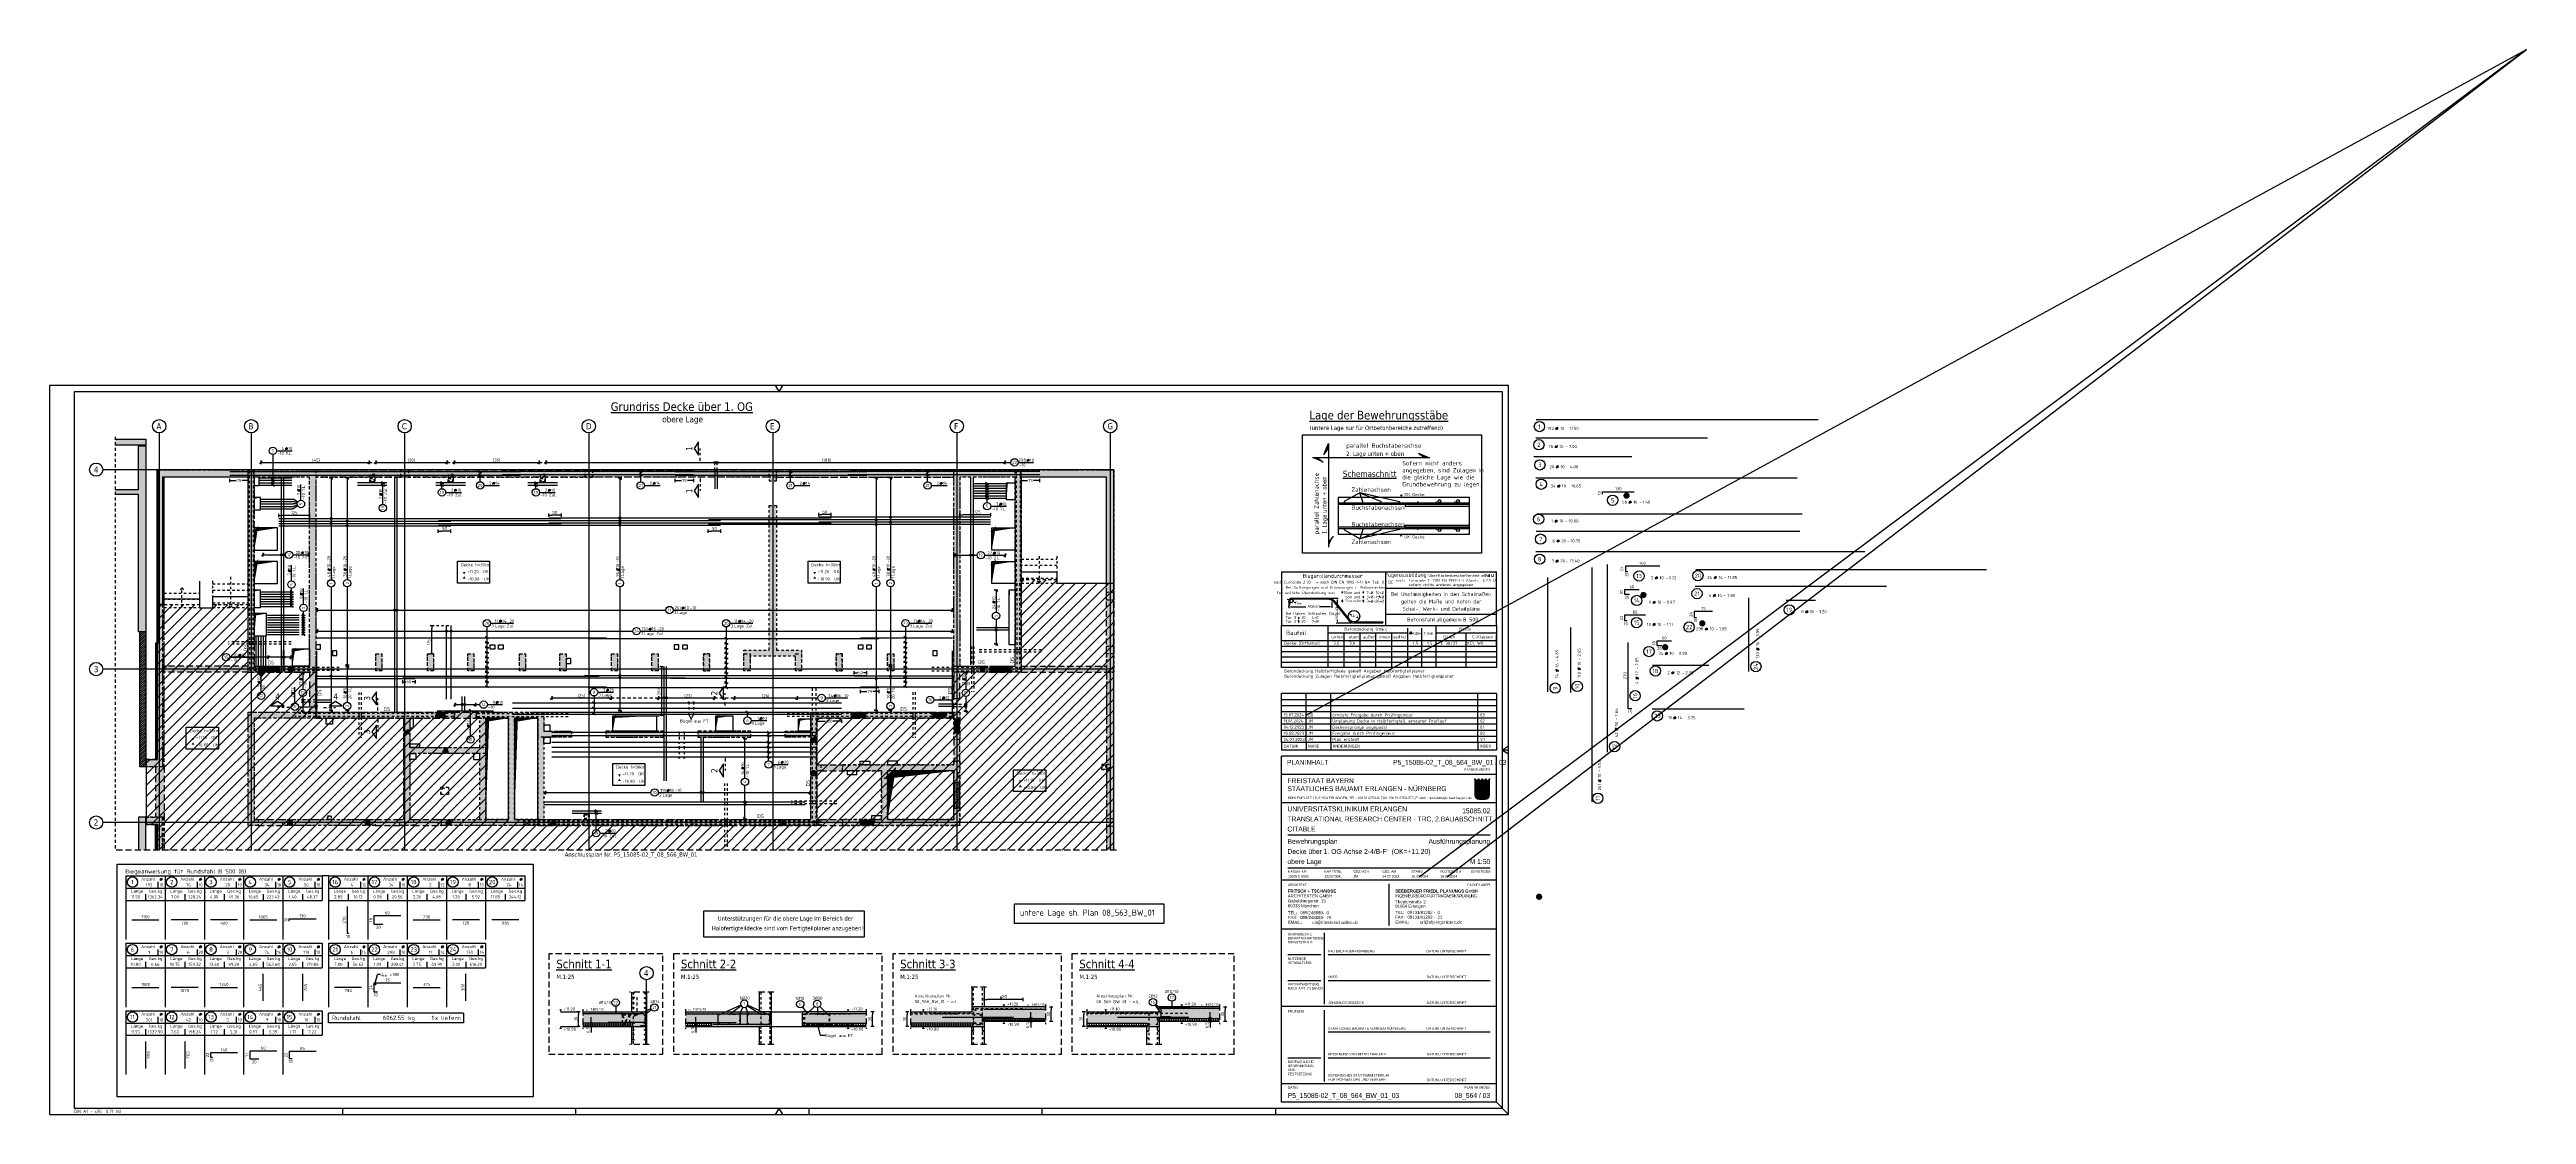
# Model space of a CAD drawing. Extents: x 0 to 101, y 0 to 43.
import ezdxf
from ezdxf.enums import TextEntityAlignment as Align

# ---------------------------------------------------------------- set-up
doc = ezdxf.new("R2010")
doc.units = 0
doc.header["$LTSCALE"] = 0.5
for name, pattern in [('AUSGEZOGEN', [1000.01, 1000, 0.01]), ('DASHED', [0.75, 0.5, -0.25]), ('DOT', [0.175, 0.05, -0.125]), ('HIDDEN', [0.375, 0.25, -0.125]), ('HIDDEN2', [0.187, 0.125, -0.062]), ('HIDDEN4', [0.12, 0.02, -0.1]), ('PUNKT', [0.175, 0.05, -0.125]), ('STRICHLINIE', [0.75, 0.5, -0.25]), ('STRICHPUNKT2', [0.55, 0.25, -0.125, 0.05, -0.125]), ('VERDECKT', [0.375, 0.25, -0.125])]:
    doc.linetypes.add(name, pattern=pattern)
for name, color, linetype in [('2.OG', 7, 'Continuous'), ('40 A Plankopf Text F+T', 7, 'Continuous'), ('ACHSEN', 7, 'Continuous'), ('AFU', 7, 'Continuous'), ('Bestand', 7, 'Continuous'), ('BET-ANS', 7, 'Continuous'), ('BETON', 7, 'Continuous'), ('Brüstung 1.UG', 7, 'Continuous'), ('Brüstung 2.OG', 7, 'Continuous'), ('DD', 7, 'Continuous'), ('DETAIL', 7, 'Continuous'), ('DRUEBER', 7, 'Continuous'), ('DS', 7, 'Continuous'), ('grau_dunkel', 7, 'Continuous'), ('grau_hell', 7, 'Continuous'), ('grau_mittel', 7, 'Continuous'), ('Halbfertigteile', 7, 'Continuous'), ('HILFE', 7, 'Continuous'), ('koten', 7, 'Continuous'), ('MASSE', 7, 'Continuous'), ('OBJEKT', 7, 'Continuous'), ('RAHMEN', 7, 'Continuous'), ('RND', 7, 'Continuous'), ('RND_BILD', 7, 'Continuous'), ('SCHATTEN', 7, 'Continuous'), ('SCHNITTE', 7, 'Continuous'), ('SCHRAFF', 7, 'Continuous'), ('SFP_Achsen', 7, 'Continuous'), ('STEMPEL', 7, 'Continuous'), ('TEXT', 7, 'Continuous'), ('VERDECKT', 7, 'Continuous'), ('VERDECKT1', 7, 'Continuous'), ('VERDECKT2', 7, 'Continuous')]:
    doc.layers.add(name, color=color, linetype=linetype)
doc.layers.add('NOPLOT', color=7, linetype='Continuous', plot=False)
doc.layers.add('zila_01_rb_02_stb-fertig_05_schraff', color=144, linetype='Continuous', lineweight=9)
doc.styles.add('ERSTELLTER_STIL_3', font='arial.ttf')
doc.styles.add('ERSTELLTER_STIL_4', font='arialbd.ttf')
doc.styles.add('helv', font='tahoma.ttf')
doc.styles.add('plankopf_ArialN', font='ARIALN.TTF')
doc.styles.add('txt', font='isocp.shx')
doc.linetypes.add('AFU_50K', pattern='A,0.15,["/",Standard,S=0.2,R=0,X=-0.01,Y=-0.1],0.07,["/",Standard,S=0.2,R=0,X=-0.01,Y=-0.1],0.15', length=0.37)
doc.dimstyles.new('DOT_I', dxfattribs={"dimscale": 0.5, "dimtxt": 0.25, "dimasz": 0.25, "dimexe": 0.1, "dimexo": 0.3, "dimgap": 0.1, "dimtad": 1, "dimdec": 3, "dimzin": 3, "dimtxsty": 'txt', "dimblk": 'DOT', "dimblk1": 'DOT', "dimblk2": 'DOT', "dimsah": 1, "dimcen": 0.1, "dimse1": 1, "dimse2": 1, "dimazin": 0, "dimtfac": 1, "dimtdec": 4, "dimtix": 1, "dimtmove": 2, "dimatfit": 3, "dimfxl": 0, "dimtvp": 1, "dimtolj": 1, "dimtzin": 0, "dimarcsym": 0})
pattern_1 = [(0, (-322.07857, -163.97815), (8e-17, 0.254), [])]
pattern_2 = [(0, (-74.21585, 166.179425), (1e-17, 0.0625), []), (90, (-74.21585, 166.179425), (-0.0625, 2e-17), [])]

# ---------------------------------------------------------------- blocks, each defined once
blk = doc.blocks.new('Bundeslandwappen')
at = {"lineweight": 9, "true_color": 0xffffff}
for points in [[(-5.8, 16.5), (-6, 16.5), (-6, 16.3), (-5.8, 16.3)], [(-5.1, 15.7), (-5.3, 15.7), (-5.3, 15.5), (-5.1, 15.5)], [(-3.5, 15.7), (-3.7, 15.7), (-3.7, 15.5), (-3.5, 15.5)], [(-2.8, 16.5), (-3, 16.5), (-3, 16.3), (-2.8, 16.3)], [(-2.2, 15.7), (-2.4, 15.7), (-2.4, 15.5), (-2.2, 15.5)], [(-0.6, 15.7), (-0.8, 15.7), (-0.8, 15.5), (-0.6, 15.5)], [(0.1, 16.5), (-0.1, 16.5), (-0.1, 16.3), (0.1, 16.3)], [(0.8, 15.7), (0.6, 15.7), (0.6, 15.5), (0.8, 15.5)], [(2.4, 15.7), (2.2, 15.7), (2.2, 15.5), (2.4, 15.5)], [(3, 16.5), (2.8, 16.5), (2.8, 16.3), (3, 16.3)], [(3.7, 15.7), (3.5, 15.7), (3.5, 15.5), (3.7, 15.5)], [(5.3, 15.7), (5.1, 15.7), (5.1, 15.5), (5.3, 15.5)], [(6, 16.5), (5.8, 16.5), (5.8, 16.3), (6, 16.3)]]:
    blk.add_hatch(color=7, dxfattribs=at).paths.add_polyline_path(points)
at = {"true_color": 0xffffff}
for points in [[(-5.3, 12.6), (-5.7, 12.6), (-5.7, 12.2), (-5.1, 12)], [(-3.6, 8.4), (-5.7, 9.2), (-5.7, 6.2), (-2.1, 4.9)], [(-5.7, 6.1), (-5.7, 3.7, 0.041392), (-5.7, 3.1), (-4.2, 2.6)], [(-1.4, 10.7), (-5.1, 12), (-3.6, 8.4), (0.1, 7.1)], [(-0.6, 1.3), (-4.2, 2.6), (-3.3, 0.4, 0.073774), (-2.3, 0.3), (-0.1, 0.3)], [(0.9, 12.6), (-2.2, 12.6), (-1.4, 10.7), (2.2, 9.4)], [(1.6, 3.6), (-2.1, 4.9), (-0.6, 1.3), (2.4, 0.3, 0.043654), (2.9, 0.4)], [(3.7, 5.8), (0.1, 7.1), (1.6, 3.6), (5.2, 2.3)], [(4, 12.6), (1.7, 12.6), (4.4, 11.6)], [(5.7, 8.1), (2.2, 9.4), (3.7, 5.8), (5.7, 5.1)], [(5.7, 11.2), (4.4, 11.6), (5.7, 8.5)]]:
    blk.add_hatch(color=7, dxfattribs=at).paths.add_polyline_path(points)
at = {"lineweight": 9}
h = blk.add_hatch(dxfattribs=at)
h.set_pattern_fill('ANSI31', color=256, scale=0.08, angle=315, style=0)
h.set_pattern_definition(pattern_1)
h.paths.add_polyline_path([(-5.1, 12), (-5.7, 12.2), (-5.7, 9.2), (-3.6, 8.4)])
h = blk.add_hatch(dxfattribs=at)
h.set_pattern_fill('ANSI31', color=256, scale=0.08, angle=315, style=0)
h.set_pattern_definition(pattern_1)
h.paths.add_polyline_path([(-2.1, 4.9), (-5.7, 6.2), (-5.7, 6.1), (-4.2, 2.6), (-0.6, 1.3)])
h = blk.add_hatch(dxfattribs=at)
h.set_pattern_fill('ANSI31', color=256, scale=0.08, angle=315, style=0)
h.set_pattern_definition(pattern_1)
h.paths.add_polyline_path([(-4.2, 2.6), (-5.7, 3.1, 0.285055), (-3.3, 0.4)])
h = blk.add_hatch(dxfattribs=at)
h.set_pattern_fill('ANSI31', color=256, scale=0.08, angle=315, style=0)
h.set_pattern_definition(pattern_1)
h.paths.add_polyline_path([(-2.2, 12.6), (-5.3, 12.6), (-5.1, 12), (-1.4, 10.7)])
h = blk.add_hatch(dxfattribs=at)
h.set_pattern_fill('ANSI31', color=256, scale=0.08, angle=315, style=0)
h.set_pattern_definition(pattern_1)
h.paths.add_polyline_path([(0.1, 7.1), (-3.6, 8.4), (-2.1, 4.9), (1.6, 3.6)])
h = blk.add_hatch(dxfattribs=at)
h.set_pattern_fill('ANSI31', color=256, scale=0.08, angle=315, style=0)
h.set_pattern_definition(pattern_1)
h.paths.add_polyline_path([(2.2, 9.4), (-1.4, 10.7), (0.1, 7.1), (3.7, 5.8)])
h = blk.add_hatch(dxfattribs=at)
h.set_pattern_fill('ANSI31', color=256, scale=0.08, angle=315, style=0)
h.set_pattern_definition(pattern_1)
h.paths.add_polyline_path([(-0.6, 1.3), (-0.1, 0.3), (2.3, 0.3, 0.004354), (2.4, 0.3)])
h = blk.add_hatch(dxfattribs=at)
h.set_pattern_fill('ANSI31', color=256, scale=0.08, angle=315, style=0)
h.set_pattern_definition(pattern_1)
h.paths.add_polyline_path([(4.4, 11.6), (1.7, 12.6), (0.9, 12.6), (2.2, 9.4), (5.7, 8.1), (5.7, 8.5)])
h = blk.add_hatch(dxfattribs=at)
h.set_pattern_fill('ANSI31', color=256, scale=0.08, angle=315, style=0)
h.set_pattern_definition(pattern_1)
h.paths.add_polyline_path([(5.3, 2.1), (5.2, 2.3), (1.6, 3.6), (2.9, 0.4, 0.22704)])
h = blk.add_hatch(dxfattribs=at)
h.set_pattern_fill('ANSI31', color=256, scale=0.08, angle=315, style=0)
h.set_pattern_definition(pattern_1)
h.paths.add_polyline_path([(5.7, 5.1), (3.7, 5.8), (5.2, 2.3), (5.4, 2.2, 0.111178), (5.7, 3.7)])
h = blk.add_hatch(dxfattribs=at)
h.set_pattern_fill('ANSI31', color=256, scale=0.08, angle=315, style=0)
h.set_pattern_definition(pattern_1)
h.paths.add_polyline_path([(5.7, 12.6), (4, 12.6), (4.4, 11.6), (5.7, 11.2)])
for p, q in [((-6, 16.1), (-6, 3.7)), ((-6, 13.3), (6, 13.3)), ((-6, 12.9), (6, 12.9)), ((-5.7, 12.6), (-5.7, 3.7)), ((-5.7, 12.6), (5.7, 12.6)), ((-5.7, 12.2), (5.7, 8.1)), ((-5.7, 9.2), (5.7, 5.1)), ((-5.7, 6.2), (5.4, 2.2)), ((-5.7, 6.1), (-3.3, 0.4)), ((-5.7, 3.1), (2.4, 0.3)), ((-5.6, 16.6), (-5.6, 16.7)), ((-5.6, 15), (-5.6, 15.2)), ((-5.3, 15.2), (-5.3, 15)), ((-4.7, 14.5), (-5.3, 14.5)), ((-5.3, 12.6), (-0.1, 0.3)), ((-4.1, 14.5), (-3.5, 14.5)), ((-3.5, 15.2), (-3.5, 15)), ((-3.4, 13.9), (-2.9, 14.2)), ((-2.9, 13.6), (-3.4, 13.9)), ((-3.2, 16.6), (-3.2, 16.7)), ((-3.2, 15), (-3.2, 15.2)), ((-2.9, 15.6), (-2.9, 14.5)), ((-2.9, 14.2), (-2.5, 13.9)), ((-2.5, 13.9), (-2.9, 13.6)), ((-2.7, 16.6), (-2.7, 16.7)), ((-2.7, 15), (-2.7, 15.2)), ((-2.4, 15.2), (-2.4, 15)), ((-1.7, 14.5), (-2.3, 14.5)), ((-2.3, 0.3), (2.3, 0.3)), ((-2.3, 0), (2.3, 0)), ((-2.2, 12.6), (2.9, 0.4)), ((-1.2, 14.5), (-0.6, 14.5)), ((-0.5, 15.2), (-0.5, 15)), ((0, 14.2), (-0.4, 13.9)), ((-0.4, 13.9), (0, 13.6)), ((-0.3, 16.6), (-0.2, 16.7)), ((-0.2, 15), (-0.2, 15.2)), ((0, 15.6), (0, 14.5)), ((0.4, 13.9), (0, 14.2)), ((0, 13.6), (0.4, 13.9)), ((0.3, 16.6), (0.2, 16.7)), ((0.2, 15), (0.2, 15.2)), ((0.5, 15.2), (0.5, 15)), ((1.2, 14.5), (0.6, 14.5)), ((0.9, 12.6), (5.3, 2.1)), ((1.7, 14.5), (2.3, 14.5)), ((1.7, 12.6), (5.7, 11.2)), ((2.4, 15.2), (2.4, 15)), ((2.9, 14.2), (2.5, 13.9)), ((2.5, 13.9), (2.9, 13.6)), ((2.7, 16.6), (2.7, 16.7)), ((2.7, 15), (2.7, 15.2)), ((2.9, 15.6), (2.9, 14.5)), ((3.4, 13.9), (2.9, 14.2)), ((2.9, 13.6), (3.4, 13.9)), ((3.2, 16.6), (3.2, 16.7)), ((3.2, 15), (3.2, 15.2)), ((3.5, 15.2), (3.5, 15)), ((4.1, 14.5), (3.5, 14.5)), ((4, 12.6), (5.7, 8.5)), ((4.7, 14.5), (5.3, 14.5)), ((5.3, 15.2), (5.3, 15)), ((5.6, 16.6), (5.6, 16.7)), ((5.6, 15), (5.6, 15.2)), ((5.7, 3.7), (5.7, 12.6)), ((6, 3.7), (6, 16.1))]:
    blk.add_line(p, q, dxfattribs=at)
for points in [[(-5.8, 16.3), (-6, 16.3), (-6, 16.5), (-5.8, 16.5)], [(-5.1, 15.5), (-5.3, 15.5), (-5.3, 15.7), (-5.1, 15.7)], [(-4.1, 13.7), (-4.8, 13.7), (-4.8, 14.1), (-4.1, 14.1)], [(-3.7, 15.5), (-3.5, 15.5), (-3.5, 15.7), (-3.7, 15.7)], [(-2.8, 16.3), (-3, 16.3), (-3, 16.5), (-2.8, 16.5)], [(-2.2, 15.5), (-2.4, 15.5), (-2.4, 15.7), (-2.2, 15.7)], [(-1.8, 13.7), (-1, 13.7), (-1, 14.1), (-1.8, 14.1)], [(-0.8, 15.5), (-0.6, 15.5), (-0.6, 15.7), (-0.8, 15.7)], [(0.1, 16.3), (-0.1, 16.3), (-0.1, 16.5), (0.1, 16.5)], [(0.8, 15.5), (0.6, 15.5), (0.6, 15.7), (0.8, 15.7)], [(1.8, 13.7), (1, 13.7), (1, 14.1), (1.8, 14.1)], [(2.2, 15.5), (2.4, 15.5), (2.4, 15.7), (2.2, 15.7)], [(3, 16.3), (2.8, 16.3), (2.8, 16.5), (3, 16.5)], [(3.7, 15.5), (3.5, 15.5), (3.5, 15.7), (3.7, 15.7)], [(4.1, 13.7), (4.8, 13.7), (4.8, 14.1), (4.1, 14.1)], [(5.1, 15.5), (5.3, 15.5), (5.3, 15.7), (5.1, 15.7)], [(5.8, 16.3), (6, 16.3), (6, 16.5), (5.8, 16.5)]]:
    blk.add_lwpolyline(points, close=True, dxfattribs=at)
for centre in [(-5.3, 13.9), (-3.7, 13.9), (-2.2, 13.9), (-0.7, 13.9), (0.7, 13.9), (2.2, 13.9), (3.7, 13.9), (5.3, 13.9)]:
    blk.add_circle(centre, 0.123, dxfattribs=at)
for centre, radius, start, end in [((-5.9, 16.5), 0.362, 44.6681, 253.1183), ((-2.3, 3.7), 3.7, 180, 270), ((-2.3, 3.7), 3.4, 180, 270), ((-5.7, 16.7), 0.05, 6.6615, 44.6681), ((-5.6, 16.6), 0.05, 186.6615, 265.6209), ((-5.6, 16.3), 0.281, 346.0232, 85.6209), ((-5.4, 16), 0.179, 74.7883, 15.1356), ((-5.5, 15.2), 0.157, 3.2756, 179.5521), ((-5.2, 15), 0.453, 182.8328, 261.3043), ((-5.4, 16.2), 0.05, 254.7883, 346.0232), ((-5.2, 16), 0.05, 93.0633, 195.1356), ((-5.3, 15.2), 0.191, 249.6358, 3.0857), ((-5.2, 15.9), 0.224, 350.9542, 93.0633), ((-5, 15.2), 0.05, 82.9467, 183.0857), ((-5, 15.5), 0.249, 262.9467, 77.8855), ((-4.9, 15.8), 0.05, 170.9542, 257.8855), ((-4.6, 14.9), 0.224, 71.4, 0), ((-4.7, 14.9), 0.312, 275.9649, 353.9773), ((-4.4, 15.2), 0.208, 317.0775, 222.9225), ((-4.2, 14.9), 0.224, 180, 108.6), ((-4.1, 14.9), 0.312, 186.0227, 264.0351), ((-3.8, 15.5), 0.249, 102.1145, 277.0533), ((-3.9, 15.8), 0.05, 282.1145, 9.0458), ((-3.6, 15.9), 0.224, 86.9367, 189.0458), ((-3.8, 15.2), 0.05, 356.9143, 97.0533), ((-3.5, 15.2), 0.191, 176.9143, 290.3642), ((-3.4, 16), 0.179, 164.8644, 105.2117), ((-3.6, 16), 0.05, 344.8644, 86.9367), ((-3.2, 16.3), 0.281, 94.3791, 193.9768), ((-3.4, 16.2), 0.05, 193.9768, 285.2117), ((-3.3, 15.2), 0.157, 0.4479, 176.7244), ((-3.6, 15), 0.453, 278.6957, 357.1672), ((-2.9, 16.6), 0.264, 24.0166, 155.3409), ((-3.1, 16.7), 0.05, 155.2288, 173.3385), ((-3.2, 16.6), 0.05, 274.3791, 353.3385), ((-2.7, 16.7), 0.05, 6.6615, 24.0166), ((-2.6, 16.6), 0.05, 186.6615, 265.6209), ((-2.5, 16), 0.179, 74.7883, 15.1356), ((-2.6, 15.2), 0.157, 3.2756, 179.5521), ((-2.3, 15), 0.453, 182.8328, 261.3043), ((-2.7, 16.3), 0.281, 346.0232, 85.6209), ((-2.4, 16.2), 0.05, 254.7883, 346.0232), ((-2.3, 15.2), 0.191, 249.6358, 3.0857), ((-2.3, 15.9), 0.224, 350.9542, 93.0633), ((-2.3, 16), 0.05, 93.0633, 195.1356), ((-2.1, 15.5), 0.249, 262.9467, 77.8855), ((-2.1, 15.2), 0.05, 82.9467, 183.0857), ((-2, 15.8), 0.05, 170.9542, 257.8855), ((-1.7, 14.9), 0.224, 71.4, 0), ((-1.5, 15.2), 0.208, 317.0775, 222.9225), ((-1.8, 14.9), 0.312, 275.9649, 353.9773), ((-1.2, 14.9), 0.224, 180, 108.6), ((-1.2, 14.9), 0.312, 186.0227, 264.0351), ((-0.9, 15.5), 0.249, 102.1145, 277.0533), ((-0.7, 15.9), 0.224, 86.9367, 189.0458), ((-0.9, 15.8), 0.05, 282.1145, 9.0458), ((-0.8, 15.2), 0.05, 356.9143, 97.0533), ((-0.6, 15.2), 0.191, 176.9143, 290.3642), ((-0.7, 16), 0.05, 344.8644, 86.9367), ((-0.3, 16.3), 0.281, 94.3791, 193.9768), ((-0.4, 16), 0.179, 164.8644, 105.2117), ((-0.5, 16.2), 0.05, 193.9768, 285.2117), ((-0.7, 15), 0.453, 278.6957, 357.1672), ((-0.4, 15.2), 0.157, 0.4479, 176.7244), ((-0.3, 16.6), 0.05, 274.3791, 353.3385), ((0, 16.6), 0.264, 24.0166, 155.3409), ((-0.2, 16.7), 0.05, 155.2288, 173.3385), ((0.2, 16.7), 0.05, 6.6615, 24.0166), ((0.4, 15.2), 0.157, 3.2756, 179.5521), ((0.7, 15), 0.453, 182.8328, 261.3043), ((0.3, 16.6), 0.05, 186.6615, 265.6209), ((0.3, 16.3), 0.281, 346.0232, 85.6209), ((0.4, 16), 0.179, 74.7883, 15.1356), ((0.5, 16.2), 0.05, 254.7883, 346.0232), ((0.6, 15.2), 0.191, 249.6358, 3.0857), ((0.7, 16), 0.05, 93.0633, 195.1356), ((0.7, 15.9), 0.224, 350.9542, 93.0633), ((0.8, 15.2), 0.05, 82.9467, 183.0857), ((0.9, 15.5), 0.249, 262.9467, 77.8855), ((0.9, 15.8), 0.05, 170.9542, 257.8855), ((1.2, 14.9), 0.224, 71.4, 0), ((1.2, 14.9), 0.312, 275.9649, 353.9773), ((1.5, 15.2), 0.208, 317.0775, 222.9225), ((1.7, 14.9), 0.224, 180, 108.6), ((1.8, 14.9), 0.312, 186.0227, 264.0351), ((2.1, 15.5), 0.249, 102.1145, 277.0533), ((2.3, 15.9), 0.224, 86.9367, 189.0458), ((2, 15.8), 0.05, 282.1145, 9.0458), ((2.1, 15.2), 0.05, 356.9143, 97.0533), ((2.3, 15.2), 0.191, 176.9143, 290.3642), ((2.5, 16), 0.179, 164.8644, 105.2117), ((2.3, 16), 0.05, 344.8644, 86.9367), ((2.3, 15), 0.453, 278.6957, 357.1672), ((2.3, 3.7), 3.7, 270, 0), ((2.3, 3.7), 3.4, 270, 0), ((2.7, 16.3), 0.281, 94.3791, 193.9768), ((2.4, 16.2), 0.05, 193.9768, 285.2117), ((2.6, 15.2), 0.157, 0.4479, 176.7244), ((2.6, 16.6), 0.05, 274.3791, 353.3385), ((2.9, 16.6), 0.264, 24.0166, 155.3409), ((2.7, 16.7), 0.05, 155.2288, 173.3385), ((3.1, 16.7), 0.05, 6.6615, 24.0166), ((3.2, 16.6), 0.05, 186.6615, 265.6209), ((3.2, 16.3), 0.281, 346.0232, 85.6209), ((3.4, 16), 0.179, 74.7883, 15.1356), ((3.3, 15.2), 0.157, 3.2756, 179.5521), ((3.6, 15), 0.453, 182.8328, 261.3043), ((3.4, 16.2), 0.05, 254.7883, 346.0232), ((3.6, 16), 0.05, 93.0633, 195.1356), ((3.5, 15.2), 0.191, 249.6358, 3.0857), ((3.6, 15.9), 0.224, 350.9542, 93.0633), ((3.8, 15.2), 0.05, 82.9467, 183.0857), ((3.8, 15.5), 0.249, 262.9467, 77.8855), ((3.9, 15.8), 0.05, 170.9542, 257.8855), ((4.2, 14.9), 0.224, 71.4, 0), ((4.1, 14.9), 0.312, 275.9649, 353.9773), ((4.4, 15.2), 0.208, 317.0775, 222.9225), ((4.6, 14.9), 0.224, 180, 108.6), ((4.7, 14.9), 0.312, 186.0227, 264.0351), ((5, 15.5), 0.249, 102.1145, 277.0533), ((4.9, 15.8), 0.05, 282.1145, 9.0458), ((5.2, 15.9), 0.224, 86.9367, 189.0458), ((5, 15.2), 0.05, 356.9143, 97.0533), ((5.3, 15.2), 0.191, 176.9143, 290.3642), ((5.4, 16), 0.179, 164.8644, 105.2117), ((5.2, 16), 0.05, 344.8644, 86.9367), ((5.6, 16.3), 0.281, 94.3791, 193.9768), ((5.4, 16.2), 0.05, 193.9768, 285.2117), ((5.5, 15.2), 0.157, 0.4479, 176.7244), ((5.2, 15), 0.453, 278.6957, 357.1672), ((5.9, 16.5), 0.362, 286.8817, 135.3319), ((5.7, 16.7), 0.05, 135.3319, 173.3385), ((5.6, 16.6), 0.05, 274.3791, 353.3385)]:
    blk.add_arc(centre, radius, start, end, dxfattribs=at)
blk = doc.blocks.new('Plankopf_PU')
for p, q in [((-18.5, 25.4), (-18.5, 27.7)), ((-1, 27.7), (-18.5, 27.7)), ((-1, 27.7), (-18.5, 27.7)), ((-1, 25.4), (-1, 27.7)), ((-1, 25.4), (-18.5, 25.4)), ((-1, 25.4), (-18.5, 25.4)), ((-18.5, 19.1), (-18.5, 25.4)), ((-1, 19.1), (-1, 25.4)), ((-1.5, 22.75), (-18, 22.75)), ((-18.5, 15.1), (-18.5, 19.1)), ((-1, 19.1), (-18.5, 19.1)), ((-18, 20.1), (-1.5, 20.1)), ((-9.75, 18.8), (-9.75, 15.4)), ((-1, 15.1), (-1, 19.1)), ((-1, 15.1), (-18.5, 15.1)), ((-1, 15.1), (-18.5, 15.1)), ((-18.5, 8.8), (-18.5, 15.1)), ((-15, 9), (-15, 14.8)), ((-1, 8.8), (-1, 15.1)), ((-15.3, 13), (-18, 13)), ((-1.5, 13), (-14.7, 13)), ((-15.3, 10.9), (-18, 10.9)), ((-1.5, 10.9), (-14.7, 10.9)), ((-18.5, 2.5), (-18.5, 8.8)), ((-1, 8.8), (-18.5, 8.8)), ((-15, 2.7), (-15, 8.5)), ((-1, 2.5), (-1, 8.8)), ((-1.5, 6.7), (-14.7, 6.7)), ((-15.3, 4.6), (-18, 4.6)), ((-1.5, 4.6), (-14.7, 4.6)), ((-1, 2.5), (-18.5, 2.5)), ((-18.5, 1), (-18.5, 2.5)), ((-1, 2.5), (-18.5, 2.5)), ((-1, 1), (-1, 2.5)), ((-1, 1), (-18.5, 1))]:
    blk.add_line(p, q)
at = {"xscale": 0.1, "yscale": 0.1, "zscale": 0.1}
blk.add_blockref('Bundeslandwappen', (-2.15, 25.67), dxfattribs=at)
at = {"linetype": 'AUSGEZOGEN', "lineweight": 35, "style": 'plankopf_ArialN'}
blk.add_text('STAATLICHES BAUAMT ERLANGEN - NÜRNBERG', height=0.4, dxfattribs=at).set_placement((-18.03, 26.55), align=Align.MIDDLE_LEFT)
for s, height, p in [('FREISTAAT BAYERN', 0.4, (-18.03, 27.4)), ('PRÜFUNG', 0.2, (-18.01, 8.5))]:
    blk.add_text(s, height=height, dxfattribs=at).set_placement(p, align=Align.TOP_LEFT)
at = {"style": 'plankopf_ArialN'}
for s, p in [('BOHLENPLATZ 18, 91054 ERLANGEN, TEL.: 09131 6259-0, FAX: 09131 6259-377, E-MAIL: poststelle@stbaer.bayern.de', (-18.01, 25.7)), ('MASSN.-NR', (-18.01, 19.7)), ('KAP./TITEL', (-15.01, 19.7)), ('GEZ.VON', (-12.64, 19.7)), ('GEZ. AM', (-10.29, 19.7)), ('STAND', (-7.93, 19.7)), ('PLOTDATUM', (-5.57, 19.7)), ('FAU ERLANGEN-NÜRNBERG', (-14.71, 13.21)), ('DATUM, UNTERSCHRIFT', (-6.69, 13.21)), ('UKER', (-14.71, 11.11)), ('DATUM, UNTERSCHRIFT', (-6.68, 11.11)), ('JOHANNES GRASECK', (-14.7, 9.01)), ('DATUM, UNTERSCHRIFT', (-6.68, 9.01)), ('STAATLICHES BAUAMT ERLANGEN-NÜRNBERG', (-14.71, 6.91)), ('DATUM, UNTERSCHRIFT', (-6.69, 6.91)), ('REGIERUNG VON MITTELFRANKEN', (-14.71, 4.81)), ('DATUM, UNTERSCHRIFT', (-6.68, 4.81)), ('DATEI', (-18, 2.1)), ('DATUM, UNTERSCHRIFT', (-6.68, 2.71))]:
    blk.add_text(s, height=0.2, dxfattribs=at).set_placement(p)
at = {"linetype": 'AUSGEZOGEN', "lineweight": 35, "style": 'plankopf_ArialN'}
blk.add_text('ARCHITEKT', height=0.2, dxfattribs=at).set_placement((-17.99, 18.61))
blk.add_text('FACHPLANER', height=0.2, dxfattribs=at).set_placement((-1.52, 18.61), align=Align.RIGHT)
at = {"style": 'plankopf_ArialN'}
for s, p in [('SONSTIGES', (-1.49, 19.7)), ('PLANNR./INDEX', (-1.5, 2.1))]:
    blk.add_text(s, height=0.2, dxfattribs=at).set_placement(p, align=Align.RIGHT)
at = {"insert": (-5.57, 19.3), "char_height": 0.2, "attachment_point": 7, "style": 'plankopf_ArialN'}
blk.add_mtext('15.07.2024', dxfattribs=at)
at = {"char_height": 0.2, "attachment_point": 1, "style": 'plankopf_ArialN'}
for s, insert, width in [('GRUNDBESITZ\\PBEWIRTSCHAFTENDE DIENSTSTELLE', (-18, 14.8), 2.5), ('NUTZENDE^JVERWALTUNG', (-18, 12.8), 2.6984), ('VERANTWORTUNG  NACH ART. 73 BAYBO', (-17.99, 10.71), 2.6877), ('BAUFACHLICHE GENEHMIGUNG UND FESTSETZUNG', (-18, 4.4), 2.2311), ('BAYERISCHES STAATSMINISTERIUM ^JFÜR WOHNEN, BAU UND VERKEHR', (-14.69, 3.29), 9.2941)]:
    blk.add_mtext(s, dxfattribs=dict(at, insert=insert, width=width))
at = {"style": 'plankopf_ArialN'}
for tag, p in [('PROJEKTBEZEICHNUNGZ1', (-18.03, 24.58)), ('PROJEKTBEZEICHNUNGZ2', (-18.03, 23.76)), ('PROJEKTBEZEICHNUNGZ3', (-18.03, 22.94))]:
    blk.add_attdef(tag, text='', height=0.4, dxfattribs=at).set_placement(p, align=Align.BOTTOM_LEFT)
for tag, p in [('GEB.-NR', (-1.5, 24.95)), ('0.000X', (-1.51, 1.75))]:
    blk.add_attdef(tag, text='', height=0.4, dxfattribs=at).set_placement(p, align=Align.TOP_RIGHT)
for tag, p, height in [('PLANINHALTZ1', (-18.03, 22.06), 0.4), ('PLANINHALTZ2', (-18.03, 21.23), 0.4), ('PLANINHALTZ3', (-18.03, 20.41), 0.4), ('MASSN.-NR', (-18.01, 19.3), 0.2), ('KAPITEL/TITEL', (-15.01, 19.3), 0.2), ('GEZ_VON', (-12.64, 19.3), 0.2), ('GEZ_AM', (-10.29, 19.3), 0.2), ('STAND', (-7.93, 19.3), 0.2)]:
    blk.add_attdef(tag, p, '', height=height, dxfattribs=at)
for tag, height, p in [('PLANUNGSPHASE', 0.4, (-1.5, 22.06)), ('PROJEKTKATEGORIE', 0.4, (-1.5, 21.23)), ('MAßSTAB', 0.4, (-1.5, 20.41)), ('SONSTIGES', 0.2, (-1.5, 19.3))]:
    blk.add_attdef(tag, text='', height=height, dxfattribs=at).set_placement(p, align=Align.RIGHT)
at = {"layer": '40 A Plankopf Text F+T', "color": 7, "linetype": 'Continuous', "lineweight": 13, "char_height": 0.25, "attachment_point": 7}
for s, insert, style in [('\\A1;FRITSCH + TSCHAIDSE ', (-17.99, 18.08), 'ERSTELLTER_STIL_4'), ('\\A1;SEEBERGER FRIEDL PLANUNGS GmbH', (-9.24, 18.08), 'ERSTELLTER_STIL_4'), ('\\A1;ARCHITEKTEN GMBH', (-17.99, 17.68), 'ERSTELLTER_STIL_3'), ('\\A1;Gabelsbergerstr. 15', (-17.99, 17.21), 'ERSTELLTER_STIL_3'), ('\\A1;80333 München', (-17.99, 16.88), 'ERSTELLTER_STIL_3'), ('\\A1;Theaterstraße 2', (-9.24, 17.21), 'ERSTELLTER_STIL_3'), ('\\A1;91054 Erlangen', (-9.24, 16.77), 'ERSTELLTER_STIL_3'), ('\\A1;{\\T0.8;INGENIEURBÜRO FÜR TRAGWERKSPLANUNG}', (-9.24, 17.68), 'ERSTELLTER_STIL_3')]:
    blk.add_mtext(s, dxfattribs=dict(at, insert=insert, style=style))
at = {"layer": '40 A Plankopf Text F+T', "color": 7, "linetype": 'Continuous', "lineweight": 13, "char_height": 0.25, "attachment_point": 7, "line_spacing_factor": 0.945293, "style": 'ERSTELLTER_STIL_3'}
for s, insert in [('\\A1;TEL: ^I089/248889-  0\\PFAX: ^I089/248889-  70\\PEMAIL: ^Icit@fritsch-tschaidse.de', (-17.99, 15.48)), ('\\A1;TEL: ^I09131/81282 -  0\\PFAX: ^I09131/81282 -  21\\PEMAIL: ^Ierl@sfp-ingenieure.de', (-9.24, 15.48))]:
    blk.add_mtext(s, dxfattribs=dict(at, insert=insert))
blk = doc.blocks.new('Plankopf-ER')
at = {"layer": 'RAHMEN', "color": 7, "linetype": 'Continuous'}
for p, q in [((-0.5, 4.6), (-18, 4.6)), ((-18, 4.1), (-18, 4.6)), ((-0.5, 4.1), (-18, 4.1)), ((-18, 3.6), (-18, 4.1)), ((-16, 4.1), (-16, 4.6)), ((-16, 3.6), (-16, 4.1)), ((-14, 4.1), (-14, 4.6)), ((-14, 3.6), (-14, 4.1)), ((-2, 4.1), (-2, 4.6)), ((-2, 3.6), (-2, 4.1)), ((-0.5, 4.6), (-0.5, 4.1)), ((-0.5, 4.1), (-0.5, 3.6)), ((-0.5, 3.6), (-18, 3.6)), ((-18, 3.1), (-18, 3.6)), ((-0.5, 3.1), (-18, 3.1)), ((-18, 2.6), (-18, 3.1)), ((-0.5, 2.6), (-18, 2.6)), ((-18, 2.1), (-18, 2.6)), ((-0.5, 2.1), (-18, 2.1)), ((-18, 1.6), (-18, 2.1)), ((-16, 3.1), (-16, 3.6)), ((-16, 2.6), (-16, 3.1)), ((-16, 2.1), (-16, 2.6)), ((-16, 1.6), (-16, 2.1)), ((-14, 3.1), (-14, 3.6)), ((-14, 2.6), (-14, 3.1)), ((-14, 2.1), (-14, 2.6)), ((-14, 1.6), (-14, 2.1)), ((-2, 3.1), (-2, 3.6)), ((-2, 2.6), (-2, 3.1)), ((-2, 2.1), (-2, 2.6)), ((-2, 1.6), (-2, 2.1)), ((-0.5, 3.6), (-0.5, 3.1)), ((-0.5, 3.1), (-0.5, 2.6)), ((-0.5, 2.6), (-0.5, 2.1)), ((-0.5, 2.1), (-0.5, 1.6)), ((-0.5, 1.6), (-18, 1.6)), ((-18, 1.1), (-18, 1.6)), ((-0.5, 1.1), (-18, 1.1)), ((-18, 0.6), (-18, 1.1)), ((-0.5, 0.6), (-18, 0.6)), ((-18, 0.6), (-18, 0)), ((-0.5, 0), (-18, 0)), ((-16, 1.1), (-16, 1.6)), ((-16, 0.6), (-16, 1.1)), ((-16, 0.6), (-16, 0)), ((-14, 1.1), (-14, 1.6)), ((-14, 0.6), (-14, 1.1)), ((-14, 0.6), (-14, 0)), ((-2, 1.1), (-2, 1.6)), ((-2, 0.6), (-2, 1.1)), ((-2, 0.6), (-2, 0)), ((-0.5, 1.6), (-0.5, 1.1)), ((-0.5, 1.1), (-0.5, 0.6)), ((-0.5, 0.6), (-0.5, 0))]:
    blk.add_line(p, q, dxfattribs=at)
at = {"layer": 'RAHMEN', "color": 7, "linetype": 'Continuous', "style": 'txt'}
for tag, p in [('INDEX-D8', (-17.84, 4.24)), ('INDEX-N8', (-15.88, 4.24)), ('INDEX-X8', (-13.86, 4.24)), ('INDEX8', (-1.83, 4.24)), ('INDEX-D7', (-17.84, 3.74)), ('INDEX-D6', (-17.84, 3.24)), ('INDEX-D5', (-17.84, 2.74)), ('INDEX-D4', (-17.84, 2.24)), ('INDEX-N7', (-15.88, 3.74)), ('INDEX-N6', (-15.88, 3.24)), ('INDEX-N5', (-15.88, 2.74)), ('INDEX-N4', (-15.88, 2.24)), ('INDEX-X7', (-13.86, 3.74)), ('INDEX-X6', (-13.86, 3.24)), ('INDEX-X5', (-13.86, 2.74)), ('INDEX-X4', (-13.86, 2.24)), ('INDEX7', (-1.83, 3.74)), ('INDEX6', (-1.83, 3.24)), ('INDEX5', (-1.83, 2.74)), ('INDEX4', (-1.83, 2.24)), ('INDEX-D3', (-17.84, 1.74)), ('INDEX-D2', (-17.84, 1.24)), ('INDEX-D1', (-17.84, 0.74)), ('INDEX-N3', (-15.88, 1.74)), ('INDEX-N2', (-15.88, 1.24)), ('INDEX-N1', (-15.88, 0.74)), ('INDEX-X3', (-13.86, 1.74)), ('INDEX-X2', (-13.86, 1.24)), ('INDEX-X1', (-13.86, 0.74)), ('INDEX3', (-1.83, 1.74)), ('INDEX2', (-1.83, 1.24)), ('INDEX1', (-1.83, 0.74))]:
    blk.add_attdef(tag, p, '', height=0.25, dxfattribs=at)
at = {"layer": 'STEMPEL', "color": 7, "linetype": 'Continuous', "style": 'helv'}
for s, p in [('DATUM', (-17.83, 0.18)), ('NAME', (-15.85, 0.18)), ('ÄNDERUNGEN', (-13.83, 0.18))]:
    blk.add_text(s, height=0.25, dxfattribs=at).set_placement(p)
at = {"layer": 'STEMPEL', "color": 7, "linetype": 'Continuous', "style": 'helv', "width": 0.8}
blk.add_text('INDEX', height=0.25, dxfattribs=at).set_placement((-1.83, 0.18))
blk = doc.blocks.new('A1-35-0')
at = {"layer": 'RAHMEN'}
for p, q in [((118.9, 59.4), (0, 59.4)), ((0, 59.4), (0, 0)), ((118.9, 0), (118.9, 59.4)), ((0, 0), (118.9, 0))]:
    blk.add_line(p, q, dxfattribs=at)
at = {"layer": 'RAHMEN', "color": 5}
for p, q in [((118.4, 58.9), (2, 58.9)), ((2, 58.9), (2, 0.5)), ((118.4, 0.5), (118.4, 58.9)), ((2, 0.5), (118.4, 0.5))]:
    blk.add_line(p, q, dxfattribs=at)
at = {"layer": 'RAHMEN', "color": 7, "linetype": 'Continuous'}
for p, q in [((59.14, 59.4), (59.45, 58.9)), ((59.45, 58.9), (59.76, 59.4)), ((118.9, 30.01), (118.4, 29.7)), ((118.4, 29.7), (118.9, 29.39)), ((59.45, 0.5), (59.14, 0)), ((59.76, 0), (59.45, 0.5))]:
    blk.add_line(p, q, dxfattribs=at)
at = {"layer": 'RAHMEN', "color": 7}
for p, q in [((23.9, 0), (23.9, 0.5)), ((42.9, 0), (42.9, 0.5)), ((61.9, 0), (61.9, 0.5)), ((80.9, 0), (80.9, 0.5)), ((99.9, 0.5), (99.9, 0))]:
    blk.add_line(p, q, dxfattribs=at)
at = {"layer": 'RAHMEN', "color": 7, "style": 'txt'}
blk.add_text('DIN A1 + x35  0.71 m2', height=0.25, dxfattribs=at).set_placement((1.99, 0.13))
blk = doc.blocks.new('okrd_o')
at = {"layer": 'koten', "color": 7, "linetype": 'Continuous'}
blk.add_solid([(-0.12, 0.2), (0.12, 0.2), (0, 0)], dxfattribs=at)
at = {"layer": 'koten', "style": 'txt'}
blk.add_attdef('OKRD', (0.25, 0.1), '', height=0.25, dxfattribs=at)
blk = doc.blocks.new('okrd_u')
at = {"layer": 'koten', "color": 7, "linetype": 'Continuous'}
blk.add_solid([(-0.12, -0.2), (0.12, -0.2), (0, 0)], dxfattribs=at)
at = {"layer": 'koten', "style": 'txt'}
blk.add_attdef('OKRD', (0.25, -0.35), '', height=0.25, dxfattribs=at)
blk = doc.blocks.new('lei_gre')
at = {"layer": 'RND', "color": 7, "linetype": 'Continuous'}
for p, q in [((-0.09, -0.12), (0.09, 0.12)), ((0, 0.15), (0, -0.15))]:
    blk.add_line(p, q, dxfattribs=at)
blk = doc.blocks.new('RND_LEI')
at = {"layer": 'RND', "color": 7, "linetype": 'Continuous'}
blk.add_line((1.02, 0.07), (1.19, 0.27), dxfattribs=at)
for centre, radius in [((0, 0), 0.3), ((1.11, 0.17), 0.075)]:
    blk.add_circle(centre, radius, dxfattribs=at)
at = {"layer": 'RND', "color": 7, "linetype": 'Continuous', "style": 'txt'}
blk.add_attdef('POSL', text='', height=0.25, dxfattribs=at).set_placement((0, 0), align=Align.MIDDLE)
blk.add_attdef('ANZ', text='', height=0.25, dxfattribs=at).set_placement((0.93, 0.06), align=Align.RIGHT)
for tag, p in [('DUM', (1.25, 0.06)), ('ABSTD', (1.67, 0.06)), ('POSTXT', (0.37, -0.33))]:
    blk.add_attdef(tag, p, '', height=0.25, dxfattribs=at)
blk = doc.blocks.new('DOT')
at = {"layer": 'MASSE', "color": 7, "linetype": 'Continuous'}
for p, q in [((0, 0), (-1, 0)), ((0, 0.54), (0, -0.54))]:
    blk.add_line(p, q, dxfattribs=at)
at = {"layer": 'MASSE', "color": 7, "linetype": 'Continuous', "const_width": 0.2}
blk.add_lwpolyline([(-0.1, 0, 1), (0.1, 0, 1)], format="xyb", close=True, dxfattribs=at)
blk = doc.blocks.new('*D26')
at = {"layer": 'Defpoints', "color": 0, "linetype": 'AUSGEZOGEN', "transparency": 16777216}
for p in [(15.84, 23.77), (15.84, 23.77), (16.34, 23.77)]:
    blk.add_point(p, dxfattribs=at)
at = {"layer": 'MASSE', "color": 0, "linetype": 'AUSGEZOGEN', "lineweight": -2, "transparency": 16777216}
blk.add_line((16.22, 23.77), (15.97, 23.77), dxfattribs=at)
at = {"layer": 'MASSE', "color": 0, "linetype": 'AUSGEZOGEN', "lineweight": -2, "transparency": 16777216, "xscale": 0.125, "yscale": 0.125, "zscale": 0.125, "rotation": 180}
blk.add_blockref('DOT', (15.84, 23.77), dxfattribs=at)
at = {"layer": 'MASSE', "color": 0, "linetype": 'AUSGEZOGEN', "lineweight": -2, "transparency": 16777216, "xscale": 0.125, "yscale": 0.125, "zscale": 0.125}
blk.add_blockref('DOT', (16.34, 23.77), dxfattribs=at)
at = {"layer": 'MASSE', "color": 0, "linetype": 'AUSGEZOGEN', "transparency": 16777216, "insert": (16.09, 23.88), "char_height": 0.125, "attachment_point": 5, "style": 'txt'}
blk.add_mtext('\\A1;50', dxfattribs=at)
blk = doc.blocks.new('*D27')
at = {"layer": 'Defpoints', "color": 0, "linetype": 'AUSGEZOGEN', "transparency": 16777216}
for p in [(20.34, 24.42), (20.34, 24.42), (20.84, 24.42)]:
    blk.add_point(p, dxfattribs=at)
at = {"layer": 'MASSE', "color": 0, "linetype": 'AUSGEZOGEN', "lineweight": -2, "transparency": 16777216}
blk.add_line((20.72, 24.42), (20.47, 24.42), dxfattribs=at)
at = {"layer": 'MASSE', "color": 0, "linetype": 'AUSGEZOGEN', "lineweight": -2, "transparency": 16777216, "xscale": 0.125, "yscale": 0.125, "zscale": 0.125, "rotation": 180}
blk.add_blockref('DOT', (20.34, 24.42), dxfattribs=at)
at = {"layer": 'MASSE', "color": 0, "linetype": 'AUSGEZOGEN', "lineweight": -2, "transparency": 16777216, "xscale": 0.125, "yscale": 0.125, "zscale": 0.125}
blk.add_blockref('DOT', (20.84, 24.42), dxfattribs=at)
at = {"layer": 'MASSE', "color": 0, "linetype": 'AUSGEZOGEN', "transparency": 16777216, "insert": (20.59, 24.53), "char_height": 0.125, "attachment_point": 5, "style": 'txt'}
blk.add_mtext('\\A1;50', dxfattribs=at)
blk = doc.blocks.new('*D22')
at = {"layer": 'Defpoints', "color": 0, "linetype": 'AUSGEZOGEN', "transparency": 16777216}
for p in [(26.84, 23.77), (26.84, 23.77), (27.34, 23.77)]:
    blk.add_point(p, dxfattribs=at)
at = {"layer": 'MASSE', "color": 0, "linetype": 'AUSGEZOGEN', "lineweight": -2, "transparency": 16777216}
blk.add_line((27.22, 23.77), (26.97, 23.77), dxfattribs=at)
at = {"layer": 'MASSE', "color": 0, "linetype": 'AUSGEZOGEN', "lineweight": -2, "transparency": 16777216, "xscale": 0.125, "yscale": 0.125, "zscale": 0.125, "rotation": 180}
blk.add_blockref('DOT', (26.84, 23.77), dxfattribs=at)
at = {"layer": 'MASSE', "color": 0, "linetype": 'AUSGEZOGEN', "lineweight": -2, "transparency": 16777216, "xscale": 0.125, "yscale": 0.125, "zscale": 0.125}
blk.add_blockref('DOT', (27.34, 23.77), dxfattribs=at)
at = {"layer": 'MASSE', "color": 0, "linetype": 'AUSGEZOGEN', "transparency": 16777216, "insert": (27.09, 23.88), "char_height": 0.125, "attachment_point": 5, "style": 'txt'}
blk.add_mtext('\\A1;50', dxfattribs=at)
blk = doc.blocks.new('*D23')
at = {"layer": 'Defpoints', "color": 0, "linetype": 'AUSGEZOGEN', "transparency": 16777216}
for p in [(31.34, 24.45), (31.34, 24.45), (31.84, 24.45)]:
    blk.add_point(p, dxfattribs=at)
at = {"layer": 'MASSE', "color": 0, "linetype": 'AUSGEZOGEN', "lineweight": -2, "transparency": 16777216}
blk.add_line((31.72, 24.45), (31.47, 24.45), dxfattribs=at)
at = {"layer": 'MASSE', "color": 0, "linetype": 'AUSGEZOGEN', "lineweight": -2, "transparency": 16777216, "xscale": 0.125, "yscale": 0.125, "zscale": 0.125, "rotation": 180}
blk.add_blockref('DOT', (31.34, 24.45), dxfattribs=at)
at = {"layer": 'MASSE', "color": 0, "linetype": 'AUSGEZOGEN', "lineweight": -2, "transparency": 16777216, "xscale": 0.125, "yscale": 0.125, "zscale": 0.125}
blk.add_blockref('DOT', (31.84, 24.45), dxfattribs=at)
at = {"layer": 'MASSE', "color": 0, "linetype": 'AUSGEZOGEN', "transparency": 16777216, "insert": (31.59, 24.56), "char_height": 0.125, "attachment_point": 5, "style": 'txt'}
blk.add_mtext('\\A1;50', dxfattribs=at)
blk = doc.blocks.new('*D24')
at = {"layer": 'Defpoints', "color": 0, "linetype": 'AUSGEZOGEN', "transparency": 16777216}
for p in [(37.09, 24.44), (37.09, 24.44), (38.34, 24.44)]:
    blk.add_point(p, dxfattribs=at)
at = {"layer": 'MASSE', "color": 0, "linetype": 'AUSGEZOGEN', "lineweight": -2, "transparency": 16777216}
blk.add_line((38.22, 24.44), (37.22, 24.44), dxfattribs=at)
at = {"layer": 'MASSE', "color": 0, "linetype": 'AUSGEZOGEN', "lineweight": -2, "transparency": 16777216, "xscale": 0.125, "yscale": 0.125, "zscale": 0.125, "rotation": 180}
blk.add_blockref('DOT', (37.09, 24.44), dxfattribs=at)
at = {"layer": 'MASSE', "color": 0, "linetype": 'AUSGEZOGEN', "lineweight": -2, "transparency": 16777216, "xscale": 0.125, "yscale": 0.125, "zscale": 0.125}
blk.add_blockref('DOT', (38.34, 24.44), dxfattribs=at)
at = {"layer": 'MASSE', "color": 0, "linetype": 'AUSGEZOGEN', "transparency": 16777216, "insert": (37.81, 24.55), "char_height": 0.125, "attachment_point": 5, "style": 'txt'}
blk.add_mtext('\\A1;125', dxfattribs=at)
blk = doc.blocks.new('*D25')
at = {"layer": 'Defpoints', "color": 0, "linetype": 'AUSGEZOGEN', "transparency": 16777216}
for p in [(32.79, 18), (32.79, 18), (33.29, 18)]:
    blk.add_point(p, dxfattribs=at)
at = {"layer": 'MASSE', "color": 0, "linetype": 'AUSGEZOGEN', "lineweight": -2, "transparency": 16777216}
for p, q in [((32.92, 18), (32.93, 18)), ((33.17, 18), (33.16, 18))]:
    blk.add_line(p, q, dxfattribs=at)
at = {"layer": 'MASSE', "color": 0, "linetype": 'AUSGEZOGEN', "lineweight": -2, "transparency": 16777216, "xscale": 0.125, "yscale": 0.125, "zscale": 0.125, "rotation": 180}
blk.add_blockref('DOT', (32.79, 18), dxfattribs=at)
at = {"layer": 'MASSE', "color": 0, "linetype": 'AUSGEZOGEN', "lineweight": -2, "transparency": 16777216, "xscale": 0.125, "yscale": 0.125, "zscale": 0.125}
blk.add_blockref('DOT', (33.29, 18), dxfattribs=at)
at = {"layer": 'MASSE', "color": 0, "linetype": 'AUSGEZOGEN', "transparency": 16777216, "insert": (33.04, 18), "char_height": 0.125, "attachment_point": 5, "style": 'txt'}
blk.add_mtext('\\A1;50', dxfattribs=at)
blk = doc.blocks.new('*D28')
at = {"layer": 'Defpoints', "color": 0, "linetype": 'AUSGEZOGEN', "transparency": 16777216}
for p in [(9.34, 24.41), (9.34, 24.41), (10.59, 24.41)]:
    blk.add_point(p, dxfattribs=at)
at = {"layer": 'MASSE', "color": 0, "linetype": 'AUSGEZOGEN', "lineweight": -2, "transparency": 16777216}
blk.add_line((10.47, 24.41), (9.47, 24.41), dxfattribs=at)
at = {"layer": 'MASSE', "color": 0, "linetype": 'AUSGEZOGEN', "lineweight": -2, "transparency": 16777216, "xscale": 0.125, "yscale": 0.125, "zscale": 0.125, "rotation": 180}
blk.add_blockref('DOT', (9.34, 24.41), dxfattribs=at)
at = {"layer": 'MASSE', "color": 0, "linetype": 'AUSGEZOGEN', "lineweight": -2, "transparency": 16777216, "xscale": 0.125, "yscale": 0.125, "zscale": 0.125}
blk.add_blockref('DOT', (10.59, 24.41), dxfattribs=at)
at = {"layer": 'MASSE', "color": 0, "linetype": 'AUSGEZOGEN', "transparency": 16777216, "insert": (9.97, 24.52), "char_height": 0.125, "attachment_point": 5, "style": 'txt'}
blk.add_mtext('\\A1;125', dxfattribs=at)
blk = doc.blocks.new('RND_AUSZ')
at = {"layer": 'RND', "color": 7, "linetype": 'Continuous'}
blk.add_line((1.34, 0.26), (1.51, 0.47), dxfattribs=at)
at = {"layer": 'RND', "color": 1, "linetype": 'Continuous'}
blk.add_circle((0, 0.52), 0.42, dxfattribs=at)
at = {"layer": 'RND', "color": 7, "linetype": 'Continuous'}
blk.add_circle((1.42, 0.36), 0.075, dxfattribs=at)
at = {"layer": 'RND', "color": 7, "linetype": 'Continuous', "style": 'txt'}
blk.add_text('-', height=0.25, dxfattribs=at).set_placement((2.16, 0.25))
for tag, p in [('WIEOFT', (-0.54, 0.25)), ('STK', (1.17, 0.25))]:
    blk.add_attdef(tag, text='', height=0.25, dxfattribs=at).set_placement(p, align=Align.RIGHT)
at = {"layer": 'RND', "color": 1, "linetype": 'Continuous', "style": 'txt'}
blk.add_attdef('POS', text='', height=0.35, dxfattribs=at).set_placement((0, 0.52), align=Align.MIDDLE)
at = {"layer": 'RND', "color": 7, "linetype": 'Continuous', "style": 'txt'}
for tag, p in [('DS', (1.68, 0.25)), ('LANG', (2.44, 0.25)), ('TEXT', (3.67, 0.25))]:
    blk.add_attdef(tag, p, '', height=0.25, dxfattribs=at)
blk = doc.blocks.new('*D32')
at = {"layer": 'Defpoints', "color": 0, "linetype": 'AUSGEZOGEN', "transparency": 16777216}
for p in [(14.48, 17.64), (14.48, 17.64), (14.98, 17.64)]:
    blk.add_point(p, dxfattribs=at)
at = {"layer": 'MASSE', "color": 0, "linetype": 'AUSGEZOGEN', "lineweight": -2, "transparency": 16777216}
for p, q in [((14.6, 17.64), (14.61, 17.64)), ((14.85, 17.64), (14.85, 17.64))]:
    blk.add_line(p, q, dxfattribs=at)
at = {"layer": 'MASSE', "color": 0, "linetype": 'AUSGEZOGEN', "lineweight": -2, "transparency": 16777216, "xscale": 0.125, "yscale": 0.125, "zscale": 0.125, "rotation": 180}
blk.add_blockref('DOT', (14.48, 17.64), dxfattribs=at)
at = {"layer": 'MASSE', "color": 0, "linetype": 'AUSGEZOGEN', "lineweight": -2, "transparency": 16777216, "xscale": 0.125, "yscale": 0.125, "zscale": 0.125}
blk.add_blockref('DOT', (14.98, 17.64), dxfattribs=at)
at = {"layer": 'MASSE', "color": 0, "linetype": 'AUSGEZOGEN', "transparency": 16777216, "insert": (14.73, 17.64), "char_height": 0.125, "attachment_point": 5, "style": 'txt'}
blk.add_mtext('\\A1;50', dxfattribs=at)
blk = doc.blocks.new('*D34')
at = {"layer": 'Defpoints', "color": 0, "linetype": 'AUSGEZOGEN', "transparency": 16777216}
for p in [(31.27, 16.02), (31.27, 16.02), (32.27, 16.02)]:
    blk.add_point(p, dxfattribs=at)
at = {"layer": 'MASSE', "color": 0, "linetype": 'AUSGEZOGEN', "lineweight": -2, "transparency": 16777216}
for p, q in [((31.39, 16.02), (31.62, 16.02)), ((32.14, 16.02), (31.92, 16.02))]:
    blk.add_line(p, q, dxfattribs=at)
at = {"layer": 'MASSE', "color": 0, "linetype": 'AUSGEZOGEN', "lineweight": -2, "transparency": 16777216, "xscale": 0.125, "yscale": 0.125, "zscale": 0.125, "rotation": 180}
blk.add_blockref('DOT', (31.27, 16.02), dxfattribs=at)
at = {"layer": 'MASSE', "color": 0, "linetype": 'AUSGEZOGEN', "lineweight": -2, "transparency": 16777216, "xscale": 0.125, "yscale": 0.125, "zscale": 0.125}
blk.add_blockref('DOT', (32.27, 16.02), dxfattribs=at)
at = {"layer": 'MASSE', "color": 0, "linetype": 'AUSGEZOGEN', "transparency": 16777216, "insert": (31.77, 16.02), "char_height": 0.125, "attachment_point": 5, "style": 'txt'}
blk.add_mtext('\\A1;100', dxfattribs=at)
blk = doc.blocks.new('*D36')
at = {"layer": 'Defpoints', "color": 0, "linetype": 'AUSGEZOGEN', "transparency": 16777216}
for p in [(24.93, 18.25), (24.93, 16.25), (24.93, 16.25)]:
    blk.add_point(p, dxfattribs=at)
at = {"layer": 'MASSE', "color": 0, "linetype": 'AUSGEZOGEN', "lineweight": -2, "transparency": 16777216}
blk.add_line((24.93, 18.12), (24.93, 16.37), dxfattribs=at)
at = {"layer": 'MASSE', "color": 0, "linetype": 'AUSGEZOGEN', "lineweight": -2, "transparency": 16777216, "xscale": 0.125, "yscale": 0.125, "zscale": 0.125}
for p, rotation in [((24.93, 18.25), 90), ((24.93, 16.25), 270)]:
    blk.add_blockref('DOT', p, dxfattribs=dict(at, rotation=rotation))
at = {"layer": 'MASSE', "color": 0, "linetype": 'AUSGEZOGEN', "transparency": 16777216, "insert": (24.82, 17.22), "char_height": 0.125, "attachment_point": 5, "rotation": 90, "style": 'txt'}
blk.add_mtext('\\A1;200', dxfattribs=at)
blk = doc.blocks.new('*D37')
at = {"layer": 'Defpoints', "color": 0, "linetype": 'AUSGEZOGEN', "transparency": 16777216}
for p in [(7.34, 25.83), (7.34, 25.83), (8.09, 25.83)]:
    blk.add_point(p, dxfattribs=at)
at = {"layer": 'MASSE', "color": 0, "linetype": 'AUSGEZOGEN', "lineweight": -2, "transparency": 16777216}
for p, q in [((7.47, 25.83), (7.6, 25.83)), ((7.97, 25.83), (7.84, 25.83))]:
    blk.add_line(p, q, dxfattribs=at)
at = {"layer": 'MASSE', "color": 0, "linetype": 'AUSGEZOGEN', "lineweight": -2, "transparency": 16777216, "xscale": 0.125, "yscale": 0.125, "zscale": 0.125, "rotation": 180}
blk.add_blockref('DOT', (7.34, 25.83), dxfattribs=at)
at = {"layer": 'MASSE', "color": 0, "linetype": 'AUSGEZOGEN', "lineweight": -2, "transparency": 16777216, "xscale": 0.125, "yscale": 0.125, "zscale": 0.125}
blk.add_blockref('DOT', (8.09, 25.83), dxfattribs=at)
at = {"layer": 'MASSE', "color": 0, "linetype": 'AUSGEZOGEN', "transparency": 16777216, "insert": (7.72, 25.83), "char_height": 0.125, "attachment_point": 5, "style": 'txt'}
blk.add_mtext('\\A1;75', dxfattribs=at)
blk = doc.blocks.new('*D38')
at = {"layer": 'Defpoints', "color": 0, "linetype": 'AUSGEZOGEN', "transparency": 16777216}
for p in [(25.49, 25.83), (25.49, 25.83), (26.24, 25.83)]:
    blk.add_point(p, dxfattribs=at)
at = {"layer": 'MASSE', "color": 0, "linetype": 'AUSGEZOGEN', "lineweight": -2, "transparency": 16777216}
for p, q in [((25.62, 25.83), (25.75, 25.83)), ((26.12, 25.83), (25.99, 25.83))]:
    blk.add_line(p, q, dxfattribs=at)
at = {"layer": 'MASSE', "color": 0, "linetype": 'AUSGEZOGEN', "lineweight": -2, "transparency": 16777216, "xscale": 0.125, "yscale": 0.125, "zscale": 0.125, "rotation": 180}
blk.add_blockref('DOT', (25.49, 25.83), dxfattribs=at)
at = {"layer": 'MASSE', "color": 0, "linetype": 'AUSGEZOGEN', "lineweight": -2, "transparency": 16777216, "xscale": 0.125, "yscale": 0.125, "zscale": 0.125}
blk.add_blockref('DOT', (26.24, 25.83), dxfattribs=at)
at = {"layer": 'MASSE', "color": 0, "linetype": 'AUSGEZOGEN', "transparency": 16777216, "insert": (25.87, 25.83), "char_height": 0.125, "attachment_point": 5, "style": 'txt'}
blk.add_mtext('\\A1;75', dxfattribs=at)
blk = doc.blocks.new('*D39')
at = {"layer": 'Defpoints', "color": 0, "linetype": 'AUSGEZOGEN', "transparency": 16777216}
for p in [(39.59, 25.83), (39.59, 25.83), (40.34, 25.83)]:
    blk.add_point(p, dxfattribs=at)
at = {"layer": 'MASSE', "color": 0, "linetype": 'AUSGEZOGEN', "lineweight": -2, "transparency": 16777216}
for p, q in [((39.72, 25.83), (39.85, 25.83)), ((40.22, 25.83), (40.09, 25.83))]:
    blk.add_line(p, q, dxfattribs=at)
at = {"layer": 'MASSE', "color": 0, "linetype": 'AUSGEZOGEN', "lineweight": -2, "transparency": 16777216, "xscale": 0.125, "yscale": 0.125, "zscale": 0.125, "rotation": 180}
blk.add_blockref('DOT', (39.59, 25.83), dxfattribs=at)
at = {"layer": 'MASSE', "color": 0, "linetype": 'AUSGEZOGEN', "lineweight": -2, "transparency": 16777216, "xscale": 0.125, "yscale": 0.125, "zscale": 0.125}
blk.add_blockref('DOT', (40.34, 25.83), dxfattribs=at)
at = {"layer": 'MASSE', "color": 0, "linetype": 'AUSGEZOGEN', "transparency": 16777216, "insert": (39.97, 25.83), "char_height": 0.125, "attachment_point": 5, "style": 'txt'}
blk.add_mtext('\\A1;75', dxfattribs=at)
blk = doc.blocks.new('*D40')
at = {"layer": 'Defpoints', "color": 0, "linetype": 'AUSGEZOGEN', "transparency": 16777216}
for p in [(33.04, 17.23), (33.04, 17.23), (33.79, 17.23)]:
    blk.add_point(p, dxfattribs=at)
at = {"layer": 'MASSE', "color": 0, "linetype": 'AUSGEZOGEN', "lineweight": -2, "transparency": 16777216}
for p, q in [((33.17, 17.23), (33.3, 17.23)), ((33.67, 17.23), (33.54, 17.23))]:
    blk.add_line(p, q, dxfattribs=at)
at = {"layer": 'MASSE', "color": 0, "linetype": 'AUSGEZOGEN', "lineweight": -2, "transparency": 16777216, "xscale": 0.125, "yscale": 0.125, "zscale": 0.125, "rotation": 180}
blk.add_blockref('DOT', (33.04, 17.23), dxfattribs=at)
at = {"layer": 'MASSE', "color": 0, "linetype": 'AUSGEZOGEN', "lineweight": -2, "transparency": 16777216, "xscale": 0.125, "yscale": 0.125, "zscale": 0.125}
blk.add_blockref('DOT', (33.79, 17.23), dxfattribs=at)
at = {"layer": 'MASSE', "color": 0, "linetype": 'AUSGEZOGEN', "transparency": 16777216, "insert": (33.42, 17.23), "char_height": 0.125, "attachment_point": 5, "style": 'txt'}
blk.add_mtext('\\A1;75', dxfattribs=at)
blk = doc.blocks.new('*D41')
at = {"layer": 'Defpoints', "color": 0, "linetype": 'AUSGEZOGEN', "transparency": 16777216}
for p in [(15.57, 19.92), (15.57, 19.92), (15.57, 18.77)]:
    blk.add_point(p, dxfattribs=at)
at = {"layer": 'MASSE', "color": 0, "linetype": 'AUSGEZOGEN', "lineweight": -2, "transparency": 16777216}
blk.add_line((15.57, 18.9), (15.57, 19.8), dxfattribs=at)
at = {"layer": 'MASSE', "color": 0, "linetype": 'AUSGEZOGEN', "lineweight": -2, "transparency": 16777216, "xscale": 0.125, "yscale": 0.125, "zscale": 0.125}
for p, rotation in [((15.57, 19.92), 90), ((15.57, 18.77), 270)]:
    blk.add_blockref('DOT', p, dxfattribs=dict(at, rotation=rotation))
at = {"layer": 'MASSE', "color": 0, "linetype": 'AUSGEZOGEN', "transparency": 16777216, "insert": (15.45, 19.24), "char_height": 0.125, "attachment_point": 5, "rotation": 90, "style": 'txt'}
blk.add_mtext('\\A1;115', dxfattribs=at)
blk = doc.blocks.new('RND_LIS2')
at = {"layer": 'RND', "color": 3, "linetype": 'Continuous'}
for p, q in [((0, 0), (0, -5.2)), ((0, 0), (3.2, 0)), ((3.2, 0), (3.2, -2)), ((0, -1), (3.2, -1)), ((0, -2), (3.2, -2)), ((1.6, -1.5), (1.6, -2)), ((2.6, -0.5), (2.6, -1))]:
    blk.add_line(p, q, dxfattribs=at)
at = {"layer": 'RND', "color": 7, "linetype": 'Continuous'}
blk.add_line((2.81, -0.39), (2.97, -0.19), dxfattribs=at)
at = {"layer": 'RND', "color": 1, "linetype": 'Continuous'}
blk.add_circle((0.54, -0.51), 0.42, dxfattribs=at)
at = {"layer": 'RND', "color": 7, "linetype": 'Continuous'}
blk.add_circle((2.89, -0.29), 0.075, dxfattribs=at)
at = {"layer": 'RND', "color": 7, "linetype": 'Continuous', "style": 'txt'}
for s, p in [('Länge', (0.42, -1.37)), ('Anzahl', (1.25, -0.39)), ('Ges.kg', (1.87, -1.37))]:
    blk.add_text(s, height=0.25, dxfattribs=at).set_placement(p)
at = {"layer": 'RND', "color": 1, "linetype": 'Continuous', "style": 'txt'}
blk.add_attdef('POS1', text='', height=0.35, dxfattribs=at).set_placement((0.54, -0.51), align=Align.MIDDLE)
at = {"layer": 'RND', "color": 7, "linetype": 'Continuous', "style": 'txt'}
for tag, p in [('LANG1', (0.8, -1.84)), ('STK1', (1.9, -0.86)), ('GEW', (2.4, -1.84)), ('DS1', (2.89, -0.86))]:
    blk.add_attdef(tag, text='', height=0.25, dxfattribs=at).set_placement(p, align=Align.CENTER)
blk = doc.blocks.new('*D52')
at = {"layer": 'Defpoints', "color": 0, "linetype": 'AUSGEZOGEN', "transparency": 16777216}
for p in [(21.55, 4.19), (21.55, 4.19), (21.55, 3.59)]:
    blk.add_point(p, dxfattribs=at)
at = {"layer": 'MASSE', "color": 0, "linetype": 'AUSGEZOGEN', "lineweight": -2, "transparency": 16777216}
blk.add_line((21.55, 3.71), (21.55, 4.06), dxfattribs=at)
at = {"layer": 'MASSE', "color": 0, "linetype": 'AUSGEZOGEN', "lineweight": -2, "transparency": 16777216, "xscale": 0.125, "yscale": 0.125, "zscale": 0.125}
for p, rotation in [((21.55, 4.19), 90), ((21.55, 3.59), 270)]:
    blk.add_blockref('DOT', p, dxfattribs=dict(at, rotation=rotation))
at = {"layer": 'MASSE', "color": 0, "linetype": 'AUSGEZOGEN', "transparency": 16777216, "insert": (21.44, 3.89), "char_height": 0.125, "attachment_point": 5, "rotation": 90, "style": 'txt'}
blk.add_mtext('\\A1;30', dxfattribs=at)
blk = doc.blocks.new('*D51')
at = {"layer": 'Defpoints', "color": 0, "linetype": 'AUSGEZOGEN', "transparency": 16777216}
for p in [(33.53, 4.19), (33.53, 4.19), (33.53, 3.59)]:
    blk.add_point(p, dxfattribs=at)
at = {"layer": 'MASSE', "color": 0, "linetype": 'AUSGEZOGEN', "lineweight": -2, "transparency": 16777216}
blk.add_line((33.53, 3.71), (33.53, 4.06), dxfattribs=at)
at = {"layer": 'MASSE', "color": 0, "linetype": 'AUSGEZOGEN', "lineweight": -2, "transparency": 16777216, "xscale": 0.125, "yscale": 0.125, "zscale": 0.125}
for p, rotation in [((33.53, 4.19), 90), ((33.53, 3.59), 270)]:
    blk.add_blockref('DOT', p, dxfattribs=dict(at, rotation=rotation))
at = {"layer": 'MASSE', "color": 0, "linetype": 'AUSGEZOGEN', "transparency": 16777216, "insert": (33.42, 3.89), "char_height": 0.125, "attachment_point": 5, "rotation": 90, "style": 'txt'}
blk.add_mtext('\\A1;30', dxfattribs=at)
blk = doc.blocks.new('*D49')
at = {"layer": 'Defpoints', "color": 0, "linetype": 'AUSGEZOGEN', "transparency": 16777216}
for p in [(34.95, 4.19), (34.95, 4.19), (34.95, 3.59)]:
    blk.add_point(p, dxfattribs=at)
at = {"layer": 'MASSE', "color": 0, "linetype": 'AUSGEZOGEN', "lineweight": -2, "transparency": 16777216}
blk.add_line((34.95, 3.71), (34.95, 4.06), dxfattribs=at)
at = {"layer": 'MASSE', "color": 0, "linetype": 'AUSGEZOGEN', "lineweight": -2, "transparency": 16777216, "xscale": 0.125, "yscale": 0.125, "zscale": 0.125}
for p, rotation in [((34.95, 4.19), 90), ((34.95, 3.59), 270)]:
    blk.add_blockref('DOT', p, dxfattribs=dict(at, rotation=rotation))
at = {"layer": 'MASSE', "color": 0, "linetype": 'AUSGEZOGEN', "transparency": 16777216, "insert": (34.84, 3.89), "char_height": 0.125, "attachment_point": 5, "rotation": 90, "style": 'txt'}
blk.add_mtext('\\A1;30', dxfattribs=at)
blk = doc.blocks.new('*D50')
at = {"layer": 'Defpoints', "color": 0, "linetype": 'AUSGEZOGEN', "transparency": 16777216}
for p in [(40.81, 4.39), (40.81, 4.39), (40.81, 3.79)]:
    blk.add_point(p, dxfattribs=at)
at = {"layer": 'MASSE', "color": 0, "linetype": 'AUSGEZOGEN', "lineweight": -2, "transparency": 16777216}
blk.add_line((40.81, 3.91), (40.81, 4.26), dxfattribs=at)
at = {"layer": 'MASSE', "color": 0, "linetype": 'AUSGEZOGEN', "lineweight": -2, "transparency": 16777216, "xscale": 0.125, "yscale": 0.125, "zscale": 0.125}
for p, rotation in [((40.81, 4.39), 90), ((40.81, 3.79), 270)]:
    blk.add_blockref('DOT', p, dxfattribs=dict(at, rotation=rotation))
at = {"layer": 'MASSE', "color": 0, "linetype": 'AUSGEZOGEN', "transparency": 16777216, "insert": (40.7, 4.09), "char_height": 0.125, "attachment_point": 5, "rotation": 90, "style": 'txt'}
blk.add_mtext('\\A1;30', dxfattribs=at)
blk = doc.blocks.new('SCHN-1')
at = {"layer": 'SCHNITTE', "color": 5, "linetype": 'Continuous'}
blk.add_lwpolyline([(0.54, 0.13), (0, 0.49), (-0.54, 0.13)], close=True, dxfattribs=at)
at = {"layer": 'SCHNITTE', "color": 6, "linetype": 'Continuous', "style": 'helv'}
blk.add_attdef('SCHN-1', text='', height=0.5, dxfattribs=at).set_placement((0, 0.64), align=Align.CENTER)
blk = doc.blocks.new('RND_HIN')
at = {"layer": 'RND', "color": 7, "linetype": 'Continuous'}
blk.add_circle((0, 0), 0.3, dxfattribs=at)
at = {"layer": 'RND', "color": 7, "linetype": 'Continuous', "style": 'txt'}
blk.add_attdef('POSI', text='', height=0.25, dxfattribs=at).set_placement((0, 0), align=Align.MIDDLE)
blk = doc.blocks.new('*D54')
at = {"layer": 'Defpoints', "color": 0, "linetype": 'AUSGEZOGEN', "transparency": 16777216}
for p in [(47.9, 4.39), (47.9, 4.39), (47.9, 3.79)]:
    blk.add_point(p, dxfattribs=at)
at = {"layer": 'MASSE', "color": 0, "linetype": 'AUSGEZOGEN', "lineweight": -2, "transparency": 16777216}
blk.add_line((47.9, 3.91), (47.9, 4.26), dxfattribs=at)
at = {"layer": 'MASSE', "color": 0, "linetype": 'AUSGEZOGEN', "lineweight": -2, "transparency": 16777216, "xscale": 0.125, "yscale": 0.125, "zscale": 0.125}
for p, rotation in [((47.9, 4.39), 90), ((47.9, 3.79), 270)]:
    blk.add_blockref('DOT', p, dxfattribs=dict(at, rotation=rotation))
at = {"layer": 'MASSE', "color": 0, "linetype": 'AUSGEZOGEN', "transparency": 16777216, "insert": (47.79, 4.09), "char_height": 0.125, "attachment_point": 5, "rotation": 90, "style": 'txt'}
blk.add_mtext('\\A1;30', dxfattribs=at)
blk = doc.blocks.new('*D55')
at = {"layer": 'Defpoints', "color": 0, "linetype": 'AUSGEZOGEN', "transparency": 16777216}
for p in [(42.14, 4.19), (42.14, 4.19), (42.14, 3.59)]:
    blk.add_point(p, dxfattribs=at)
at = {"layer": 'MASSE', "color": 0, "linetype": 'AUSGEZOGEN', "lineweight": -2, "transparency": 16777216}
blk.add_line((42.14, 3.71), (42.14, 4.06), dxfattribs=at)
at = {"layer": 'MASSE', "color": 0, "linetype": 'AUSGEZOGEN', "lineweight": -2, "transparency": 16777216, "xscale": 0.125, "yscale": 0.125, "zscale": 0.125}
for p, rotation in [((42.14, 4.19), 90), ((42.14, 3.59), 270)]:
    blk.add_blockref('DOT', p, dxfattribs=dict(at, rotation=rotation))
at = {"layer": 'MASSE', "color": 0, "linetype": 'AUSGEZOGEN', "transparency": 16777216, "insert": (42.02, 3.89), "char_height": 0.125, "attachment_point": 5, "rotation": 90, "style": 'txt'}
blk.add_mtext('\\A1;30', dxfattribs=at)
blk = doc.blocks.new('*D56')
at = {"layer": 'Defpoints', "color": 0, "linetype": 'AUSGEZOGEN', "transparency": 16777216}
for p in [(38.08, 4.69), (38.08, 4.69), (39.65, 4.69)]:
    blk.add_point(p, dxfattribs=at)
at = {"layer": 'MASSE', "color": 0, "linetype": 'AUSGEZOGEN', "lineweight": -2, "transparency": 16777216}
blk.add_line((39.52, 4.69), (38.2, 4.69), dxfattribs=at)
at = {"layer": 'MASSE', "color": 0, "linetype": 'AUSGEZOGEN', "lineweight": -2, "transparency": 16777216, "xscale": 0.125, "yscale": 0.125, "zscale": 0.125, "rotation": 180}
blk.add_blockref('DOT', (38.08, 4.69), dxfattribs=at)
at = {"layer": 'MASSE', "color": 0, "linetype": 'AUSGEZOGEN', "lineweight": -2, "transparency": 16777216, "xscale": 0.125, "yscale": 0.125, "zscale": 0.125}
blk.add_blockref('DOT', (39.65, 4.69), dxfattribs=at)
at = {"layer": 'MASSE', "color": 0, "linetype": 'AUSGEZOGEN', "transparency": 16777216, "insert": (38.86, 4.81), "char_height": 0.125, "attachment_point": 5, "style": 'txt'}
blk.add_mtext('\\A1;>50', dxfattribs=at)
blk = doc.blocks.new('*D59')
at = {"layer": 'Defpoints', "color": 0, "linetype": 'AUSGEZOGEN', "transparency": 16777216}
for p in [(26.33, 3.72), (26.33, 3.72), (26.33, 3.59)]:
    blk.add_point(p, dxfattribs=at)
at = {"layer": 'MASSE', "color": 0, "linetype": 'AUSGEZOGEN', "lineweight": -2, "transparency": 16777216}
for p, q in [((26.33, 3.84), (26.33, 3.97)), ((26.33, 3.59), (26.33, 3.72)), ((26.33, 3.46), (26.33, 3.34))]:
    blk.add_line(p, q, dxfattribs=at)
at = {"layer": 'MASSE', "color": 0, "linetype": 'AUSGEZOGEN', "lineweight": -2, "transparency": 16777216, "xscale": 0.125, "yscale": 0.125, "zscale": 0.125}
for p, rotation in [((26.33, 3.72), 270), ((26.33, 3.59), 90)]:
    blk.add_blockref('DOT', p, dxfattribs=dict(at, rotation=rotation))
at = {"layer": 'MASSE', "color": 0, "linetype": 'AUSGEZOGEN', "transparency": 16777216, "insert": (26.21, 3.44), "char_height": 0.125, "attachment_point": 5, "rotation": 90, "style": 'txt'}
blk.add_mtext('\\A1;6,5', dxfattribs=at)
blk = doc.blocks.new('*D60')
at = {"layer": 'Defpoints', "color": 0, "linetype": 'AUSGEZOGEN', "transparency": 16777216}
for p in [(22.07, 3.72), (22.07, 3.72), (22.07, 3.59)]:
    blk.add_point(p, dxfattribs=at)
at = {"layer": 'MASSE', "color": 0, "linetype": 'AUSGEZOGEN', "lineweight": -2, "transparency": 16777216}
for p, q in [((22.07, 3.84), (22.07, 3.97)), ((22.07, 3.59), (22.07, 3.72)), ((22.07, 3.46), (22.07, 3.34))]:
    blk.add_line(p, q, dxfattribs=at)
at = {"layer": 'MASSE', "color": 0, "linetype": 'AUSGEZOGEN', "lineweight": -2, "transparency": 16777216, "xscale": 0.125, "yscale": 0.125, "zscale": 0.125}
for p, rotation in [((22.07, 3.72), 270), ((22.07, 3.59), 90)]:
    blk.add_blockref('DOT', p, dxfattribs=dict(at, rotation=rotation))
at = {"layer": 'MASSE', "color": 0, "linetype": 'AUSGEZOGEN', "transparency": 16777216, "insert": (21.95, 3.44), "char_height": 0.125, "attachment_point": 5, "rotation": 90, "style": 'txt'}
blk.add_mtext('\\A1;6,5', dxfattribs=at)
blk = doc.blocks.new('*D61')
at = {"layer": 'Defpoints', "color": 0, "linetype": 'AUSGEZOGEN', "transparency": 16777216}
for p in [(39.98, 3.92), (39.98, 3.92), (39.98, 3.79)]:
    blk.add_point(p, dxfattribs=at)
at = {"layer": 'MASSE', "color": 0, "linetype": 'AUSGEZOGEN', "lineweight": -2, "transparency": 16777216}
for p, q in [((39.98, 4.04), (39.98, 4.17)), ((39.98, 3.79), (39.98, 3.92)), ((39.98, 3.66), (39.98, 3.54))]:
    blk.add_line(p, q, dxfattribs=at)
at = {"layer": 'MASSE', "color": 0, "linetype": 'AUSGEZOGEN', "lineweight": -2, "transparency": 16777216, "xscale": 0.125, "yscale": 0.125, "zscale": 0.125}
for p, rotation in [((39.98, 3.92), 270), ((39.98, 3.79), 90)]:
    blk.add_blockref('DOT', p, dxfattribs=dict(at, rotation=rotation))
at = {"layer": 'MASSE', "color": 0, "linetype": 'AUSGEZOGEN', "transparency": 16777216, "insert": (39.86, 3.64), "char_height": 0.125, "attachment_point": 5, "rotation": 90, "style": 'txt'}
blk.add_mtext('\\A1;6,5', dxfattribs=at)
blk = doc.blocks.new('*D62')
at = {"layer": 'Defpoints', "color": 0, "linetype": 'AUSGEZOGEN', "transparency": 16777216}
for p in [(47.29, 3.92), (47.29, 3.92), (47.29, 3.79)]:
    blk.add_point(p, dxfattribs=at)
at = {"layer": 'MASSE', "color": 0, "linetype": 'AUSGEZOGEN', "lineweight": -2, "transparency": 16777216}
for p, q in [((47.29, 4.04), (47.29, 4.17)), ((47.29, 3.79), (47.29, 3.92)), ((47.29, 3.66), (47.29, 3.54))]:
    blk.add_line(p, q, dxfattribs=at)
at = {"layer": 'MASSE', "color": 0, "linetype": 'AUSGEZOGEN', "lineweight": -2, "transparency": 16777216, "xscale": 0.125, "yscale": 0.125, "zscale": 0.125}
for p, rotation in [((47.29, 3.92), 270), ((47.29, 3.79), 90)]:
    blk.add_blockref('DOT', p, dxfattribs=dict(at, rotation=rotation))
at = {"layer": 'MASSE', "color": 0, "linetype": 'AUSGEZOGEN', "transparency": 16777216, "insert": (47.17, 3.64), "char_height": 0.125, "attachment_point": 5, "rotation": 90, "style": 'txt'}
blk.add_mtext('\\A1;6,5', dxfattribs=at)
blk = doc.blocks.new('RND_SUM')
at = {"layer": 'RND', "color": 5, "linetype": 'Continuous'}
for p, q in [((0, 0), (0, 0.8)), ((11, 0.8), (0, 0.8)), ((11, 0), (0, 0)), ((11, 0.8), (11, 0))]:
    blk.add_line(p, q, dxfattribs=at)
at = {"layer": 'RND', "color": 1, "linetype": 'Continuous', "style": 'txt'}
for s, p in [('Rundstahl', (0.29, 0.24)), ('kg', (6.48, 0.24))]:
    blk.add_text(s, height=0.35, dxfattribs=at).set_placement(p)
blk.add_text('x liefern', height=0.35, dxfattribs=at).set_placement((10.78, 0.24), align=Align.RIGHT)
for tag, p in [('RND-S', (6.2, 0.24)), ('RND-Z', (8.59, 0.24))]:
    blk.add_attdef(tag, text='', height=0.35, dxfattribs=at).set_placement(p, align=Align.RIGHT)
blk = doc.blocks.new('A$C05d8335d')
at = {"layer": 'MASSE', "color": 7, "linetype": 'AUSGEZOGEN'}
dim = blk.add_linear_dim(base=(-5.5, 1.489), p1=(-5, 1.489), p2=(-5.5, 1.489), dimstyle='DOT_I', override={"dimdec": 0, "dimlfac": 100}, dxfattribs=at)
dim.commit()
dim.dimension.update_dxf_attribs({"geometry": '*D32', "text_midpoint": (-5.25, 1.489), "dimtype": 128, "insert": (-19.979, -16.155)})

msp = doc.modelspace()

# ---------------------------------------------------------------- hatches: boundary and pattern name
at = {"layer": '2.OG'}
h = msp.add_hatch(dxfattribs=at)
h.set_pattern_fill('DOTS', scale=0.8, double=1)
h.set_pattern_definition([(0, (-74.21585, 116.179425), (0.025, 0.05), [0, -0.05])])
h.paths.add_polyline_path([(4.3941, 14.4678), (3.9441, 14.4678), (3.9441, 14.1678), (4.6041, 14.1678), (4.6041, 25.9729), (8.0941, 25.9729), (8.0941, 18.0229), (8.4941, 18.0229), (8.4941, 18.2729), (8.3441, 18.2729), (8.3441, 25.9729), (10.5941, 25.9729), (10.5941, 18.2729), (9.3791, 18.2729), (9.3791, 18.0229), (10.8441, 18.0229), (10.8441, 26.2729), (4.4441, 26.2729), (4.4441, 19.1979), (4.3941, 19.1979)])
h.paths.add_polyline_path([(36.8441, 26.2729), (36.8441, 18.0229), (38.3091, 18.0229), (38.3091, 18.2729), (37.0941, 18.2729), (37.0941, 25.9729), (39.3441, 25.9729), (39.3441, 18.2729), (39.1941, 18.2729), (39.1941, 18.0229), (39.5941, 18.0229), (39.5941, 25.9729), (43.0691, 25.9729), (43.0691, 20.9579), (43.3691, 20.9579), (43.3691, 26.2729)])
h.paths.add_polyline_path([(43.0691, 18.0229), (43.3691, 18.0229), (43.3691, 19.0879), (43.0691, 19.0879)])
h.paths.add_polyline_path([(34.3941, 18.7729), (34.1441, 18.7729), (34.1441, 18.0779), (34.3941, 18.0779)])
h.paths.add_polyline_path([(32.0441, 18.0779), (32.2941, 18.0779), (32.2941, 18.7729), (32.0441, 18.7729)])
h.paths.add_polyline_path([(30.3941, 18.6729), (30.3941, 18.0779), (30.6441, 18.0779), (30.6441, 18.9229), (29.6191, 18.9229), (29.6191, 24.8129), (29.3191, 24.8129), (29.3191, 18.9229), (28.2941, 18.9229), (28.2941, 18.0779), (28.5441, 18.0779), (28.5441, 18.6729)])
h.paths.add_polyline_path([(26.6441, 18.0779), (26.8941, 18.0779), (26.8941, 18.7729), (26.6441, 18.7729)])
h.paths.add_polyline_path([(24.7941, 18.7729), (24.5441, 18.7729), (24.5441, 18.0779), (24.7941, 18.0779)])
h.paths.add_polyline_path([(23.1441, 18.7729), (22.8941, 18.7729), (22.8941, 18.0779), (23.1441, 18.0779)])
h.paths.add_polyline_path([(21.0441, 18.7729), (20.7941, 18.7729), (20.7941, 18.0779), (21.0441, 18.0779)])
h.paths.add_polyline_path([(19.1441, 18.0779), (19.3941, 18.0779), (19.3941, 18.7729), (19.1441, 18.7729)])
h.paths.add_polyline_path([(17.2941, 18.7729), (17.0441, 18.7729), (17.0441, 18.0779), (17.2941, 18.0779)])
h.paths.add_polyline_path([(15.6441, 18.7729), (15.3941, 18.7729), (15.3941, 18.0779), (15.6441, 18.0779)])
h.paths.add_polyline_path([(13.5441, 18.7729), (13.2941, 18.7729), (13.2941, 18.0779), (13.5441, 18.0779)])
h.paths.add_polyline_path([(14.6191, 25.9729), (14.6191, 26.2729), (14.3191, 26.2729), (14.3191, 25.9729)])
h.paths.add_polyline_path([(22.1191, 26.2729), (21.8191, 26.2729), (21.8191, 25.9729), (22.1191, 25.9729)])
h.paths.add_polyline_path([(29.6191, 26.2729), (29.3191, 26.2729), (29.3191, 25.8229), (29.6191, 25.8229)])
h.paths.add_polyline_path([(43.0691, 11.7479), (43.3691, 11.7479), (43.3691, 12.0479), (43.0691, 12.0479)])
h.paths.add_polyline_path([(37.0941, 11.7729), (37.0941, 12.4829), (36.8441, 12.4829), (36.8441, 12.0229), (34.1441, 12.0229), (34.1441, 13.9979), (36.8441, 13.9979), (36.8441, 13.5329), (37.0941, 13.5329), (37.0941, 14.3976), (36.8441, 14.3976), (36.8441, 14.2479), (32.3041, 14.2479), (32.3041, 13.9979), (33.8941, 13.9979), (33.8941, 12.0229), (32.3041, 12.0229), (32.3041, 11.7729)], flags=17)
h.paths.add_polyline_path([(20.1441, 12.0229), (20.1441, 15.3679), (21.2691, 15.3679), (21.2691, 15.6179), (20.1441, 15.6179), (20.1441, 16.3979), (17.3791, 16.3979), (17.3791, 16.1479), (17.5291, 16.1479), (17.5291, 14.9579), (14.6791, 14.9579), (14.6791, 16.1479), (16.4941, 16.1479), (16.4941, 16.3979), (8.0941, 16.3979), (8.0941, 11.7729), (8.4941, 11.7729), (8.4941, 12.0229), (8.3441, 12.0229), (8.3441, 16.1479), (14.4291, 16.1479), (14.4291, 12.0229), (14.2791, 12.0229), (14.2791, 11.7729), (14.8291, 11.7729), (14.8291, 12.0229), (14.6791, 12.0229), (14.6791, 14.7079), (17.5291, 14.7079), (17.5291, 12.0229), (15.8391, 12.0229), (15.8391, 11.7729), (31.4191, 11.7729), (31.4191, 12.0229), (31.2691, 12.0229), (31.2691, 13.9979), (31.4191, 13.9979), (31.4191, 14.2479), (31.2691, 14.2479), (31.2691, 16.1479), (36.8441, 16.1479), (36.8441, 15.2826), (37.0941, 15.2826), (37.0941, 16.3979), (31.0191, 16.3979), (31.0191, 15.6179), (29.9691, 15.6179), (29.9691, 15.3679), (31.0191, 15.3679), (31.0191, 12.0229)])
h.paths.add_polyline_path([(19.8941, 16.1479), (18.9441, 16.1479), (18.9441, 12.0229), (19.8941, 12.0229)], flags=16)
h.paths.add_polyline_path([(17.7791, 12.0229), (18.6941, 12.0229), (18.6941, 16.1479), (17.7791, 16.1479)], flags=16)
h.paths.add_polyline_path([(9.5041, 12.0229), (9.5041, 11.7729), (13.2691, 11.7729), (13.2691, 12.0229)], flags=17)
h.paths.add_polyline_path([(22.6691, 15.6179), (22.6691, 15.3679), (25.0191, 15.3679), (25.0191, 15.6179)], flags=17)
h.paths.add_polyline_path([(28.5691, 15.3679), (28.5691, 15.6179), (26.4191, 15.6179), (26.4191, 15.3679)], flags=17)
h.paths.add_polyline_path([(4.3941, 10.7729), (4.6041, 10.7729), (4.6041, 12.1178), (3.9441, 12.1178), (3.9441, 11.8178), (4.3941, 11.8178)])
at = {"layer": 'Brüstung 1.UG', "linetype": 'AUSGEZOGEN'}
h = msp.add_hatch(dxfattribs=at)
h.set_pattern_fill('DOTS', color=102, scale=0.8, double=1)
h.set_pattern_definition([(0, (-73.52737, 466.179425), (0.025, 0.05), [0, -0.05])])
h.paths.add_polyline_path([(36.8441, 13.0663), (37.0941, 13.0663), (37.0941, 13.5329), (36.8441, 13.5329)])
h.paths.add_polyline_path([(36.8441, 12.4829), (37.0941, 12.4829), (37.0941, 13.0663), (36.8441, 13.0663)])
at = {"layer": 'Brüstung 2.OG', "linetype": 'DOT'}
h = msp.add_hatch(dxfattribs=at)
h.set_pattern_fill('DOTS', color=102, scale=0.8, double=1)
h.set_pattern_definition([(0, (-74.21585, 266.179425), (0.025, 0.05), [0, -0.05])])
h.paths.add_polyline_path([(14.3191, 25.9729), (14.3191, 26.2729), (10.8441, 26.2729), (10.8441, 25.9729)])
h.paths.add_polyline_path([(14.6191, 26.2729), (14.6191, 25.9729), (21.8191, 25.9729), (21.8191, 26.2729)])
h.paths.add_polyline_path([(29.3191, 25.9729), (29.3191, 26.2729), (22.1191, 26.2729), (22.1191, 25.9729)])
h.paths.add_polyline_path([(36.8441, 25.9729), (36.8441, 26.2729), (29.6191, 26.2729), (29.6191, 25.9729)])
h.paths.add_polyline_path([(43.3691, 18.0229), (43.0691, 18.0229), (43.0691, 12.0479), (43.3691, 12.0479)])
h.paths.add_polyline_path([(43.0691, 10.7729), (43.3691, 10.7729), (43.3691, 11.7479), (43.0691, 11.7479)])
at = {"layer": 'Brüstung 2.OG', "linetype": 'AUSGEZOGEN'}
h = msp.add_hatch(dxfattribs=at)
h.set_pattern_fill('DOTS', color=102, scale=0.8, double=1)
h.set_pattern_definition([(0, (-72.32401, 167.66472), (0.025, 0.05), [0, -0.05])])
h.paths.add_polyline_path([(8.4941, 18.2729), (8.4941, 18.0229), (9.3791, 18.0229), (9.3791, 18.2729)])
h = msp.add_hatch(dxfattribs=at)
h.set_pattern_fill('DOTS', color=102, scale=0.8, double=1)
h.set_pattern_definition([(0, (-42.50906, 167.66472), (0.025, 0.05), [0, -0.05])])
h.paths.add_polyline_path([(38.309, 18.2729), (38.309, 18.0229), (39.1941, 18.0229), (39.1941, 18.2729)])
at = {"layer": 'grau_hell'}
h = msp.add_hatch(color=9, dxfattribs=at)
h.paths.add_polyline_path([(3.6791, 14.1678), (3.9191, 14.1678), (3.9191, 19.6678), (3.6791, 19.6678)])
h.paths.add_polyline_path([(3.9191, 27.2478), (3.6191, 27.2478), (3.6191, 25.4678), (2.6691, 25.4678), (2.6691, 25.2678), (3.6191, 25.2678), (3.6191, 19.6678), (3.9191, 19.6678)])
h.paths.add_polyline_path([(3.9191, 27.2678), (3.9191, 27.5178), (2.6691, 27.5178), (2.6691, 27.2678)])
h.paths.add_polyline_path([(3.6191, 10.7729), (3.9191, 10.7729), (3.9191, 12.1178), (3.6191, 12.1178)])
at = {"layer": 'grau_hell', "linetype": 'AUSGEZOGEN'}
h = msp.add_hatch(dxfattribs=at)
h.set_pattern_fill('ANSI31', color=9, scale=0.1, style=0, double=1)
h.set_pattern_definition([(45, (-0.08538, 28.69272), (-0.2245064, 0.2245064), [])])
h.paths.add_polyline_path([(31.2691, 11.7729), (19.8941, 11.7729), (19.8941, 12.0229), (17.7791, 12.0229), (17.7791, 16.1479), (17.3791, 16.1479), (17.3791, 16.3979), (16.4941, 16.3979), (16.4941, 16.1479), (10.8441, 16.1479), (10.8441, 18.0229), (9.3791, 18.0229), (9.3791, 18.2729), (8.4941, 18.2729), (8.4941, 18.0229), (8.0941, 18.0229), (8.0941, 20.7829), (6.6441, 20.7829), (6.6441, 20.6429), (6.1191, 20.6429), (6.1191, 20.7829), (4.4441, 20.7829), (4.4441, 19.1979), (4.3941, 19.1979), (4.3941, 14.4679), (3.9391, 14.4679), (3.9391, 11.8179), (4.3941, 11.8179), (4.3941, 10.7729), (43.3691, 10.7729), (43.3691, 21.6429), (41.6191, 21.6429), (41.0441, 21.6429), (41.0441, 21.7829), (39.5941, 21.7829), (39.5941, 18.0229), (39.1941, 18.0229), (39.1941, 18.2729), (38.3091, 18.2729), (38.3091, 18.0229), (36.844, 18.0229), (36.844, 16.1479), (31.2691, 16.1479)])
at = {"layer": 'grau_hell'}
h = msp.add_hatch(color=9, dxfattribs=at)
h.paths.add_polyline_path([(9.7291, 18.2729), (9.7291, 18.1479), (9.9291, 18.1479), (9.9291, 18.2729), (9.8941, 18.2729)])
h.paths.add_polyline_path([(9.7291, 18.1479), (9.7291, 18.0229), (9.9291, 18.0229), (9.9291, 18.1479)])
h = msp.add_hatch(color=9, dxfattribs=at)
h.paths.add_polyline_path([(37.9091, 18.1479), (38.1091, 18.1479), (38.1091, 18.2729), (37.9091, 18.2729)])
h.paths.add_polyline_path([(37.9091, 18.1479), (37.9091, 18.0229), (38.1091, 18.0229), (38.1091, 18.1479)])
for points in [[(15.7391, 16.3979), (15.7391, 16.1479), (16.1391, 16.1479), (16.1391, 16.3979)], [(33.2491, 16.1479), (33.2491, 16.3979), (32.6491, 16.3979), (32.6491, 16.1479)], [(35.9441, 16.3979), (35.9441, 16.1479), (36.5441, 16.1479), (36.5441, 16.3979)], [(31.2691, 15.1685), (31.2691, 15.3679), (31.0191, 15.3679), (31.0191, 15.1685)], [(16.2391, 14.9579), (16.0391, 14.9579), (16.0391, 14.7079), (16.2391, 14.7079)], [(31.0191, 13.7979), (31.2691, 13.7979), (31.2691, 13.9979), (31.0191, 13.9979)]]:
    msp.add_hatch(color=9, dxfattribs=at).paths.add_polyline_path(points)
h = msp.add_hatch(color=9, dxfattribs=at)
h.paths.add_polyline_path([(36.9691, 15.5479), (37.0941, 15.5479), (37.0941, 16.1479), (36.9691, 16.1479)])
h.paths.add_polyline_path([(36.9691, 16.1479), (36.8441, 16.1479), (36.8441, 15.5479), (36.9691, 15.5479)])
h = msp.add_hatch(color=9, dxfattribs=at)
h.paths.add_polyline_path([(14.4291, 15.5029), (14.4691, 15.5029), (14.4691, 15.6529), (14.4291, 15.6529)])
h.paths.add_polyline_path([(14.4691, 15.6529), (14.4691, 15.5029), (14.6791, 15.5029), (14.6791, 15.6529)])
h = msp.add_hatch(color=9, dxfattribs=at)
h.paths.add_polyline_path([(9.9041, 11.8979), (9.9041, 12.0229), (9.7041, 12.0229), (9.7041, 11.8979)])
h.paths.add_polyline_path([(9.9041, 11.7729), (9.9041, 11.8979), (9.7041, 11.8979), (9.7041, 11.7729)])
h = msp.add_hatch(color=9, dxfattribs=at)
h.paths.add_polyline_path([(12.8691, 12.0229), (12.8691, 11.8979), (13.0691, 11.8979), (13.0691, 12.0229)])
h.paths.add_polyline_path([(12.8691, 11.8979), (12.8691, 11.7729), (13.0691, 11.7729), (13.0691, 11.8979)])
h = msp.add_hatch(color=9, dxfattribs=at)
h.paths.add_polyline_path([(16.3641, 11.8979), (16.3641, 12.0229), (16.1641, 12.0229), (16.1641, 11.8979)])
h.paths.add_polyline_path([(16.3641, 11.7729), (16.3641, 11.8979), (16.1641, 11.8979), (16.1641, 11.7729)])
h = msp.add_hatch(color=9, dxfattribs=at)
h.paths.add_polyline_path([(20.4441, 11.8979), (20.6441, 11.8979), (20.6441, 12.0229), (20.4441, 12.0229)])
h.paths.add_polyline_path([(20.4441, 11.7729), (20.6441, 11.7729), (20.6441, 11.8979), (20.4441, 11.8979)])
h = msp.add_hatch(color=9, dxfattribs=at)
h.paths.add_polyline_path([(29.8191, 12.0229), (29.8191, 11.8979), (30.0191, 11.8979), (30.0191, 12.0229)])
h.paths.add_polyline_path([(30.0191, 11.7729), (30.0191, 11.8979), (29.8191, 11.8979), (29.8191, 11.7729)])
h = msp.add_hatch(color=9, dxfattribs=at)
h.paths.add_polyline_path([(33.6091, 11.8979), (33.6091, 12.0229), (33.4941, 12.0229), (33.0091, 12.0229), (33.0091, 11.8979)])
h.paths.add_polyline_path([(33.0091, 11.8979), (33.0091, 11.7729), (33.6091, 11.7729), (33.6091, 11.8979)])
at = {"layer": 'grau_mittel'}
h = msp.add_hatch(color=61, dxfattribs=at)
h.paths.add_polyline_path([(4.4441, 26.2729), (4.4441, 20.7829), (4.6041, 20.7829), (4.6041, 25.9729), (8.0941, 25.9729), (8.0941, 21.1079), (8.0941, 18.0229), (8.4941, 18.0229), (8.4941, 18.2729), (8.3441, 18.2729), (8.3441, 25.9729), (8.5441, 25.9729), (10.5941, 25.9729), (10.5941, 18.2729), (9.9291, 18.2729), (9.9291, 18.0229), (10.8441, 18.0229), (10.8441, 26.2729)])
h.paths.add_polyline_path([(8.0941, 18.0229), (8.0941, 18.2729), (4.6691, 18.2729), (4.6691, 18.0229)], flags=17)
h.paths.add_polyline_path([(9.3791, 18.0229), (9.3791, 18.2729), (8.4941, 18.2729), (8.4941, 18.0229)], flags=17)
h.paths.add_polyline_path([(9.7291, 18.0229), (9.7291, 18.2729), (9.3791, 18.2729), (9.3791, 18.0229)], flags=17)
h.paths.add_polyline_path([(10.5941, 16.3979), (10.8441, 16.3979), (10.8441, 18.0229), (10.5941, 18.0229)])
h.paths.add_polyline_path([(8.0941, 16.3979), (8.0941, 11.7729), (8.4941, 11.7729), (8.4941, 12.0229), (8.3441, 12.0229), (8.3441, 16.1479), (14.4291, 16.1479), (14.4291, 15.6529), (14.6791, 15.6529), (14.6791, 16.1479), (14.8291, 16.1479), (15.7391, 16.1479), (15.7391, 16.3979)])
h.paths.add_polyline_path([(4.3941, 14.4679), (4.3191, 14.4679), (3.9391, 14.4679), (3.9391, 14.1679), (4.6041, 14.1679), (4.6041, 20.7829), (4.4441, 20.7829), (4.4441, 19.1979), (4.3941, 19.1979)])
h.paths.add_polyline_path([(4.3191, 12.1179), (4.6041, 12.1179), (4.6691, 12.1179), (4.6691, 14.1678), (4.6041, 14.1678), (4.3191, 14.1679)])
h.paths.add_polyline_path([(43.3691, 12.0479), (43.0691, 12.0479), (43.0691, 11.7479), (43.3691, 11.7479)])
h.paths.add_polyline_path([(43.3691, 18.0229), (43.0691, 18.0229), (43.0691, 12.0479), (43.3691, 12.0479)])
h.paths.add_polyline_path([(43.0691, 18.7729), (43.0691, 18.0229), (43.3691, 18.0229), (43.3691, 18.7729)], flags=17)
h.paths.add_polyline_path([(43.0691, 18.7729), (43.3691, 18.7729), (43.3691, 21.2729), (43.0691, 21.2729)], flags=17)
h.paths.add_polyline_path([(43.0691, 21.2729), (43.3691, 21.2729), (43.3691, 21.6429), (43.0691, 21.6429)])
h.paths.add_polyline_path([(43.0691, 21.6429), (43.3691, 21.6429), (43.3691, 26.2729), (36.8441, 26.2729), (36.8441, 18.0229), (37.9091, 18.0229), (37.9091, 18.2729), (37.0941, 18.2729), (37.0941, 25.9729), (39.3441, 25.9729), (39.3441, 18.2729), (39.1941, 18.2729), (39.1941, 18.0229), (39.5941, 18.0229), (39.5941, 25.9729), (43.0691, 25.9729)])
h.paths.add_polyline_path([(38.1091, 18.2729), (38.1091, 18.0229), (39.1941, 18.0229), (39.1941, 18.2729)], flags=17)
h.paths.add_polyline_path([(39.5941, 18.2729), (39.5941, 18.0229), (43.0691, 18.0229), (43.0691, 18.2729)], flags=17)
h.paths.add_polyline_path([(36.8441, 16.9479), (37.0941, 16.9479), (37.0941, 18.0229), (36.8441, 18.0229)])
h.paths.add_polyline_path([(36.8441, 25.9729), (36.8441, 26.2729), (29.6191, 26.2729), (29.6191, 25.9729)])
h.paths.add_polyline_path([(29.6191, 26.2729), (29.3191, 26.2729), (29.3191, 25.9729), (29.6191, 25.9729)])
h.paths.add_polyline_path([(29.3191, 25.9729), (29.3191, 26.2729), (22.1191, 26.2729), (22.1191, 25.9729)])
h.paths.add_polyline_path([(21.8191, 25.9729), (22.1191, 25.9729), (22.1191, 26.2729), (21.8191, 26.2729)])
h.paths.add_polyline_path([(21.8191, 25.9729), (21.8191, 26.2729), (14.6191, 26.2729), (14.6191, 25.9729)])
h.paths.add_polyline_path([(14.3191, 25.9729), (14.6191, 25.9729), (14.6191, 26.2729), (14.3191, 26.2729)])
h.paths.add_polyline_path([(10.8441, 26.2729), (10.8441, 25.9729), (14.3191, 25.9729), (14.3191, 26.2729)])
h.paths.add_polyline_path([(16.1391, 16.3979), (16.1391, 16.1479), (16.4941, 16.1479), (16.4941, 16.3979)])
h.paths.add_polyline_path([(16.4941, 16.3979), (16.4941, 16.1479), (17.3791, 16.1479), (17.3791, 16.3979)])
h.paths.add_polyline_path([(18.6941, 16.1479), (18.6941, 12.0229), (17.7791, 12.0229), (16.3641, 12.0229), (16.3641, 11.7729), (20.4441, 11.7729), (20.4441, 12.0229), (18.9441, 12.0229), (18.9441, 16.1479), (19.8941, 16.1479), (19.8941, 15.3679), (21.2691, 15.3679), (21.2691, 15.6179), (20.1441, 15.6179), (20.1441, 15.8679), (20.1441, 16.3979), (17.3791, 16.3979), (17.3791, 16.1479)])
h.paths.add_polyline_path([(15.9641, 11.7729), (16.1641, 11.7729), (16.1641, 12.0229), (15.9641, 12.0229)])
h.paths.add_polyline_path([(14.8291, 12.0229), (14.8291, 11.7729), (15.9641, 11.7729), (15.9641, 12.0229)], flags=17)
h.paths.add_polyline_path([(14.8291, 11.7729), (14.8291, 12.0229), (14.6791, 12.0229), (14.6791, 14.4579), (14.6791, 14.7079), (14.9291, 14.7079), (16.0391, 14.7079), (16.0391, 14.9579), (14.6791, 14.9579), (14.6791, 15.1079), (14.6791, 15.5029), (14.4291, 15.5029), (14.4291, 12.0229), (14.2791, 12.0229), (14.2791, 11.7729)])
h.paths.add_polyline_path([(17.7791, 14.7079), (17.7791, 14.9579), (16.2391, 14.9579), (16.2391, 14.7079)])
h.paths.add_polyline_path([(13.2691, 12.0229), (13.2691, 11.7729), (14.2791, 11.7729), (14.2791, 12.0229)])
h.paths.add_polyline_path([(13.0691, 11.7729), (13.2691, 11.7729), (13.2691, 12.0229), (13.0691, 12.0229)], flags=16)
h.paths.add_polyline_path([(12.8691, 11.7729), (12.8691, 12.0229), (9.9041, 12.0229), (9.9041, 11.7729)], flags=16)
h.paths.add_polyline_path([(9.5041, 11.7729), (9.7041, 11.7729), (9.7041, 12.0229), (9.5041, 12.0229)], flags=16)
h.paths.add_polyline_path([(8.4941, 12.0229), (8.4941, 11.7729), (9.5041, 11.7729), (9.5041, 12.0229)], flags=16)
h.paths.add_polyline_path([(25.2141, 11.7729), (25.2141, 12.0229), (20.6441, 12.0229), (20.6441, 11.7729)])
h.paths.add_polyline_path([(26.2241, 11.7729), (26.2241, 12.0229), (25.2141, 12.0229), (25.2141, 11.7729)])
h.paths.add_polyline_path([(26.2241, 12.0229), (26.2241, 11.7729), (29.8191, 11.7729), (29.8191, 12.0229)])
h.paths.add_polyline_path([(31.4191, 11.7729), (31.4191, 12.0229), (31.2691, 12.0229), (31.2691, 13.7979), (31.0191, 13.7979), (31.0191, 12.0229), (30.0191, 12.0229), (30.0191, 11.7729)])
h.paths.add_polyline_path([(32.3041, 11.7729), (32.3041, 12.0229), (31.4191, 12.0229), (31.4191, 11.7729)])
h.paths.add_polyline_path([(33.0091, 11.7729), (33.0091, 12.0229), (32.3041, 12.0229), (32.3041, 11.7729)])
h.paths.add_polyline_path([(34.1441, 12.0229), (34.1441, 13.9979), (36.8441, 13.9979), (36.8441, 13.5329), (37.0941, 13.5329), (37.0941, 13.7829), (37.0141, 13.7829), (37.0141, 13.9329), (37.0941, 13.9329), (37.0941, 14.3976), (36.8441, 14.3976), (36.8441, 14.2479), (32.3041, 14.2479), (32.3041, 13.9979), (33.8941, 13.9979), (33.8941, 12.0229), (33.6091, 12.0229), (33.6091, 11.7729), (37.0941, 11.7729), (37.0941, 13.5329), (36.8441, 13.5329), (36.8441, 12.0229)])
h.paths.add_polyline_path([(37.0941, 15.2826), (36.8441, 15.2826), (36.8441, 14.3976), (37.0941, 14.3976)])
h.paths.add_polyline_path([(37.0941, 15.5479), (36.8441, 15.5479), (36.8441, 15.2826), (37.0941, 15.2826)])
h.paths.add_polyline_path([(36.5441, 16.3979), (36.5441, 16.1479), (37.0941, 16.1479), (37.0941, 16.3979)])
h.paths.add_polyline_path([(33.2491, 16.3979), (33.2491, 16.1479), (35.9441, 16.1479), (35.9441, 16.3979)])
h.paths.add_polyline_path([(32.6491, 16.1479), (32.6491, 16.3979), (31.0191, 16.3979), (31.0191, 15.6179), (30.5191, 15.6179), (29.9691, 15.6179), (29.9691, 15.3679), (31.2691, 15.3679), (31.2691, 16.1479)])
h.paths.add_polyline_path([(31.0191, 13.9979), (31.4191, 13.9979), (31.4191, 14.2479), (31.2691, 14.2479), (31.2691, 15.1685), (31.0191, 15.1685)])
h.paths.add_polyline_path([(32.3041, 13.9979), (32.3041, 14.2479), (31.4191, 14.2479), (31.4191, 13.9979)])
h.paths.add_polyline_path([(28.5691, 15.3679), (28.5691, 15.6179), (26.4191, 15.6179), (26.4191, 15.3679)])
h.paths.add_polyline_path([(22.6691, 15.6179), (22.6691, 15.3679), (25.0191, 15.3679), (25.0191, 15.6179)])
h.paths.add_polyline_path([(13.5441, 18.7729), (13.2941, 18.7729), (13.2941, 18.0779), (13.5441, 18.0779)])
h.paths.add_polyline_path([(15.3941, 18.0779), (15.6441, 18.0779), (15.6441, 18.7729), (15.3941, 18.7729)])
h.paths.add_polyline_path([(17.2941, 18.7729), (17.0441, 18.7729), (17.0441, 18.0779), (17.2941, 18.0779)])
h.paths.add_polyline_path([(19.3941, 18.7729), (19.1441, 18.7729), (19.1441, 18.0779), (19.3941, 18.0779)])
h.paths.add_polyline_path([(20.7941, 18.0779), (21.0441, 18.0779), (21.0441, 18.7729), (20.7941, 18.7729)])
h.paths.add_polyline_path([(23.1441, 18.7729), (22.8941, 18.7729), (22.8941, 18.0779), (23.1441, 18.0779)])
h.paths.add_polyline_path([(24.5441, 18.0779), (24.7941, 18.0779), (24.7941, 18.7729), (24.5441, 18.7729)])
h.paths.add_polyline_path([(26.8941, 18.7729), (26.6441, 18.7729), (26.6441, 18.0779), (26.8941, 18.0779)])
h.paths.add_polyline_path([(28.5441, 18.7729), (28.2941, 18.7729), (28.2941, 18.0779), (28.5441, 18.0779)])
h.paths.add_polyline_path([(30.6441, 18.7729), (30.3941, 18.7729), (30.3941, 18.0779), (30.6441, 18.0779)])
h.paths.add_polyline_path([(32.2941, 18.7729), (32.0441, 18.7729), (32.0441, 18.0779), (32.2941, 18.0779)])
h.paths.add_polyline_path([(34.1441, 18.0779), (34.3941, 18.0779), (34.3941, 18.7729), (34.1441, 18.7729)])
h.paths.add_polyline_path([(43.0691, 10.7729), (43.3691, 10.7729), (43.3691, 11.7479), (43.0691, 11.7479)])
h.paths.add_polyline_path([(4.3941, 10.7729), (4.6041, 10.7729), (4.6041, 12.1179), (3.9391, 12.1179), (3.9391, 11.8179), (4.3191, 11.8178), (4.3941, 11.8179)])
for points in [[(23.7561, 3.7151), (23.7561, 3.5851), (24.3261, 3.5851), (24.3261, 4.1851), (23.7261, 4.1851), (21.7261, 4.1851), (21.7261, 3.7151)], [(37.6078, 3.7151), (37.6078, 3.5851), (38.0778, 3.5851), (38.0778, 3.7851), (38.0478, 3.7851), (38.0478, 3.9151), (40.5778, 3.9151), (40.5778, 4.3851), (37.5778, 4.3851), (37.5778, 4.1851), (35.0778, 4.1851), (35.0778, 3.7151)], [(45.1553, 3.9151), (47.6653, 3.9151), (47.6653, 4.3851), (45.2153, 4.3851), (45.2153, 4.1851), (42.2653, 4.1851), (42.2653, 3.7151), (44.7453, 3.7151), (44.7453, 3.5851), (45.2153, 3.5851), (45.2153, 3.7851), (45.1553, 3.7851)]]:
    msp.add_hatch(color=61, dxfattribs=at).paths.add_polyline_path(points)
h = msp.add_hatch(color=61, dxfattribs=at)
h.paths.add_polyline_path([(25.9144, 3.7151), (26.9744, 3.7151), (26.9744, 3.5851), (29.4144, 3.5851), (29.4144, 4.1851), (25.9144, 4.1851)])
h.paths.add_polyline_path([(30.6744, 3.7151), (33.2744, 3.7151), (33.2744, 4.1851), (30.6744, 4.1851)])
at = {"layer": 'Halbfertigteile', "linetype": 'AUSGEZOGEN', "transparency": 33554687}
h = msp.add_hatch(dxfattribs=at)
h.set_pattern_fill('ANSI37', color=171, scale=0.03, angle=135, style=0)
h.set_pattern_definition([(180, (12.90086, -13.01057), (-7e-18, -0.09525), []), (270, (12.90086, -13.01057), (0.09525, -2e-17), [])])
h.paths.add_polyline_path([(23.7561, 3.7151), (21.7261, 3.7151), (21.7261, 3.5851), (23.7561, 3.5851)])
h = msp.add_hatch(dxfattribs=at)
h.set_pattern_fill('ANSI37', color=171, scale=0.03, angle=135, style=0)
h.paths.add_polyline_path([(26.9744, 3.7151), (25.9144, 3.7151), (25.9144, 3.5851), (26.9744, 3.5851)])
h.paths.add_polyline_path([(33.2744, 3.7151), (30.6744, 3.7151), (30.6744, 3.5851), (33.2744, 3.5851)])
h = msp.add_hatch(dxfattribs=at)
h.set_pattern_fill('ANSI37', color=171, scale=0.03, angle=135, style=0)
h.set_pattern_definition([(180, (26.75253, -13.01057), (-7e-18, -0.09525), []), (270, (26.75253, -13.01057), (0.09525, -2e-17), [])])
h.paths.add_polyline_path([(37.6078, 3.7151), (35.0778, 3.7151), (35.0778, 3.5851), (37.6078, 3.5851)])
h = msp.add_hatch(dxfattribs=at)
h.set_pattern_fill('ANSI37', color=171, scale=0.03, angle=135, style=0)
h.set_pattern_definition([(180, (15.06298, -13.01057), (-7e-18, -0.09525), []), (270, (15.06298, -13.01057), (0.09525, -2e-17), [])])
h.paths.add_polyline_path([(40.5778, 3.9151), (38.0478, 3.9151), (38.0478, 3.7851), (40.5778, 3.7851)])
h = msp.add_hatch(dxfattribs=at)
h.set_pattern_fill('ANSI37', color=171, scale=0.03, angle=135, style=0)
h.set_pattern_definition([(180, (0.6591, 0.2), (-7e-18, -0.09525), []), (270, (0.6591, 0.2), (0.09525, -2e-17), [])])
h.paths.add_polyline_path([(47.6653, 3.9151), (45.1553, 3.9151), (45.1553, 3.7851), (47.6653, 3.7851)])
h.paths.add_polyline_path([(44.7453, 3.7151), (42.2653, 3.7151), (42.2653, 3.5851), (44.7453, 3.5851)])
at = {"layer": 'SCHRAFF'}
h = msp.add_hatch(dxfattribs=at)
h.set_pattern_fill('ANSI33', color=8, scale=0.5, double=1)
h.set_pattern_definition([(45, (-74.21585, 66.17943), (-0.08838835, 0.08838835), []), (45, (-74.12746, 66.17943), (-0.08838835, 0.08838835), [0.0625, -0.03125])])
h.paths.add_polyline_path([(3.9191, 27.2478), (3.6191, 27.2478), (3.6191, 25.4678), (2.6691, 25.4678), (2.6691, 25.2678), (3.6191, 25.2678), (3.6191, 19.6678), (3.9191, 19.6678)])
h.paths.add_polyline_path([(3.9191, 27.2678), (3.9191, 27.5178), (2.6691, 27.5178), (2.6691, 27.2678)])
h.paths.add_polyline_path([(3.6191, 10.7729), (3.9191, 10.7729), (3.9191, 12.1178), (3.6191, 12.1178)])
h = msp.add_hatch(dxfattribs=at)
h.set_pattern_fill('ANSI31', color=8, scale=0.5, double=1)
h.set_pattern_definition([(45, (-74.21585, 66.179425), (-0.044194174, 0.044194174), [])])
h.paths.add_polyline_path([(3.9191, 19.6678), (3.6791, 19.6678), (3.6791, 14.1678), (3.9191, 14.1678)])
at = {"layer": 'zila_01_rb_02_stb-fertig_05_schraff', "linetype": 'AUSGEZOGEN'}
h = msp.add_hatch(dxfattribs=at)
h.set_pattern_fill('ANSI37', color=102, scale=0.5, angle=-45)
h.set_pattern_definition(pattern_2)
h.paths.add_polyline_path([(4.3691, 19.1979), (4.3941, 19.1979), (4.4441, 19.1979), (4.4441, 26.2729), (4.3691, 26.2729)])
h.paths.add_polyline_path([(4.3941, 19.1979), (4.3691, 19.1979), (4.3191, 19.1979), (4.3191, 14.4679), (4.3941, 14.4679)])
h = msp.add_hatch(dxfattribs=at)
h.set_pattern_fill('ANSI37', color=102, scale=0.025, angle=-45)
h.set_pattern_definition([(0, (86.38512, -8.43807), (2e-17, 0.079375), []), (90, (86.38512, -8.43807), (-0.079375, 3e-17), [])])
h.paths.add_polyline_path([(4.6691, 25.9729), (4.6041, 25.9729), (4.6041, 20.7829), (4.6691, 20.7829)])
h = msp.add_hatch(dxfattribs=at)
h.set_pattern_fill('ANSI37', color=102, scale=0.5, angle=-45)
h.set_pattern_definition(pattern_2)
h.paths.add_polyline_path([(4.3191, 10.7729), (4.3941, 10.7729), (4.3941, 11.8179), (4.3191, 11.8179)])

# ---------------------------------------------------------------- linework, layer by layer
for p, q in [((58.95, 14.6), (50.2, 14.6)), ((50.2, 13.85), (50.2, 14.6)), ((58.95, 13.85), (58.95, 14.6))]:
    msp.add_line(p, q)
at = {"layer": '2.OG', "color": 7, "linetype": 'PUNKT', "lineweight": -2}
for p, q in [((4.4441, 26.2729), (4.3691, 26.2729)), ((4.3691, 26.2729), (4.3691, 19.1979)), ((4.4441, 26.2729), (10.8441, 26.2729)), ((4.4441, 19.1979), (4.4441, 26.2729)), ((10.8441, 26.2729), (10.8441, 18.0229)), ((36.8441, 18.0229), (36.8441, 26.2729)), ((36.8441, 26.2729), (43.3691, 26.2729)), ((43.3691, 26.2729), (43.3691, 20.9579)), ((8.0941, 25.9729), (4.6041, 25.9729)), ((4.6041, 25.9729), (4.6041, 14.1678)), ((8.0941, 18.0229), (8.0941, 25.9729)), ((10.5941, 25.9729), (8.3441, 25.9729)), ((8.3441, 25.9729), (8.3441, 18.2729)), ((10.5941, 18.2729), (10.5941, 25.9729)), ((39.3441, 25.9729), (37.0941, 25.9729)), ((37.0941, 25.9729), (37.0941, 18.2729)), ((39.3441, 18.2729), (39.3441, 25.9729)), ((43.0691, 25.9729), (39.5941, 25.9729)), ((39.5941, 25.9729), (39.5941, 18.0229)), ((43.0691, 20.9579), (43.0691, 25.9729)), ((29.3191, 18.9229), (29.3191, 24.8129)), ((29.3191, 24.8129), (29.6191, 24.8129)), ((29.6191, 24.8129), (29.6191, 18.9229)), ((43.3691, 20.9579), (43.0691, 20.9579)), ((4.3691, 19.1979), (4.3941, 19.1979)), ((4.3941, 14.4678), (4.3941, 19.1979)), ((4.3941, 19.1979), (4.4441, 19.1979)), ((8.3441, 18.2729), (8.4941, 18.2729)), ((8.4941, 18.2729), (8.4941, 18.0229)), ((9.3791, 18.0229), (9.3791, 18.2729)), ((9.3791, 18.2729), (10.5941, 18.2729)), ((28.2941, 18.0779), (28.2941, 18.9229)), ((28.2941, 18.9229), (29.3191, 18.9229)), ((30.3941, 18.6729), (28.5441, 18.6729)), ((28.5441, 18.6729), (28.5441, 18.0779)), ((29.6191, 18.9229), (30.6441, 18.9229)), ((30.3941, 18.0779), (30.3941, 18.6729)), ((30.6441, 18.9229), (30.6441, 18.0779)), ((37.0941, 18.2729), (38.3091, 18.2729)), ((38.3091, 18.2729), (38.3091, 18.0229)), ((39.1941, 18.0229), (39.1941, 18.2729)), ((39.1941, 18.2729), (39.3441, 18.2729)), ((8.4941, 18.0229), (8.0941, 18.0229)), ((10.8441, 18.0229), (9.3791, 18.0229)), ((28.5441, 18.0779), (28.2941, 18.0779)), ((30.6441, 18.0779), (30.3941, 18.0779)), ((38.3091, 18.0229), (36.8441, 18.0229)), ((39.5941, 18.0229), (39.1941, 18.0229)), ((8.0941, 11.7729), (8.0941, 16.3979)), ((8.0941, 16.3979), (16.4941, 16.3979)), ((14.4291, 16.1479), (8.3441, 16.1479)), ((8.3441, 16.1479), (8.3441, 12.0229)), ((14.4291, 12.0229), (14.4291, 16.1479)), ((16.4941, 16.1479), (14.6791, 16.1479)), ((14.6791, 16.1479), (14.6791, 14.9579)), ((16.4941, 16.3979), (16.4941, 16.1479)), ((17.3791, 16.1479), (17.3791, 16.3979)), ((17.3791, 16.3979), (20.1441, 16.3979)), ((17.5291, 16.1479), (17.3791, 16.1479)), ((17.5291, 14.9579), (17.5291, 16.1479)), ((17.7791, 12.0229), (17.7791, 16.1479)), ((17.7791, 16.1479), (18.6941, 16.1479)), ((18.6941, 16.1479), (18.6941, 12.0229)), ((18.9441, 16.1479), (19.8941, 16.1479)), ((18.9441, 12.0229), (18.9441, 16.1479)), ((19.8941, 16.1479), (19.8941, 12.0229)), ((20.1441, 16.3979), (20.1441, 15.6179)), ((31.0191, 15.6179), (31.0191, 16.3979)), ((31.0191, 16.3979), (37.0941, 16.3979)), ((36.8441, 16.1479), (31.2691, 16.1479)), ((31.2691, 16.1479), (31.2691, 14.2479)), ((36.8441, 15.2826), (36.8441, 16.1479)), ((37.0941, 16.3979), (37.0941, 15.2826)), ((20.1441, 15.6179), (21.2691, 15.6179)), ((21.2691, 15.3679), (20.1441, 15.3679)), ((20.1441, 15.3679), (20.1441, 12.0229)), ((21.2691, 15.6179), (21.2691, 15.3679)), ((29.9691, 15.6179), (31.0191, 15.6179)), ((29.9691, 15.3679), (29.9691, 15.6179)), ((31.0191, 15.3679), (29.9691, 15.3679)), ((31.0191, 12.0229), (31.0191, 15.3679)), ((37.0941, 15.2826), (36.8441, 15.2826)), ((3.9391, 14.1678), (3.9391, 14.4678)), ((3.9391, 14.4678), (4.3941, 14.4678)), ((4.6041, 14.1678), (3.9391, 14.1678)), ((14.6791, 14.9579), (17.5291, 14.9579)), ((17.5291, 14.7079), (14.6791, 14.7079)), ((14.6791, 14.7079), (14.6791, 12.0229)), ((17.5291, 12.0229), (17.5291, 14.7079)), ((31.2691, 14.2479), (31.4191, 14.2479)), ((31.4191, 14.2479), (31.4191, 13.9979)), ((32.3041, 14.2479), (32.3041, 13.9979)), ((36.8441, 14.2479), (32.3041, 14.2479)), ((37.0941, 14.3976), (36.8441, 14.3976)), ((36.8441, 14.3976), (36.8441, 14.2479)), ((37.0941, 13.5329), (37.0941, 14.3976)), ((31.4191, 13.9979), (31.2691, 13.9979)), ((31.2691, 13.9979), (31.2691, 12.0229)), ((32.3041, 13.9979), (33.8941, 13.9979)), ((33.8941, 13.9979), (33.8941, 12.0229)), ((34.1441, 12.0229), (34.1441, 13.9979)), ((34.1441, 13.9979), (36.8441, 13.9979)), ((36.8441, 13.9979), (36.8441, 13.5329)), ((36.8441, 13.5329), (37.0941, 13.5329)), ((4.6041, 12.1178), (3.9391, 12.1178)), ((3.9391, 12.1178), (3.9391, 11.8178)), ((4.6041, 10.7729), (4.6041, 12.1178)), ((37.0941, 12.4829), (36.8441, 12.4829)), ((36.8441, 12.4829), (36.8441, 12.0229)), ((37.0941, 11.7729), (37.0941, 12.4829)), ((3.9391, 11.8178), (4.3941, 11.8178)), ((4.3191, 10.7729), (4.3191, 11.8178)), ((4.3941, 11.8178), (4.3941, 10.7729)), ((8.4941, 11.7729), (8.0941, 11.7729)), ((8.3441, 12.0229), (8.4941, 12.0229)), ((8.4941, 12.0229), (8.4941, 11.7729)), ((9.5041, 12.0229), (13.2691, 12.0229)), ((9.5041, 11.7729), (9.5041, 12.0229)), ((13.2691, 11.7729), (9.5041, 11.7729)), ((13.2691, 12.0229), (13.2691, 11.7729)), ((14.2791, 11.7729), (14.2791, 12.0229)), ((14.2791, 12.0229), (14.4291, 12.0229)), ((14.8291, 11.7729), (14.2791, 11.7729)), ((14.6791, 12.0229), (14.8291, 12.0229)), ((14.8291, 12.0229), (14.8291, 11.7729)), ((15.8391, 11.7729), (15.8391, 12.0229)), ((15.8391, 12.0229), (17.5291, 12.0229)), ((31.4191, 11.7729), (15.8391, 11.7729)), ((18.6941, 12.0229), (17.7791, 12.0229)), ((19.8941, 12.0229), (18.9441, 12.0229)), ((20.1441, 12.0229), (31.0191, 12.0229)), ((31.2691, 12.0229), (31.4191, 12.0229)), ((31.4191, 12.0229), (31.4191, 11.7729)), ((33.8941, 12.0229), (32.3041, 12.0229)), ((32.3041, 12.0229), (32.3041, 11.7729)), ((32.3041, 11.7729), (37.0941, 11.7729)), ((36.8441, 12.0229), (34.1441, 12.0229))]:
    msp.add_line(p, q, dxfattribs=at)
for points in [[(14.3191, 26.2729), (14.6191, 26.2729), (14.6191, 25.9729), (14.3191, 25.9729)], [(22.1191, 26.2729), (21.8191, 26.2729), (21.8191, 25.9729), (22.1191, 25.9729)], [(29.6191, 26.2729), (29.3191, 26.2729), (29.3191, 25.8229), (29.6191, 25.8229)], [(13.5441, 18.0779), (13.2941, 18.0779), (13.2941, 18.7729), (13.5441, 18.7729)], [(15.6441, 18.0779), (15.3941, 18.0779), (15.3941, 18.7729), (15.6441, 18.7729)], [(17.2941, 18.0779), (17.0441, 18.0779), (17.0441, 18.7729), (17.2941, 18.7729)], [(19.3941, 18.0779), (19.1441, 18.0779), (19.1441, 18.7729), (19.3941, 18.7729)], [(20.7941, 18.7729), (21.0441, 18.7729), (21.0441, 18.0779), (20.7941, 18.0779)], [(23.1441, 18.0779), (22.8941, 18.0779), (22.8941, 18.7729), (23.1441, 18.7729)], [(24.7941, 18.0779), (24.5441, 18.0779), (24.5441, 18.7729), (24.7941, 18.7729)], [(26.8941, 18.7729), (26.6441, 18.7729), (26.6441, 18.0779), (26.8941, 18.0779)], [(32.0441, 18.0779), (32.2941, 18.0779), (32.2941, 18.7729), (32.0441, 18.7729)], [(34.1441, 18.7729), (34.3941, 18.7729), (34.3941, 18.0779), (34.1441, 18.0779)], [(43.0691, 19.0879), (43.3691, 19.0879), (43.3691, 18.0229), (43.0691, 18.0229)], [(22.6691, 15.3679), (25.0191, 15.3679), (25.0191, 15.6179), (22.6691, 15.6179)], [(26.4191, 15.3679), (28.5691, 15.3679), (28.5691, 15.6179), (26.4191, 15.6179)], [(43.3691, 12.0479), (43.0691, 12.0479), (43.0691, 11.7479), (43.3691, 11.7479)]]:
    msp.add_lwpolyline(points, close=True, dxfattribs=at)
for points in [[(4.6041, 14.1678), (4.6691, 14.1678), (4.6691, 25.9729)], [(4.3941, 19.1979), (4.3191, 19.1979), (4.3191, 14.4678)], [(4.6691, 10.7729), (4.6691, 12.1178), (4.6041, 12.1178)]]:
    msp.add_lwpolyline(points, dxfattribs=at)
at = {"layer": 'ACHSEN', "color": 140, "linetype": 'AUSGEZOGEN'}
for p, q in [((4.4691, 27.7729), (4.4691, 10.7729)), ((8.2191, 27.7729), (8.2191, 10.7729)), ((14.4691, 27.7729), (14.4691, 10.7729)), ((21.9691, 27.7729), (21.9691, 10.7729)), ((29.4691, 27.7729), (29.4691, 10.7729)), ((36.9691, 27.7729), (36.9691, 10.7729)), ((43.2191, 27.7729), (43.2191, 10.7729)), ((43.3691, 26.2729), (2.1691, 26.2729)), ((43.3691, 18.1479), (2.1691, 18.1479)), ((43.3691, 11.8979), (2.1691, 11.8979)), ((24.3261, 2.8488), (24.3261, 5.4863))]:
    msp.add_line(p, q, dxfattribs=at)
at = {"layer": 'AFU', "color": 8, "linetype": 'AFU_50K'}
for p, q in [((8.0941, 25.9729), (8.0941, 26.2729)), ((39.5941, 25.9729), (39.5941, 26.2729)), ((43.0691, 21.6429), (43.3691, 21.6429)), ((4.6041, 20.7829), (4.4441, 20.7829)), ((23.7261, 4.1851), (24.3261, 4.1851)), ((29.4144, 4.1851), (28.9144, 4.1851)), ((38.0778, 4.3851), (37.5778, 4.3851)), ((23.7561, 3.5851), (24.3261, 3.5851)), ((29.4144, 3.5851), (28.9144, 3.5851)), ((37.6078, 3.5851), (38.0778, 3.5851)), ((44.7453, 3.5851), (45.2153, 3.5851))]:
    msp.add_line(p, q, dxfattribs=at)
at = {"layer": 'Bestand', "color": 8, "linetype": 'AUSGEZOGEN'}
for p, q in [((2.6691, 27.5178), (3.9191, 27.5178)), ((3.9191, 27.2678), (2.6691, 27.2678)), ((3.9191, 27.5178), (3.9191, 27.2678)), ((3.6191, 27.2478), (3.9191, 27.2478)), ((3.6191, 25.4678), (3.6191, 27.2478)), ((3.9191, 27.2478), (3.9191, 19.6678)), ((2.6691, 25.4678), (3.6191, 25.4678)), ((3.6191, 25.2678), (2.6691, 25.2678)), ((3.6191, 19.6678), (3.6191, 25.2678)), ((3.9191, 19.6678), (3.6191, 19.6678)), ((3.6791, 14.1678), (3.6791, 19.6678)), ((3.9191, 19.6678), (3.9191, 14.1678)), ((3.9191, 14.1678), (3.6791, 14.1678)), ((3.9191, 12.1178), (3.6191, 12.1178)), ((3.6191, 12.1178), (3.6191, 10.7729)), ((3.9191, 10.7729), (3.9191, 12.1178))]:
    msp.add_line(p, q, dxfattribs=at)
at = {"layer": 'BETON', "color": 6, "linetype": 'AUSGEZOGEN', "lineweight": -2}
for p, q in [((4.3691, 26.2729), (4.3691, 19.1979)), ((43.3691, 26.2729), (4.3691, 26.2729)), ((4.4441, 19.1979), (4.4441, 26.2729)), ((8.0941, 25.9729), (4.6041, 25.9729)), ((4.6041, 25.9729), (4.6041, 20.7829)), ((4.3691, 19.1979), (4.3941, 19.1979)), ((4.3941, 14.4679), (4.3941, 19.1979)), ((4.3941, 19.1979), (4.4441, 19.1979)), ((4.3191, 14.4679), (4.3941, 14.4679)), ((4.3941, 11.8179), (4.3191, 11.8178)), ((4.3191, 10.7729), (4.3191, 11.8178)), ((4.3941, 10.7729), (4.3941, 11.8179))]:
    msp.add_line(p, q, dxfattribs=at)
at = {"layer": 'BETON', "color": 6, "linetype": 'AUSGEZOGEN'}
for p, q in [((43.3691, 10.7729), (43.3691, 26.2729)), ((4.6691, 20.7829), (4.6691, 25.9729)), ((8.0941, 21.1079), (8.0941, 25.9729)), ((43.0691, 25.9729), (39.5941, 25.9729)), ((39.5941, 22.1079), (39.5941, 25.9729)), ((43.0691, 21.6429), (43.0691, 25.9729)), ((52.5068, 25.1507), (57.8621, 25.1507)), ((52.5068, 23.6507), (57.8621, 23.6507)), ((39.5941, 22.1079), (41.0441, 22.1079)), ((41.0441, 22.1079), (41.0441, 21.6429)), ((41.0441, 21.6429), (43.0691, 21.6429)), ((4.6691, 20.7829), (4.6041, 20.7829)), ((6.1191, 20.9937), (4.6691, 20.9937)), ((6.1191, 20.6429), (6.1191, 20.9937)), ((6.1191, 20.6429), (6.6441, 20.6429)), ((6.6441, 21.1079), (6.6441, 20.6429)), ((6.6441, 21.1079), (8.0941, 21.1079)), ((3.9391, 14.4679), (3.9391, 11.8179)), ((3.9391, 14.4679), (4.3191, 14.4679)), ((4.3191, 11.8178), (3.9391, 11.8178)), ((37.5778, 5.1863), (37.5778, 4.1851)), ((38.0778, 5.1863), (38.0778, 4.3851)), ((21.7261, 4.1851), (23.7261, 4.1851)), ((23.7261, 4.1851), (23.7261, 4.9863)), ((24.3261, 4.9863), (24.3261, 2.8488)), ((25.9144, 4.1851), (28.9144, 4.1851)), ((28.9144, 4.9863), (28.9144, 4.1851)), ((29.4144, 2.8488), (29.4144, 4.9863)), ((29.4144, 4.1851), (29.4144, 4.1851)), ((33.2744, 4.1851), (30.6744, 4.1851)), ((30.6744, 3.5851), (30.6744, 4.1851)), ((35.0778, 4.1851), (37.5778, 4.1851)), ((40.5778, 4.3851), (38.0778, 4.3851)), ((42.2653, 4.1851), (45.2153, 4.1851)), ((47.6653, 4.3851), (45.2153, 4.3851)), ((45.2153, 4.1851), (45.2153, 4.3851)), ((23.7561, 3.7151), (21.7261, 3.7151)), ((21.7261, 3.5851), (23.7561, 3.5851)), ((23.7261, 2.8488), (23.7261, 3.5851)), ((23.7561, 3.7151), (23.7561, 3.5851)), ((26.9744, 3.7151), (25.9144, 3.7151)), ((25.9144, 3.5851), (28.9144, 3.5851)), ((26.9744, 3.7151), (26.9744, 3.5851)), ((28.9144, 3.5851), (28.9144, 2.8488)), ((30.6744, 3.7151), (33.2744, 3.7151)), ((30.6744, 3.5851), (33.2758, 3.5851)), ((37.6078, 3.7151), (35.0778, 3.7151)), ((35.0778, 3.5851), (37.6078, 3.5851)), ((37.5778, 2.8488), (37.5778, 3.5851)), ((37.6078, 3.7151), (37.6078, 3.5851)), ((38.0478, 3.9151), (40.5778, 3.9151)), ((38.0478, 3.9151), (38.0478, 3.7851)), ((40.5778, 3.7851), (38.0478, 3.7851)), ((38.0778, 3.7851), (38.0778, 2.8488)), ((42.2653, 3.7151), (44.7453, 3.7151)), ((42.2653, 3.5851), (44.7453, 3.5851)), ((44.7153, 2.8488), (44.7153, 3.5851)), ((44.7453, 3.5851), (44.7453, 3.7151)), ((45.1553, 3.9151), (45.1553, 3.7851)), ((45.1553, 3.9151), (47.6653, 3.9151)), ((47.6653, 3.7851), (45.1553, 3.7851)), ((45.2153, 3.7851), (45.2153, 2.8488))]:
    msp.add_line(p, q, dxfattribs=at)
for points in [[(8.3441, 25.6229), (8.5441, 25.6229), (8.5441, 25.9729), (8.3441, 25.9729)], [(38.9941, 25.7429), (39.3441, 25.7429), (39.3441, 25.0429), (38.9941, 25.0429)], [(8.3441, 24.6329), (8.5941, 24.6329), (8.5941, 25.1329), (8.3441, 25.1329)], [(8.3441, 22.9979), (9.2941, 22.9979), (9.2941, 23.8979), (8.3441, 23.8979)], [(38.3941, 23.8979), (39.3441, 23.8979), (39.3441, 22.9979), (38.3941, 22.9979)], [(8.3441, 21.6379), (9.2941, 21.6379), (9.2941, 22.5379), (8.3441, 22.5379)], [(38.3941, 22.5379), (39.3441, 22.5379), (39.3441, 21.6379), (38.3941, 21.6379)], [(8.3441, 20.6579), (8.5941, 20.6579), (8.5941, 21.3579), (8.3441, 21.3579)], [(39.0941, 21.3829), (39.3441, 21.3829), (39.3441, 19.1329), (39.0941, 19.1329)], [(8.3441, 19.5079), (8.8441, 19.5079), (8.8441, 20.4079), (8.3441, 20.4079)], [(9.8941, 18.9729), (10.5941, 18.9729), (10.5941, 18.2729), (9.8941, 18.2729)], [(10.8441, 18.9629), (11.0341, 18.9629), (11.0341, 19.1429), (10.8441, 19.1429)], [(11.5241, 18.7079), (11.7041, 18.7079), (11.7041, 18.8879), (11.5241, 18.8879)], [(17.9591, 19.1429), (18.1391, 19.1429), (18.1391, 18.9629), (17.9591, 18.9629)], [(18.2991, 19.1429), (18.4791, 19.1429), (18.4791, 18.9629), (18.2991, 18.9629)], [(21.0441, 18.3729), (21.2441, 18.3729), (21.2441, 18.5729), (21.0441, 18.5729)], [(25.6341, 19.1429), (25.4541, 19.1429), (25.4541, 18.9629), (25.6341, 18.9629)], [(25.7991, 19.1429), (25.9791, 19.1429), (25.9791, 18.9629), (25.7991, 18.9629)], [(32.9591, 19.1429), (33.1391, 19.1429), (33.1391, 18.9629), (32.9591, 18.9629)], [(33.2991, 19.1429), (33.4791, 19.1429), (33.4791, 18.9629), (33.2991, 18.9629)], [(35.9841, 18.7079), (36.1641, 18.7079), (36.1641, 18.8879), (35.9841, 18.8879)], [(11.2741, 16.1479), (11.5241, 16.1479), (11.5241, 15.8979), (11.2741, 15.8979)], [(14.8291, 16.1479), (14.6791, 16.1479), (14.6791, 15.7479), (14.8291, 15.7479)], [(18.6941, 16.1479), (17.7791, 16.1479), (17.7791, 12.0229), (18.6941, 12.0229)], [(18.9441, 12.0229), (19.8941, 12.0229), (19.8941, 16.1479), (18.9441, 16.1479)], [(22.9541, 16.2479), (24.7341, 16.2479), (24.7341, 15.6179), (22.9541, 15.6179)], [(27.1441, 16.2479), (27.8441, 16.2479), (27.8441, 15.6179), (27.1441, 15.6179)], [(20.3941, 15.8679), (20.1441, 15.8679), (20.1441, 15.6179), (20.3941, 15.6179)], [(20.3941, 15.1179), (20.1441, 15.1179), (20.1441, 15.3679), (20.3941, 15.3679)], [(30.5191, 16.1179), (31.0191, 16.1179), (31.0191, 15.6179), (30.5191, 15.6179)], [(14.6791, 15.1079), (15.0791, 15.1079), (15.0791, 14.9579), (14.6791, 14.9579)], [(14.9291, 14.4579), (14.6791, 14.4579), (14.6791, 14.7079), (14.9291, 14.7079)], [(17.2791, 14.4579), (17.5291, 14.4579), (17.5291, 14.7079), (17.2791, 14.7079)], [(33.0291, 14.3979), (33.429, 14.3979), (33.429, 14.2479), (33.0291, 14.2479)], [(34.5441, 14.3979), (34.144, 14.3979), (34.144, 14.2479), (34.5441, 14.2479)], [(32.4941, 13.8479), (32.8941, 13.8479), (32.8941, 13.9979), (32.4941, 13.9979)], [(34.1441, 12.0229), (36.8441, 12.0229), (36.8441, 13.9979), (34.1441, 13.9979)], [(33.4941, 12.0229), (33.8941, 12.0229), (33.8941, 12.1729), (33.4941, 12.1729)], [(26.6596, 8.2945), (33.1952, 8.2945), (33.1952, 7.2279), (26.6596, 7.2279)], [(39.3229, 8.5848), (45.3963, 8.5848), (45.3963, 7.7855), (39.3229, 7.7855)]]:
    msp.add_lwpolyline(points, close=True, dxfattribs=at)
at = {"layer": 'BETON', "color": 6, "linetype": 'AUSGEZOGEN', "lineweight": -2}
msp.add_lwpolyline([(4.3941, 19.1979), (4.3191, 19.1979), (4.3191, 14.4679)], dxfattribs=at)
at = {"layer": 'Brüstung 1.UG', "color": 102, "linetype": 'DOT'}
for p, q in [((36.8441, 12.4829), (36.8441, 13.5329)), ((37.0941, 13.5329), (37.0941, 12.4829))]:
    msp.add_line(p, q, dxfattribs=at)
at = {"layer": 'Brüstung 2.OG', "color": 102, "linetype": 'DOT'}
for p, q in [((10.8441, 26.2729), (14.3191, 26.2729)), ((21.8191, 26.2729), (14.6191, 26.2729)), ((22.1191, 26.2729), (29.3191, 26.2729)), ((29.6191, 26.2729), (36.8441, 26.2729)), ((10.8441, 25.9729), (14.3191, 25.9729)), ((14.6191, 25.9729), (21.8191, 25.9729)), ((29.3191, 25.9729), (22.1191, 25.9729)), ((29.6191, 25.9729), (36.8441, 25.9729)), ((8.4941, 18.2729), (9.3791, 18.2729)), ((38.3091, 18.2729), (39.1941, 18.2729)), ((9.3791, 18.0229), (8.4941, 18.0229)), ((39.1941, 18.0229), (38.3091, 18.0229)), ((43.0691, 18.0229), (43.0691, 12.0479)), ((43.3691, 12.0479), (43.3691, 18.0229)), ((43.0691, 11.7479), (43.0691, 10.7729)), ((43.3691, 10.7729), (43.3691, 11.7479))]:
    msp.add_line(p, q, dxfattribs=at)
at = {"layer": 'DD', "color": 7, "linetype": 'HIDDEN2'}
for p, q in [((13.0491, 25.9229), (13.2058, 25.8828)), ((13.2058, 25.8828), (13.2491, 25.7729)), ((16.2441, 25.9229), (16.4008, 25.8828)), ((16.4008, 25.8828), (16.4441, 25.7729)), ((19.9941, 25.9229), (20.1508, 25.8828)), ((20.1508, 25.8828), (20.1941, 25.7729)), ((42.8691, 14.0579), (42.9092, 14.2146)), ((42.9092, 14.2146), (43.0191, 14.2579)), ((15.9491, 13.0429), (16.0082, 13.288)), ((16.0082, 13.288), (16.2491, 13.3429)), ((11.3241, 12.0229), (11.3639, 12.1475)), ((11.3639, 12.1475), (11.4741, 12.1729)), ((21.7891, 12.2229), (21.9458, 12.1828)), ((21.9458, 12.1828), (21.9891, 12.0729))]:
    msp.add_line(p, q, dxfattribs=at)
for points in [[(13.0491, 25.9229), (13.2491, 25.9229), (13.2491, 25.7729), (13.0491, 25.7729)], [(16.2441, 25.9229), (16.4441, 25.9229), (16.4441, 25.7729), (16.2441, 25.7729)], [(19.9941, 25.9229), (20.1941, 25.9229), (20.1941, 25.7729), (19.9941, 25.7729)], [(43.0191, 14.2579), (43.0191, 14.0579), (42.8691, 14.0579), (42.8691, 14.2579)], [(15.9491, 13.3429), (16.2491, 13.3429), (16.2491, 13.0429), (15.9491, 13.0429)], [(11.3241, 12.1729), (11.4741, 12.1729), (11.4741, 12.0229), (11.3241, 12.0229)], [(21.7891, 12.0729), (21.9891, 12.0729), (21.9891, 12.2229), (21.7891, 12.2229)]]:
    msp.add_lwpolyline(points, close=True, dxfattribs=at)
at = {"layer": 'DETAIL', "color": 102, "linetype": 'STRICHLINIE'}
for points in [[(20.3456, 6.5469), (20.3456, 2.4633), (24.9918, 2.4633), (24.9918, 6.5469)], [(25.4214, 6.5469), (25.4214, 2.4633), (33.925, 2.4633), (33.925, 6.5469)], [(34.3546, 6.5469), (34.3546, 2.4633), (41.225, 2.4633), (41.225, 6.5469)], [(41.6546, 6.5469), (41.6546, 2.4633), (48.2658, 2.4633), (48.2658, 6.5469)]]:
    msp.add_lwpolyline(points, close=True, dxfattribs=at)
at = {"layer": 'DRUEBER', "color": 7, "linetype": 'PUNKT'}
for p, q in [((13.0491, 25.7729), (13.2491, 26.0729)), ((16.2441, 25.7729), (16.4441, 26.0729)), ((19.9941, 25.7729), (20.1941, 26.0729)), ((42.8691, 14.2579), (43.1691, 14.0579)), ((21.9891, 12.2229), (21.7891, 11.9229))]:
    msp.add_line(p, q, dxfattribs=at)
at = {"layer": 'DRUEBER', "color": 171, "linetype": 'HIDDEN4'}
for p, q in [((39.5941, 22.6279), (41.0441, 22.6279)), ((41.0441, 22.3679), (39.5941, 22.3679)), ((41.0441, 22.7446), (41.0441, 22.1079)), ((6.6441, 21.7446), (6.6441, 21.1079)), ((6.6441, 21.6279), (8.0941, 21.6279)), ((6.6441, 21.3679), (8.0941, 21.3679))]:
    msp.add_line(p, q, dxfattribs=at)
at = {"layer": 'DRUEBER', "color": 102, "linetype": 'HIDDEN2'}
for p, q in [((40.3191, 22.7446), (40.3191, 21.6529)), ((5.3941, 21.4568), (5.2843, 21.3322)), ((5.3941, 20.6557), (5.3941, 21.4568)), ((5.3941, 21.4568), (5.5039, 21.3322)), ((7.3691, 21.9009), (7.3691, 20.6529)), ((40.3191, 21.6529), (40.2093, 21.7775)), ((40.3191, 21.6529), (40.4289, 21.7775)), ((7.3691, 20.6529), (7.2593, 20.7775)), ((7.3691, 20.6529), (7.4789, 20.7775))]:
    msp.add_line(p, q, dxfattribs=at)
at = {"layer": 'DRUEBER', "color": 7, "linetype": 'DOT'}
for p, q in [((4.6691, 21.2379), (6.1191, 21.2379)), ((39.5941, 21.8479), (41.0441, 21.8479)), ((39.5941, 21.6529), (41.0441, 21.6529)), ((6.1191, 20.9779), (4.6691, 20.9779)), ((4.6691, 20.6529), (6.1191, 20.6529)), ((6.6441, 20.8479), (8.0941, 20.8479)), ((6.6441, 20.6529), (8.0941, 20.6529))]:
    msp.add_line(p, q, dxfattribs=at)
at = {"layer": 'DRUEBER', "color": 171, "linetype": 'PUNKT'}
for p, q in [((23.6261, 3.5851), (23.3261, 4.0451)), ((23.6261, 4.0451), (23.3261, 3.5851)), ((23.3261, 4.0451), (23.3261, 3.5851)), ((23.6261, 4.0451), (23.6261, 3.5851))]:
    msp.add_line(p, q, dxfattribs=at)
at = {"layer": 'DRUEBER', "color": 7, "linetype": 'PUNKT'}
for points in [[(13.0491, 25.7729), (13.2491, 25.7729), (13.2491, 26.0729), (13.0491, 26.0729)], [(16.2441, 25.7729), (16.4441, 25.7729), (16.4441, 26.0729), (16.2441, 26.0729)], [(19.9941, 25.7729), (20.1941, 25.7729), (20.1941, 26.0729), (19.9941, 26.0729)], [(42.8691, 14.2579), (42.8691, 14.0579), (43.1691, 14.0579), (43.1691, 14.2579)], [(21.7891, 12.2229), (21.9891, 12.2229), (21.9891, 11.9229), (21.7891, 11.9229)]]:
    msp.add_lwpolyline(points, close=True, dxfattribs=at)
at = {"layer": 'DS', "color": 1, "linetype": 'DASHED'}
for p, q in [((8.3441, 25.9729), (8.3441, 26.2729)), ((39.3441, 25.7429), (39.3441, 26.2729)), ((8.3441, 25.1329), (8.3441, 25.6229)), ((8.3441, 23.8979), (8.3441, 24.6329)), ((39.3441, 23.8979), (39.3441, 25.0429)), ((8.3441, 22.5379), (8.3441, 22.9979)), ((39.3441, 22.5379), (39.3441, 22.9979)), ((8.3441, 21.6379), (8.3441, 21.3579)), ((39.3441, 21.3829), (39.3441, 21.6379)), ((39.5941, 18.0229), (39.5941, 22.1079)), ((8.0941, 18.0229), (8.0941, 21.1079)), ((8.3441, 20.4079), (8.3441, 20.6579)), ((8.3441, 19.5079), (8.3441, 18.2729)), ((8.3441, 18.2729), (9.8941, 18.2729)), ((36.8441, 16.1479), (36.8441, 18.2729)), ((36.8441, 18.2729), (39.3441, 18.2729)), ((39.3441, 18.2729), (39.3441, 19.1329)), ((8.0941, 18.0229), (10.8441, 18.0229)), ((10.8441, 16.1479), (10.8441, 18.0229)), ((39.5941, 18.0229), (36.8441, 18.0229)), ((10.8441, 16.3979), (17.3791, 16.3979)), ((10.8441, 16.1479), (11.2741, 16.1479)), ((11.5241, 16.1479), (16.4941, 16.1479)), ((16.4941, 16.1479), (16.4941, 16.3979)), ((17.3791, 16.3979), (17.3791, 16.1479)), ((17.3791, 16.1479), (17.7791, 16.1479)), ((31.0191, 16.1179), (31.0191, 16.3979)), ((31.0191, 16.3979), (36.8441, 16.3979)), ((31.2691, 11.7729), (31.2691, 16.1479)), ((31.2691, 16.1479), (36.8441, 16.1479)), ((31.0191, 12.0229), (31.0191, 15.6179)), ((19.8941, 12.0229), (31.0191, 12.0229)), ((19.8941, 12.0229), (19.8941, 11.7729)), ((19.8941, 11.7729), (31.2691, 11.7729))]:
    msp.add_line(p, q, dxfattribs=at)
at = {"layer": 'grau_dunkel', "color": 21}
for points in [[(17.7791, 12.0229, 0, 0.1335, 0), (17.8458, 16.1468, 0, 0, 0), (17.7852, 16.0735, 0.1492, 0, 0), (18.6941, 16.1479, 0, 0, 0)], [(18.9441, 12.0229, 0, 0.1388, 0), (19.0135, 16.1467, 0, 0, 0), (18.9504, 16.0707, 0.1549, 0, 0), (19.8941, 16.1479, 0, 0, 0)], [(36.8441, 13.9979, 0, 0.31, 0), (34.153, 13.8431, 0, 0, 0), (34.3046, 13.9848, 0.3221, 0, 0), (34.1441, 12.0229, 0, 0, 0)]]:
    msp.add_lwpolyline(points, format="xyseb", dxfattribs=at)
at = {"layer": 'HILFE', "color": 102, "linetype": 'HIDDEN'}
msp.add_line((2.6691, 27.6178), (2.6691, 10.7729), dxfattribs=at)
at = {"layer": 'HILFE', "color": 102, "linetype": 'AUSGEZOGEN'}
for p, q in [((53.3871, 25.3307), (52.7522, 24.9742)), ((54.9988, 24.9677), (53.3871, 25.3307)), ((53.3871, 25.3307), (54.251, 24.9742)), ((53.5064, 24.9677), (53.3871, 25.3307)), ((53.3871, 23.4565), (52.7522, 23.8273)), ((54.9988, 23.8338), (53.3871, 23.4565)), ((53.5064, 23.8338), (53.3871, 23.4565)), ((53.3871, 23.4565), (54.251, 23.8273)), ((6.1191, 20.9937), (6.1191, 21.7316)), ((26.0425, 16.2999), (26.1465, 16.1031)), ((26.1465, 16.1031), (26.2425, 16.2999)), ((13.2573, 5.3107), (13.3568, 5.7054)), ((13.4642, 5.7054), (13.3568, 5.7054)), ((20.8251, 4.1851), (21.5545, 4.1851)), ((20.8251, 3.5851), (21.5545, 3.5851)), ((31.4187, 3.2137), (31.3041, 3.6651)), ((31.591, 3.2137), (31.4187, 3.2137))]:
    msp.add_line(p, q, dxfattribs=at)
at = {"layer": 'HILFE', "color": 102, "linetype": 'DOT'}
for p, q in [((15.5653, 19.9229), (16.3684, 19.9229)), ((24.7341, 16.2479), (24.9294, 16.2479))]:
    msp.add_line(p, q, dxfattribs=at)
at = {"layer": 'HILFE', "color": 102, "linetype": 'DASHED'}
for p, q in [((43.4691, 10.7729), (2.6691, 10.7729)), ((38.1778, 5.1863), (37.4778, 5.1863)), ((21.7261, 4.2851), (21.7261, 3.4851)), ((24.4261, 4.9863), (23.6261, 4.9863)), ((25.9144, 4.2851), (25.9144, 3.4851)), ((29.5144, 4.9863), (28.8144, 4.9863)), ((33.2744, 4.2851), (33.2744, 3.4851)), ((35.0778, 4.2851), (35.0778, 3.4851)), ((40.5778, 4.4851), (40.5778, 3.6851)), ((42.2653, 4.2851), (42.2653, 3.4851)), ((47.6653, 4.4851), (47.6653, 3.6851)), ((24.4261, 2.8488), (23.6261, 2.8488)), ((29.5144, 2.8488), (28.8144, 2.8488)), ((38.1778, 2.8488), (37.4778, 2.8488)), ((45.3153, 2.8488), (44.6153, 2.8488))]:
    msp.add_line(p, q, dxfattribs=at)
at = {"layer": 'HILFE', "color": 102, "linetype": 'AUSGEZOGEN'}
msp.add_circle((13.2573, 5.3107), 0.04, dxfattribs=at)
at = {"layer": 'MASSE', "color": 7, "linetype": 'AUSGEZOGEN'}
msp.add_line((38.748, 4.7545), (38.8019, 4.7545), dxfattribs=at)
at = {"layer": 'NOPLOT', "color": 191, "linetype": 'AUSGEZOGEN'}
for p, q in [((51.2, 16.275), (100.9205, 43.3929)), ((100.9205, 43.3929), (55.8004, 9.6698)), ((56.952, 9.6849), (100.9205, 43.3929)), ((52.5068, 25.1507), (52.5068, 23.6507)), ((57.8621, 23.6507), (57.8621, 25.1507)), ((11.3673, 9.7247), (11.1085, 9.7247)), ((58.95, 0.5), (59.45, 0))]:
    msp.add_line(p, q, dxfattribs=at)
at = {"layer": 'NOPLOT', "color": 191, "linetype": 'Continuous', "const_width": 0.127}
for points in [[(64.1911, 25.2167, 1), (64.3181, 25.2167, 1)], [(64.8782, 21.169, 1), (65.0052, 21.169, 1)], [(67.2771, 20.012, 1), (67.4041, 20.012, 1)], [(65.7653, 19.04, 1), (65.8923, 19.04, 1)], [(60.6283, 8.8714, 1), (60.7553, 8.8714, 1)]]:
    msp.add_lwpolyline(points, format="xyb", close=True, dxfattribs=at)
at = {"layer": 'OBJEKT', "color": 7, "linetype": 'AUSGEZOGEN'}
for p, q in [((36.8441, 13.5329), (36.8441, 12.4829)), ((37.0941, 12.4829), (37.0941, 13.5329)), ((29.4144, 4.1851), (30.6744, 4.1851)), ((29.4144, 3.5851), (30.6744, 3.5851))]:
    msp.add_line(p, q, dxfattribs=at)
at = {"layer": 'OBJEKT', "color": 1, "linetype": 'AUSGEZOGEN'}
for points in [[(16.6189, 22.5425), (17.9307, 22.5425), (17.9307, 21.6533), (16.6189, 21.6533)], [(30.9037, 22.5425), (32.2155, 22.5425), (32.2155, 21.6533), (30.9037, 21.6533)], [(5.5722, 15.78), (6.884, 15.78), (6.884, 14.8909), (5.5722, 14.8909)], [(22.9469, 14.2982), (24.2587, 14.2982), (24.2587, 13.409), (22.9469, 13.409)], [(39.2826, 14.0446), (40.5944, 14.0446), (40.5944, 13.1555), (39.2826, 13.1555)]]:
    msp.add_lwpolyline(points, close=True, dxfattribs=at)
at = {"layer": 'RAHMEN', "color": 5, "linetype": 'Continuous'}
for p, q in [((50.2, 22.1091), (58.95, 22.1091)), ((50.2, 22.1091), (50.2, 19.9301)), ((54.4492, 19.9301), (54.4492, 22.1091)), ((58.95, 19.9301), (58.95, 22.1091)), ((58.95, 19.0765), (58.95, 19.5388))]:
    msp.add_line(p, q, dxfattribs=at)
at = {"layer": 'RAHMEN', "color": 7, "linetype": 'AUSGEZOGEN'}
for p, q in [((52.6981, 21.2664), (52.6544, 21.297)), ((52.6981, 21.2664), (52.6544, 21.2358)), ((53.548, 21.2664), (53.5043, 21.297)), ((53.548, 21.2664), (53.5043, 21.2358)), ((54.4492, 21.4516), (58.95, 21.4516)), ((50.8694, 20.2358), (50.9131, 20.2663)), ((50.8694, 20.2358), (50.9131, 20.2052)), ((52.6544, 20.9386), (52.6981, 20.9691)), ((52.6544, 20.9386), (52.6981, 20.908)), ((52.6544, 20.9192), (52.6981, 20.8886)), ((53.5043, 20.9386), (53.548, 20.9691)), ((53.5043, 20.9386), (53.548, 20.908)), ((53.5043, 20.9192), (53.548, 20.8886)), ((53.5485, 21.0767), (53.5048, 21.1072)), ((53.5485, 21.0767), (53.5048, 21.0461)), ((54.4492, 20.3877), (58.95, 20.3877)), ((50.2, 19.3075), (58.95, 19.3075)), ((50.9131, 20.0949), (50.8694, 20.1255)), ((50.9131, 20.0949), (50.8694, 20.0643)), ((50.9131, 20.0755), (50.8694, 20.0449)), ((50.2, 19.0875), (58.95, 19.0875)), ((50.2, 18.8675), (58.95, 18.8675)), ((50.2, 18.6475), (58.95, 18.6475)), ((50.2, 18.4275), (58.95, 18.4275))]:
    msp.add_line(p, q, dxfattribs=at)
at = {"layer": 'RAHMEN', "color": 7, "linetype": 'Continuous'}
for p, q in [((50.5297, 20.9504), (50.4364, 20.9863)), ((50.4894, 20.9246), (50.4894, 20.7475)), ((50.4894, 20.7475), (50.5248, 20.7475)), ((50.4894, 20.7361), (50.4894, 20.6357)), ((50.5248, 20.9246), (50.5248, 20.7475)), ((50.5569, 20.6865), (51.1851, 20.6865)), ((52.0912, 21.0309), (50.5957, 21.0309)), ((52.0785, 20.9955), (50.5957, 20.9955)), ((50.7155, 20.8789), (50.7625, 20.8608)), ((52.1818, 20.6865), (51.7634, 20.6865)), ((52.1826, 21.0343), (52.5088, 21.0343)), ((52.2493, 20.8949), (52.2493, 20.6415)), ((52.3137, 20.9062), (52.9437, 20.1309)), ((52.3622, 20.902), (52.9684, 20.1559)), ((52.4665, 20.9669), (52.4665, 20.626)), ((53.0411, 20.3482), (52.9972, 20.3671)), ((53.3032, 20.2352), (53.2623, 20.2529)), ((52.1007, 18.2334), (52.1007, 19.9301)), ((52.1007, 18.2075), (52.1007, 19.3075)), ((52.4198, 20.029), (53.0532, 20.029)), ((52.471, 20.0965), (52.471, 20.1556)), ((52.7485, 18.2075), (52.7485, 19.6281)), ((53.1532, 20.0671), (54.3225, 20.0666)), ((53.1532, 20.0312), (54.3225, 20.0312)), ((53.3963, 18.2075), (53.3963, 19.6281)), ((54.0442, 18.2075), (54.0442, 19.6281)), ((54.3225, 20.0666), (54.3225, 20.0312)), ((54.692, 18.2075), (54.692, 19.6281)), ((55.3398, 18.2075), (55.3398, 19.8205)), ((55.3398, 18.2075), (55.3398, 19.3075)), ((55.9191, 18.2075), (55.9191, 19.8205)), ((56.4984, 18.2075), (56.4984, 19.9301)), ((57.7242, 18.2075), (57.7242, 19.6281)), ((59.45, 14.85), (59.2, 14.85))]:
    msp.add_line(p, q, dxfattribs=at)
at = {"layer": 'RAHMEN', "color": 1, "linetype": 'Continuous'}
for p, q in [((52.1007, 19.6281), (55.3398, 19.6281)), ((56.4984, 19.6281), (58.95, 19.6281))]:
    msp.add_line(p, q, dxfattribs=at)
at = {"layer": 'RAHMEN', "color": 5, "linetype": 'AUSGEZOGEN'}
for points in [[(51.0566, 27.6891), (58.3422, 27.6891), (58.3422, 22.8672), (51.0566, 22.8672)], [(50.2, 19.9301), (58.95, 19.9301), (58.95, 18.2075), (50.2, 18.2075)]]:
    msp.add_lwpolyline(points, close=True, dxfattribs=at)
at = {"layer": 'RAHMEN', "color": 1, "linetype": 'Continuous'}
msp.add_lwpolyline([(55.4686, 19.6727), (55.5231, 19.5783), (55.4141, 19.5783)], close=True, dxfattribs=at)
at = {"layer": 'RAHMEN', "color": 7, "linetype": 'Continuous'}
for centre, radius in [((50.5957, 20.9246), 0.0709), ((53.1502, 20.3012), 0.2341)]:
    msp.add_circle(centre, radius, dxfattribs=at)
for centre, radius, start, end in [((50.5957, 20.9246), 0.1063, 89.999981, 180), ((52.0785, 20.6412), 0.3543, 48.410685, 89.999997), ((52.0912, 20.6818), 0.3491, 39.095644, 90), ((53.1532, 20.3012), 0.27, 219.095644, 270)]:
    msp.add_arc(centre, radius, start, end, dxfattribs=at)
for p in [(50.4894, 20.8837), (50.4894, 20.6865), (52.9353, 20.3939), (53.3651, 20.2085), (54.1875, 21.1118)]:
    msp.add_point(p, dxfattribs=at)
for points in [[(50.4776, 20.9611), (50.4839, 20.9774), (50.5297, 20.9504)], [(50.5569, 20.6753), (50.5569, 20.6978), (50.4894, 20.6865)], [(50.7123, 20.8708), (50.7186, 20.8871), (50.6666, 20.8978)], [(52.1818, 20.6753), (52.1818, 20.6978), (52.2493, 20.6865)], [(52.4777, 20.9669), (52.4552, 20.9669), (52.4665, 21.0344)], [(52.9928, 20.3568), (53.0017, 20.3775), (52.9353, 20.3939)], [(53.2987, 20.2249), (53.3076, 20.2456), (53.3651, 20.2085)], [(52.4822, 20.0965), (52.4597, 20.0965), (52.471, 20.029)]]:
    msp.add_solid(points, dxfattribs=at)
at = {"layer": 'RND', "color": 7, "linetype": 'AUSGEZOGEN'}
for p, q in [((8.6151, 26.5709), (13.017, 26.5709)), ((9.2501, 27.042), (9.8901, 27.042)), ((13.2881, 26.5709), (16.1925, 26.5709)), ((16.4915, 26.5709), (19.9455, 26.5709)), ((20.2271, 26.5709), (38.9247, 26.5709)), ((38.9247, 26.5709), (39.1705, 26.5709)), ((39.4705, 26.5709), (40.0932, 26.5709)), ((10.2436, 25.0252), (10.2436, 25.6652)), ((11.4727, 25.9347), (11.4727, 21.7908)), ((12.1274, 25.9353), (12.1274, 21.7961)), ((13.5819, 24.8595), (13.5819, 25.4995)), ((16.1398, 25.3495), (16.7798, 25.3495)), ((17.6943, 25.6331), (18.3343, 25.6331)), ((19.9678, 25.3495), (20.6078, 25.3495)), ((23.2391, 25.9241), (23.2391, 21.7961)), ((24.2365, 25.6295), (24.8765, 25.6295)), ((30.3419, 25.6295), (30.9819, 25.6295)), ((33.6777, 25.9359), (33.6777, 21.7961)), ((34.2634, 25.9353), (34.2634, 21.8019)), ((35.9267, 25.6295), (36.5667, 25.6295)), ((38.349, 24.7824), (38.989, 24.7824)), ((8.6936, 22.8055), (9.6086, 22.8055)), ((9.8622, 21.7452), (9.8622, 22.3852)), ((9.9086, 22.8055), (10.5539, 22.8055)), ((36.8917, 22.7871), (37.7909, 22.7871)), ((38.0909, 22.7871), (38.9422, 22.7871)), ((10.3465, 20.7952), (10.3465, 21.4352)), ((11.4727, 21.4908), (11.4727, 16.454)), ((12.1274, 21.4961), (12.1274, 18.3082)), ((23.2391, 21.4961), (23.2391, 16.4513)), ((33.6777, 21.4961), (33.6777, 16.4556)), ((34.2634, 21.5019), (34.2634, 18.3082)), ((38.5649, 21.3589), (38.5649, 20.4709)), ((10.8977, 20.5536), (25.1125, 20.5536)), ((25.4125, 20.5536), (36.7763, 20.5536)), ((10.9013, 19.6951), (23.7629, 19.6951)), ((17.9703, 20.0147), (18.9008, 20.0147)), ((24.0629, 19.6951), (36.7729, 19.6951)), ((27.721, 20.0129), (28.6515, 20.0129)), ((35.0225, 20.0149), (35.9491, 20.0149)), ((38.5649, 20.1709), (38.5649, 19.1591)), ((8.9115, 18.6306), (7.3452, 18.6306)), ((7.3452, 18.6306), (8.2514, 18.6306)), ((9.828, 18.6306), (8.9115, 18.6306)), ((12.1274, 18.2389), (12.1274, 16.7937)), ((34.2638, 18.2389), (34.2638, 16.796)), ((8.6218, 17.2054), (8.6218, 17.8454)), ((9.9918, 16.7658), (9.9918, 17.4058)), ((10.3189, 17.9891), (10.3189, 17.3309)), ((22.3353, 17.2024), (22.9753, 17.2024)), ((37.3339, 17.9891), (37.3339, 17.3309)), ((10.3189, 17.0309), (10.3189, 16.426)), ((12.1274, 16.4937), (12.1274, 16.4539)), ((16.5187, 16.7004), (17.3499, 16.7004)), ((17.3499, 16.7004), (17.538, 16.7004)), ((17.838, 16.7004), (18.4561, 16.7004)), ((20.459, 16.9711), (22.8784, 16.9711)), ((24.8072, 16.9711), (27.0853, 16.9711)), ((27.9075, 16.9711), (30.4569, 16.9711)), ((30.4569, 16.9711), (31.3082, 16.9711)), ((31.6082, 16.9711), (32.5144, 16.9711)), ((34.2638, 16.496), (34.2638, 16.4539)), ((36.0263, 16.8911), (36.6663, 16.8911)), ((37.3339, 17.0309), (37.3339, 16.426)), ((17.1532, 15.4268), (17.1532, 16.0668)), ((28.3354, 13.7047), (28.3354, 15.3189)), ((28.5848, 16.0472), (29.2248, 16.0472)), ((29.4497, 14.2612), (30.0897, 14.2612)), ((28.3354, 12.0525), (28.3354, 13.4047)), ((20.2049, 13.1161), (24.504, 13.1161)), ((24.804, 13.1161), (30.976, 13.1161)), ((22.4248, 11.4594), (23.0648, 11.4594))]:
    msp.add_line(p, q, dxfattribs=at)
at = {"layer": 'RND', "color": 102, "linetype": 'AUSGEZOGEN'}
for p, q in [((9.1001, 26.892), (9.1001, 25.6391)), ((13.5819, 25.4995), (13.5819, 25.7336)), ((15.9898, 25.4995), (15.9898, 25.7336)), ((17.5443, 25.7831), (17.5443, 26.1791)), ((19.8178, 25.4995), (19.8178, 25.7336)), ((24.0865, 25.7795), (24.0865, 26.1971)), ((30.1919, 25.7795), (30.1919, 26.1791)), ((35.7767, 25.7795), (35.7767, 26.1971)), ((38.199, 24.9324), (38.199, 25.6997)), ((10.1166, 24.9551), (9.9241, 25.0761)), ((10.1006, 24.9204), (9.9241, 24.9761)), ((10.0936, 24.8756), (9.9241, 24.8761)), ((10.1004, 24.8308), (9.9241, 24.7761)), ((10.1163, 24.7959), (9.9241, 24.6761)), ((9.8622, 20.7011), (9.8622, 21.4452)), ((10.3465, 19.5511), (10.3465, 20.4952)), ((17.8203, 19.8647), (17.8203, 17.4254)), ((27.571, 19.8629), (27.571, 17.3926)), ((34.8725, 19.8649), (34.8725, 17.4254)), ((8.4195, 18.0579), (8.6218, 17.8454)), ((8.6218, 17.8454), (8.5195, 18.0579)), ((8.6218, 17.8454), (8.6195, 18.0579)), ((8.6218, 17.8454), (8.7195, 18.0579)), ((8.8195, 18.0579), (8.6218, 17.8454)), ((10.1418, 16.6158), (10.8908, 16.6158)), ((17.1532, 16.0668), (17.1532, 16.4518)), ((22.1853, 17.0524), (22.1853, 16.317)), ((28.4348, 16.1972), (28.4348, 16.392)), ((36.6663, 16.8911), (36.7887, 16.8911)), ((29.2988, 14.4112), (29.2988, 15.5607)), ((22.2748, 11.6094), (22.2748, 12.3622)), ((23.0671, 4.4061), (23.0671, 4.1051)), ((24.5055, 4.2985), (23.8177, 4.0005)), ((24.5233, 4.2679), (24.2246, 4.0432)), ((28.1707, 4.4508), (27.2966, 4.066)), ((28.1867, 4.4229), (27.6966, 4.066)), ((28.2436, 4.3757), (28.0966, 4.066)), ((28.3613, 4.371), (28.4775, 4.066)), ((28.435, 4.4316), (29.0182, 4.066)), ((28.445, 4.4502), (29.3068, 4.066)), ((30.676, 4.3762), (30.8583, 4.1211)), ((31.1692, 4.4016), (30.8193, 4.066)), ((31.2852, 4.3556), (31.3002, 4.066)), ((31.3846, 4.4005), (31.726, 4.066)), ((45.0458, 4.4563), (45.2991, 4.1051)), ((45.0741, 4.483), (45.2991, 4.2991)), ((45.7274, 4.6125), (45.7274, 4.3251))]:
    msp.add_line(p, q, dxfattribs=at)
at = {"layer": 'RND', "color": 7, "linetype": 'VERDECKT'}
for p, q in [((13.017, 26.5709), (13.2881, 26.5709)), ((16.1925, 26.5709), (16.4915, 26.5709)), ((19.9455, 26.5709), (20.2271, 26.5709)), ((22.8784, 16.9711), (24.8072, 16.9711)), ((27.0853, 16.9711), (27.9075, 16.9711))]:
    msp.add_line(p, q, dxfattribs=at)
at = {"layer": 'RND', "color": 102, "linetype": 'VERDECKT'}
for p, q in [((27.1081, 26.2379), (27.1081, 26.6209)), ((27.2081, 26.2379), (27.2081, 26.6209)), ((10.8741, 16.8947), (10.2689, 16.8947)), ((10.8741, 16.7947), (10.2689, 16.7947)), ((36.814, 16.7218), (37.3839, 16.7218)), ((36.814, 16.6218), (37.3839, 16.6218))]:
    msp.add_line(p, q, dxfattribs=at)
at = {"layer": 'RND', "color": 1, "linetype": 'AUSGEZOGEN'}
for p, q in [((55.2369, 24.9011), (55.2369, 24.7881)), ((55.2369, 23.9004), (55.2369, 24.0134)), ((39.2778, 3.9526), (36.3778, 3.9526)), ((46.4153, 3.9526), (43.5153, 3.9526))]:
    msp.add_line(p, q, dxfattribs=at)
at = {"layer": 'RND', "color": 1, "linetype": 'HIDDEN2'}
for p, q in [((23.7761, 4.9863), (23.7761, 2.8488)), ((24.2761, 4.9863), (24.2761, 2.8488)), ((28.9844, 4.9863), (28.9844, 2.8488)), ((29.3444, 4.9863), (29.3444, 2.8488))]:
    msp.add_line(p, q, dxfattribs=at)
at = {"layer": 'RND', "color": 1, "linetype": 'AUSGEZOGEN'}
for points in [[(60.568, 28.3168), (72.068, 28.3168)], [(67.5563, 27.5612), (60.5563, 27.5612)], [(64.474, 26.8011), (60.474, 26.8011)], [(19.1941, 26.1791), (7.3441, 26.1791)], [(19.1941, 26.0427), (7.3441, 26.0427)], [(8.5741, 25.9391), (9.8741, 25.9391)], [(8.5741, 25.8391), (9.8741, 25.8391)], [(8.5741, 25.7391), (9.8741, 25.7391)], [(8.5741, 25.6391), (9.8741, 25.6391)], [(9.4334, 25.9729), (9.4334, 18.3229)], [(9.5334, 25.9729), (9.5334, 18.3229)], [(13.7491, 25.7336), (12.5491, 25.7336)], [(13.7491, 25.6336), (12.5491, 25.6336)], [(14.0544, 25.9729), (14.0544, 16.4229)], [(14.1544, 25.9729), (14.1544, 16.4229)], [(16.9441, 25.7336), (15.7441, 25.7336)], [(16.9441, 25.6336), (15.7441, 25.6336)], [(26.2441, 26.1971), (18.4441, 26.1971)], [(26.2441, 26.0607), (18.4441, 26.0607)], [(20.6941, 25.7336), (19.4941, 25.7336)], [(20.6941, 25.6336), (19.4941, 25.6336)], [(33.2941, 26.1791), (25.4941, 26.1791)], [(33.2941, 26.0427), (25.4941, 26.0427)], [(27.1081, 26.2379), (27.1081, 25.4879)], [(27.2081, 26.2379), (27.2081, 25.4879)], [(40.3441, 26.1971), (32.5441, 26.1971)], [(40.3441, 26.0607), (32.5441, 26.0607)], [(37.5294, 25.9729), (37.5294, 18.3229)], [(37.6294, 25.9729), (37.6294, 18.3229)], [(38.9641, 25.6997), (37.6641, 25.6997)], [(38.9641, 25.5997), (37.6641, 25.5997)], [(38.9641, 25.4997), (37.6641, 25.4997)], [(38.9641, 25.3997), (37.6641, 25.3997)], [(38.9641, 25.2997), (37.6641, 25.2997)], [(60.5544, 25.9392), (71.2044, 25.9392)], [(63.2693, 25.2712), (63.2693, 25.3712), (64.5693, 25.3712)], [(8.6241, 25.0761), (9.9241, 25.0761)], [(8.6241, 24.9761), (9.9241, 24.9761)], [(8.6241, 24.8761), (9.9241, 24.8761)], [(8.6241, 24.7761), (9.9241, 24.7761)], [(8.6241, 24.6761), (9.9241, 24.6761)], [(9.3441, 24.2795), (20.8441, 24.2795)], [(20.3441, 24.3067), (31.8441, 24.3067)], [(38.3441, 24.2339), (26.8441, 24.2339)], [(38.3441, 24.3339), (31.3441, 24.3339)], [(38.9641, 25.1997), (37.6641, 25.1997)], [(38.9641, 25.0997), (37.6641, 25.0997)], [(52.5068, 24.9223), (57.8621, 24.9223)], [(52.5068, 24.8623), (57.8621, 24.8623)], [(55.2369, 24.9011), (57.8621, 24.9011)], [(55.2369, 24.7881), (57.8621, 24.7881)], [(60.603, 24.4747), (71.403, 24.4747)], [(9.3441, 24.1795), (16.3441, 24.1795)], [(9.3441, 24.0795), (20.8441, 24.0795)], [(9.3441, 23.9795), (16.3441, 23.9795)], [(15.8441, 24.2067), (27.3441, 24.2067)], [(15.8441, 24.0067), (27.3441, 24.0067)], [(20.3441, 24.1067), (31.8441, 24.1067)], [(38.3441, 24.0339), (26.8441, 24.0339)], [(38.3441, 24.1339), (31.3441, 24.1339)], [(52.5068, 23.9392), (57.8621, 23.9392)], [(52.5068, 23.8792), (57.8621, 23.8792)], [(55.2369, 24.0134), (57.8621, 24.0134)], [(55.2369, 23.9004), (57.8621, 23.9004)], [(71.3196, 23.7536), (60.5696, 23.7536)], [(60.5611, 22.9327), (73.9611, 22.9327)], [(62.8392, 22.283), (62.8392, 12.733)], [(63.468, 22.4072), (63.468, 14.7572)], [(65.6048, 22.3387), (64.2048, 22.3387), (64.2048, 22.1187), (64.3048, 22.1187)], [(8.6241, 21.3011), (9.9241, 21.3011)], [(8.6241, 21.2011), (9.9241, 21.2011)], [(61.0415, 17.2253), (61.0415, 21.8753)], [(64.7741, 21.3746), (64.1741, 21.3746), (64.1741, 21.2046), (64.3741, 21.2046)], [(74.8494, 21.5102), (67.0494, 21.5102)], [(78.921, 22.1943), (67.071, 22.1943)], [(8.6241, 21.1011), (9.9241, 21.1011)], [(8.6241, 21.0011), (9.9241, 21.0011)], [(8.6241, 20.9011), (9.9241, 20.9011)], [(8.6241, 20.8011), (9.9241, 20.8011)], [(8.6241, 20.7011), (9.9241, 20.7011)], [(8.8741, 20.3511), (10.1741, 20.3511)], [(8.8741, 20.2511), (10.1741, 20.2511)], [(65.0234, 20.3418), (64.1734, 20.3418), (64.1734, 20.1218), (64.2734, 20.1218)], [(67.7589, 20.4948), (67.0089, 20.4948), (67.0089, 20.2548), (67.1089, 20.2548)], [(69.2363, 18.0463), (69.2363, 21.0463)], [(71.9545, 20.9468), (70.7545, 20.9468)], [(8.3142, 19.264), (8.1241, 19.264)], [(8.4195, 18.0579), (8.4195, 19.4579)], [(8.5195, 18.0579), (8.5195, 19.4579)], [(8.6195, 18.0579), (8.6195, 19.4579)], [(8.7195, 18.0579), (8.7195, 19.4579)], [(8.8195, 18.0579), (8.8195, 19.4579)], [(8.8741, 20.1511), (10.1741, 20.1511)], [(8.8741, 20.0511), (10.1741, 20.0511)], [(8.8741, 19.9511), (10.1741, 19.9511)], [(8.8741, 19.8511), (10.1741, 19.8511)], [(8.8741, 19.7511), (10.1741, 19.7511)], [(8.8741, 19.6511), (10.1741, 19.6511)], [(8.8741, 19.5511), (10.1741, 19.5511)], [(10.8441, 19.4254), (22.6941, 19.4254)], [(16.1684, 16.9229), (16.1684, 19.9229)], [(16.3684, 16.9229), (16.3684, 19.9229)], [(21.9441, 19.3926), (33.7941, 19.3926)], [(33.044, 19.4254), (36.7941, 19.4254)], [(39.0641, 19.8351), (37.7641, 19.8351)], [(39.0641, 19.7351), (37.7641, 19.7351)], [(61.9763, 19.8421), (61.9763, 17.1921)], [(64.4694, 16.5274), (64.3194, 16.5274), (64.3194, 19.2274)], [(66.0924, 19.2922), (65.4924, 19.2922), (65.4924, 19.1122), (65.6924, 19.1122)], [(8.3142, 19.164), (8.1241, 19.164)], [(9.4623, 18.0579), (9.4623, 18.9079)], [(9.5623, 18.0579), (9.5623, 18.9079)], [(11.0408, 16.1947), (10.8908, 16.1947), (10.8908, 18.8947)], [(25.0384, 13.5979), (25.0384, 18.2479)], [(25.1384, 13.5979), (25.1384, 18.2479)], [(36.6387, 16.1947), (36.7887, 16.1947), (36.7887, 18.8947)], [(37.563, 18.242), (37.563, 18.0518)], [(37.663, 18.242), (37.663, 18.0518)], [(39.5717, 18.939), (39.3815, 18.939)], [(39.5717, 18.839), (39.3815, 18.839)], [(65.305, 18.3047), (67.605, 18.3047)], [(10.8441, 17.4254), (22.6941, 17.4254)], [(10.8941, 17.8628), (22.3941, 17.8628)], [(10.8941, 17.7628), (14.8941, 17.7628)], [(14.3941, 17.79), (25.8941, 17.79)], [(21.7941, 17.89), (33.2941, 17.89)], [(21.9441, 17.3926), (33.7941, 17.3926)], [(36.7941, 17.7628), (25.2941, 17.7628)], [(36.7941, 17.8628), (32.7941, 17.8628)], [(33.044, 17.4254), (36.7941, 17.4254)], [(10.8741, 16.8947), (11.4741, 16.8947)], [(10.8741, 16.7947), (11.4741, 16.7947)], [(12.6032, 16.3679), (12.6032, 16.1777)], [(12.7032, 16.3679), (12.7032, 16.1777)], [(15.7941, 16.4518), (18.0941, 16.4518)], [(16.8148, 16.4279), (16.8148, 17.0279)], [(16.9148, 16.4279), (16.9148, 17.0279)], [(18.8692, 16.775), (32.2692, 16.775)], [(18.8692, 16.5499), (32.2692, 16.5499)], [(18.8692, 16.317), (32.2692, 16.317)], [(20.17, 16.392), (30.97, 16.392)], [(35.1732, 16.3725), (35.1732, 16.1823)], [(35.2732, 16.3725), (35.2732, 16.1823)], [(36.814, 16.7218), (36.214, 16.7218)], [(36.814, 16.6218), (36.214, 16.6218)], [(65.2965, 16.5288), (69.0466, 16.5288)], [(31.2192, 15.5607), (20.4692, 15.5607)], [(31.2192, 15.4259), (20.4692, 15.4259)], [(31.2192, 15.1517), (20.4692, 15.1517)], [(26.5321, 15.3679), (26.5321, 12.7179)], [(26.6321, 15.3679), (26.6321, 12.7179)], [(31.2192, 14.9562), (20.4692, 14.9562)], [(31.2192, 14.7562), (20.4692, 14.7562)], [(31.2192, 14.5562), (20.4692, 14.5562)], [(20.1441, 12.7328), (30.7941, 12.7328)], [(20.1441, 12.6328), (30.7941, 12.6328)], [(22.4891, 12.3622), (21.2891, 12.3622)], [(22.4891, 12.2622), (21.2891, 12.2622)], [(31.2445, 12.7607), (31.0543, 12.7607)], [(31.2445, 12.6607), (31.0543, 12.6607)], [(27.5031, 11.9918), (27.5031, 11.8016)], [(27.6031, 11.9918), (27.6031, 11.8016)], [(23.7261, 4.0951), (21.7261, 4.0951)], [(25.9144, 4.0951), (27.9244, 4.0951)], [(27.0444, 4.1051), (29.3444, 4.1051), (29.3444, 3.6651), (27.0444, 3.6651)], [(27.8256, 4.0772), (28.1444, 4.1051), (28.1444, 3.6651), (27.2444, 3.6651), (27.2444, 4.1051), (28.1444, 4.1051), (28.1165, 3.7863)], [(29.0256, 4.0772), (29.3444, 4.1051), (29.3444, 3.6651), (28.4444, 3.6651), (28.4444, 4.1051), (29.3444, 4.1051), (29.3165, 3.7863)], [(33.2758, 4.0951), (31.0244, 4.0951)], [(38.0778, 4.2951), (40.5778, 4.2951)], [(46.4753, 4.3251), (45.2753, 4.3251), (45.2753, 3.9851), (45.6753, 3.9851)], [(47.6653, 4.3151), (45.3153, 4.3151)], [(22.7661, 3.7548), (24.2661, 3.7548), (24.2661, 3.9548)], [(25.9744, 3.7519), (27.9744, 3.7519)]]:
    msp.add_lwpolyline(points, dxfattribs=at)
at = {"layer": 'RND', "color": 7, "linetype": 'AUSGEZOGEN'}
for points, const_width in [([(27.1018, 26.2379, 1), (27.1143, 26.2379, 1)], 0.0125), ([(27.2018, 26.2379, 1), (27.2143, 26.2379, 1)], 0.0125), ([(8.5811, 25.9391, -1), (8.5671, 25.9391, -1)], 0.014), ([(8.5811, 25.8391, -1), (8.5671, 25.8391, -1)], 0.014), ([(8.5811, 25.7391, -1), (8.5671, 25.7391, -1)], 0.014), ([(8.5811, 25.6391, -1), (8.5671, 25.6391, -1)], 0.014), ([(38.9571, 25.6997, 1), (38.9711, 25.6997, 1)], 0.014), ([(38.9571, 25.5997, 1), (38.9711, 25.5997, 1)], 0.014), ([(38.9571, 25.4997, 1), (38.9711, 25.4997, 1)], 0.014), ([(38.9571, 25.3997, 1), (38.9711, 25.3997, 1)], 0.014), ([(38.9571, 25.2997, 1), (38.9711, 25.2997, 1)], 0.014), ([(8.6311, 25.0761, -1), (8.6171, 25.0761, -1)], 0.014), ([(8.6311, 24.9761, -1), (8.6171, 24.9761, -1)], 0.014), ([(8.6311, 24.8761, -1), (8.6171, 24.8761, -1)], 0.014), ([(8.6311, 24.7761, -1), (8.6171, 24.7761, -1)], 0.014), ([(8.6311, 24.6761, -1), (8.6171, 24.6761, -1)], 0.014), ([(38.9571, 25.1997, 1), (38.9711, 25.1997, 1)], 0.014), ([(38.9571, 25.0997, 1), (38.9711, 25.0997, 1)], 0.014), ([(52.7369, 24.9548, 1), (52.7669, 24.9548, 1)], 0.03), ([(53.4869, 24.9548, 1), (53.5169, 24.9548, 1)], 0.03), ([(54.2369, 24.9548, 1), (54.2669, 24.9548, 1)], 0.03), ([(54.9869, 24.9548, 1), (55.0169, 24.9548, 1)], 0.03), ([(55.7369, 24.9548, 1), (55.7669, 24.9548, 1)], 0.03), ([(56.4869, 24.9548, 1), (56.5169, 24.9548, 1)], 0.03), ([(57.2369, 24.9548, 1), (57.2669, 24.9548, 1)], 0.03), ([(52.7369, 23.8432, 1), (52.7669, 23.8432, 1)], 0.03), ([(53.4869, 23.8432, 1), (53.5169, 23.8432, 1)], 0.03), ([(54.2369, 23.8432, 1), (54.2669, 23.8432, 1)], 0.03), ([(54.9869, 23.8432, 1), (55.0169, 23.8432, 1)], 0.03), ([(55.7369, 23.8432, 1), (55.7669, 23.8432, 1)], 0.03), ([(56.4869, 23.8432, 1), (56.5169, 23.8432, 1)], 0.03), ([(57.2369, 23.8432, 1), (57.2669, 23.8432, 1)], 0.03), ([(8.6311, 21.3011, -1), (8.6171, 21.3011, -1)], 0.014), ([(8.6311, 21.2011, -1), (8.6171, 21.2011, -1)], 0.014), ([(8.6311, 21.1011, -1), (8.6171, 21.1011, -1)], 0.014), ([(8.6311, 21.0011, -1), (8.6171, 21.0011, -1)], 0.014), ([(8.6311, 20.9011, -1), (8.6171, 20.9011, -1)], 0.014), ([(8.6311, 20.8011, -1), (8.6171, 20.8011, -1)], 0.014), ([(8.6311, 20.7011, -1), (8.6171, 20.7011, -1)], 0.014), ([(8.8811, 20.3511, -1), (8.8671, 20.3511, -1)], 0.014), ([(8.8811, 20.2511, -1), (8.8671, 20.2511, -1)], 0.014), ([(8.1303, 19.264, 1), (8.1178, 19.264, 1)], 0.0125), ([(8.1303, 19.164, 1), (8.1178, 19.164, 1)], 0.0125), ([(8.3205, 19.264, 1), (8.308, 19.264, 1)], 0.0125), ([(8.3205, 19.164, 1), (8.308, 19.164, 1)], 0.0125), ([(8.8811, 20.1511, -1), (8.8671, 20.1511, -1)], 0.014), ([(8.8811, 20.0511, -1), (8.8671, 20.0511, -1)], 0.014), ([(8.8811, 19.9511, -1), (8.8671, 19.9511, -1)], 0.014), ([(8.8811, 19.8511, -1), (8.8671, 19.8511, -1)], 0.014), ([(8.8811, 19.7511, -1), (8.8671, 19.7511, -1)], 0.014), ([(8.8811, 19.6511, -1), (8.8671, 19.6511, -1)], 0.014), ([(8.8811, 19.5511, -1), (8.8671, 19.5511, -1)], 0.014), ([(39.0571, 19.8351, 1), (39.0711, 19.8351, 1)], 0.014), ([(39.0571, 19.7351, 1), (39.0711, 19.7351, 1)], 0.014), ([(37.563, 18.2482, 1), (37.563, 18.2357, 1)], 0.0125), ([(37.663, 18.2482, 1), (37.663, 18.2357, 1)], 0.0125), ([(39.3878, 18.939, 1), (39.3753, 18.939, 1)], 0.0125), ([(39.3878, 18.839, 1), (39.3753, 18.839, 1)], 0.0125), ([(39.5779, 18.939, 1), (39.5654, 18.939, 1)], 0.0125), ([(39.5779, 18.839, 1), (39.5654, 18.839, 1)], 0.0125), ([(8.4265, 18.0579, -1), (8.4125, 18.0579, -1)], 0.014), ([(8.5265, 18.0579, -1), (8.5125, 18.0579, -1)], 0.014), ([(8.6265, 18.0579, -1), (8.6125, 18.0579, -1)], 0.014), ([(8.7265, 18.0579, -1), (8.7125, 18.0579, -1)], 0.014), ([(8.8265, 18.0579, -1), (8.8125, 18.0579, -1)], 0.014), ([(9.4693, 18.0579, -1), (9.4553, 18.0579, -1)], 0.014), ([(9.5693, 18.0579, -1), (9.5553, 18.0579, -1)], 0.014), ([(37.563, 18.0581, 1), (37.563, 18.0456, 1)], 0.0125), ([(37.663, 18.0581, 1), (37.663, 18.0456, 1)], 0.0125), ([(10.8811, 16.8947, -1), (10.8671, 16.8947, -1)], 0.014), ([(10.8811, 16.7947, -1), (10.8671, 16.7947, -1)], 0.014), ([(12.6032, 16.3741, 1), (12.6032, 16.3616, 1)], 0.0125), ([(12.6032, 16.184, 1), (12.6032, 16.1715, 1)], 0.0125), ([(12.7032, 16.3741, 1), (12.7032, 16.3616, 1)], 0.0125), ([(12.7032, 16.184, 1), (12.7032, 16.1715, 1)], 0.0125), ([(16.8218, 16.4279, -1), (16.8078, 16.4279, -1)], 0.014), ([(16.9218, 16.4279, -1), (16.9078, 16.4279, -1)], 0.014), ([(35.1732, 16.3787, 1), (35.1732, 16.3662, 1)], 0.0125), ([(35.1732, 16.1886, 1), (35.1732, 16.1761, 1)], 0.0125), ([(35.2732, 16.3787, 1), (35.2732, 16.3662, 1)], 0.0125), ([(35.2732, 16.1886, 1), (35.2732, 16.1761, 1)], 0.0125), ([(36.807, 16.7218, 1), (36.821, 16.7218, 1)], 0.014), ([(36.807, 16.6218, 1), (36.821, 16.6218, 1)], 0.014), ([(31.0606, 12.7607, 1), (31.0481, 12.7607, 1)], 0.0125), ([(31.0606, 12.6607, 1), (31.0481, 12.6607, 1)], 0.0125), ([(31.2507, 12.7607, 1), (31.2382, 12.7607, 1)], 0.0125), ([(31.2507, 12.6607, 1), (31.2382, 12.6607, 1)], 0.0125), ([(27.5031, 11.998, 1), (27.5031, 11.9855, 1)], 0.0125), ([(27.5031, 11.8079, 1), (27.5031, 11.7954, 1)], 0.0125), ([(27.6031, 11.998, 1), (27.6031, 11.9855, 1)], 0.0125), ([(27.6031, 11.8079, 1), (27.6031, 11.7954, 1)], 0.0125), ([(21.7706, 4.1211, 1), (21.7866, 4.1211, 1)], 0.016), ([(21.9706, 4.1211, 1), (21.9866, 4.1211, 1)], 0.016), ([(22.1706, 4.1211, 1), (22.1866, 4.1211, 1)], 0.016), ([(22.3706, 4.1211, 1), (22.3866, 4.1211, 1)], 0.016), ([(22.5706, 4.1211, 1), (22.5866, 4.1211, 1)], 0.016), ([(22.7706, 4.1211, 1), (22.7866, 4.1211, 1)], 0.016), ([(22.9706, 4.1211, 1), (22.9866, 4.1211, 1)], 0.016), ([(23.1706, 4.1211, 1), (23.1866, 4.1211, 1)], 0.016), ([(23.3706, 4.1211, 1), (23.3866, 4.1211, 1)], 0.016), ([(23.5706, 4.1211, 1), (23.5866, 4.1211, 1)], 0.016), ([(24.2121, 4.0432, 1), (24.2371, 4.0432, 1)], 0.025), ([(26.0148, 4.1211, 1), (26.0308, 4.1211, 1)], 0.016), ([(26.2148, 4.1211, 1), (26.2308, 4.1211, 1)], 0.016), ([(26.4148, 4.1211, 1), (26.4308, 4.1211, 1)], 0.016), ([(26.6148, 4.1211, 1), (26.6308, 4.1211, 1)], 0.016), ([(26.8148, 4.1211, 1), (26.8308, 4.1211, 1)], 0.016), ([(27.0148, 4.1211, 1), (27.0308, 4.1211, 1)], 0.016), ([(27.2148, 4.1211, 1), (27.2308, 4.1211, 1)], 0.016), ([(27.2841, 4.066, 1), (27.3091, 4.066, 1)], 0.025), ([(27.4148, 4.1211, 1), (27.4308, 4.1211, 1)], 0.016), ([(27.6148, 4.1211, 1), (27.6308, 4.1211, 1)], 0.016), ([(27.6841, 4.066, 1), (27.7091, 4.066, 1)], 0.025), ([(27.8148, 4.1211, 1), (27.8308, 4.1211, 1)], 0.016), ([(28.0148, 4.1211, 1), (28.0308, 4.1211, 1)], 0.016), ([(28.0841, 4.066, 1), (28.1091, 4.066, 1)], 0.025), ([(28.2148, 4.1211, 1), (28.2308, 4.1211, 1)], 0.016), ([(28.4148, 4.1211, 1), (28.4308, 4.1211, 1)], 0.016), ([(28.465, 4.066, 1), (28.49, 4.066, 1)], 0.025), ([(28.6148, 4.1211, 1), (28.6308, 4.1211, 1)], 0.016), ([(28.8148, 4.1211, 1), (28.8308, 4.1211, 1)], 0.016), ([(29.0057, 4.066, 1), (29.0307, 4.066, 1)], 0.025), ([(29.2943, 4.066, 1), (29.3193, 4.066, 1)], 0.025), ([(30.8068, 4.066, 1), (30.8318, 4.066, 1)], 0.025), ([(31.0188, 4.1211, 1), (31.0348, 4.1211, 1)], 0.016), ([(31.2188, 4.1211, 1), (31.2348, 4.1211, 1)], 0.016), ([(31.2877, 4.066, 1), (31.3127, 4.066, 1)], 0.025), ([(31.4188, 4.1211, 1), (31.4348, 4.1211, 1)], 0.016), ([(31.6188, 4.1211, 1), (31.6348, 4.1211, 1)], 0.016), ([(31.7135, 4.066, 1), (31.7385, 4.066, 1)], 0.025), ([(31.8188, 4.1211, 1), (31.8348, 4.1211, 1)], 0.016), ([(32.0188, 4.1211, 1), (32.0348, 4.1211, 1)], 0.016), ([(32.2188, 4.1211, 1), (32.2348, 4.1211, 1)], 0.016), ([(32.4188, 4.1211, 1), (32.4348, 4.1211, 1)], 0.016), ([(32.6188, 4.1211, 1), (32.6348, 4.1211, 1)], 0.016), ([(32.8188, 4.1211, 1), (32.8348, 4.1211, 1)], 0.016), ([(33.0188, 4.1211, 1), (33.0348, 4.1211, 1)], 0.016), ([(33.2188, 4.1211, 1), (33.2348, 4.1211, 1)], 0.016), ([(38.1765, 4.3211, 1), (38.1925, 4.3211, 1)], 0.016), ([(38.3765, 4.3211, 1), (38.3925, 4.3211, 1)], 0.016), ([(38.5765, 4.3211, 1), (38.5925, 4.3211, 1)], 0.016), ([(38.7765, 4.3211, 1), (38.7925, 4.3211, 1)], 0.016), ([(38.9765, 4.3211, 1), (38.9925, 4.3211, 1)], 0.016), ([(39.1765, 4.3211, 1), (39.1925, 4.3211, 1)], 0.016), ([(39.3765, 4.3211, 1), (39.3925, 4.3211, 1)], 0.016), ([(39.5765, 4.3211, 1), (39.5925, 4.3211, 1)], 0.016), ([(39.7765, 4.3211, 1), (39.7925, 4.3211, 1)], 0.016), ([(39.9765, 4.3211, 1), (39.9925, 4.3211, 1)], 0.016), ([(40.1765, 4.3211, 1), (40.1925, 4.3211, 1)], 0.016), ([(40.3765, 4.3211, 1), (40.3925, 4.3211, 1)], 0.016), ([(45.2911, 4.2991, 1), (45.3071, 4.2991, 1)], 0.016), ([(45.2911, 4.1051, 1), (45.3071, 4.1051, 1)], 0.016), ([(45.4028, 4.2991, 1), (45.4188, 4.2991, 1)], 0.016), ([(45.6028, 4.2991, 1), (45.6188, 4.2991, 1)], 0.016), ([(45.8028, 4.2991, 1), (45.8188, 4.2991, 1)], 0.016), ([(46.0028, 4.2991, 1), (46.0188, 4.2991, 1)], 0.016), ([(46.2028, 4.2991, 1), (46.2188, 4.2991, 1)], 0.016), ([(46.4028, 4.2991, 1), (46.4188, 4.2991, 1)], 0.016), ([(46.6028, 4.2991, 1), (46.6188, 4.2991, 1)], 0.016), ([(46.8028, 4.2991, 1), (46.8188, 4.2991, 1)], 0.016), ([(47.0028, 4.2991, 1), (47.0188, 4.2991, 1)], 0.016), ([(47.2028, 4.2991, 1), (47.2188, 4.2991, 1)], 0.016), ([(47.4028, 4.2991, 1), (47.4188, 4.2991, 1)], 0.016), ([(47.6028, 4.2991, 1), (47.6188, 4.2991, 1)], 0.016), ([(23.8052, 4.0005, 1), (23.8302, 4.0005, 1)], 0.025), ([(23.8052, 3.7047, 1), (23.8302, 3.7047, 1)], 0.025), ([(24.2121, 3.7047, 1), (24.2371, 3.7047, 1)], 0.025), ([(27.2148, 3.6491, -1), (27.2308, 3.6491, -1)], 0.016), ([(27.2841, 3.7037, 1), (27.3091, 3.7037, 1)], 0.025), ([(27.4148, 3.6491, -1), (27.4308, 3.6491, -1)], 0.016), ([(27.6148, 3.6491, -1), (27.6308, 3.6491, -1)], 0.016), ([(27.6841, 3.7037, 1), (27.7091, 3.7037, 1)], 0.025), ([(27.8148, 3.6491, -1), (27.8308, 3.6491, -1)], 0.016), ([(28.0148, 3.6491, -1), (28.0308, 3.6491, -1)], 0.016), ([(28.0841, 3.7037, 1), (28.1091, 3.7037, 1)], 0.025), ([(28.2148, 3.6491, -1), (28.2308, 3.6491, -1)], 0.016), ([(28.4148, 3.6491, -1), (28.4308, 3.6491, -1)], 0.016), ([(28.465, 3.7037, 1), (28.49, 3.7037, 1)], 0.025), ([(28.6148, 3.6491, -1), (28.6308, 3.6491, -1)], 0.016), ([(28.8148, 3.6491, -1), (28.8308, 3.6491, -1)], 0.016), ([(29.0057, 3.7037, 1), (29.0307, 3.7037, 1)], 0.025), ([(29.2943, 3.7037, 1), (29.3193, 3.7037, 1)], 0.025)]:
    msp.add_lwpolyline(points, format="xyb", close=True, dxfattribs=dict(at, const_width=const_width))
at = {"layer": 'RND', "color": 1, "linetype": 'HIDDEN2'}
for points in [[(8.1355, 26.2229), (8.1355, 20.0429)], [(8.2976, 26.2229), (8.2976, 20.0429)], [(39.3855, 26.2229), (39.3855, 21.0429)], [(39.5476, 26.2229), (39.5476, 21.0429)], [(39.4077, 21.6429), (39.4077, 18.0729)], [(39.5231, 21.6429), (39.5231, 18.0729)], [(8.1499, 20.6429), (8.1499, 18.0729)], [(8.282, 20.6429), (8.282, 18.0729)], [(11.8037, 18.2149), (8.1441, 18.2149)], [(35.9495, 18.2212), (39.5441, 18.2212)], [(11.8037, 18.0919), (8.1441, 18.0919)], [(31.073, 17.3645), (31.073, 11.8229)], [(31.2175, 17.3645), (31.2175, 11.8229)], [(35.9495, 18.0781), (39.5441, 18.0781)], [(16.4441, 16.3409), (9.9941, 16.3338)], [(16.4441, 16.2173), (9.9941, 16.2103)], [(17.4291, 16.3385), (21.1791, 16.3385)], [(17.4291, 16.2218), (21.1791, 16.2218)], [(30.0525, 16.346), (36.794, 16.346)], [(30.0525, 16.2278), (36.794, 16.2278)], [(25.6565, 15.5829), (25.6565, 15.1329)], [(25.8565, 15.5829), (25.8565, 15.1329)], [(25.6565, 14.9829), (25.6565, 14.5329)], [(25.8565, 14.9829), (25.8565, 14.5329)], [(19.2941, 11.9662), (31.3691, 11.9662)], [(19.2941, 11.8472), (31.3691, 11.8472)], [(37.6478, 2.8488), (37.6478, 5.1863)], [(38.0078, 2.8488), (38.0078, 5.1863)], [(45.1453, 2.8488), (45.1453, 4.1251), (44.7853, 4.1251), (44.7853, 2.8488)]]:
    msp.add_lwpolyline(points, dxfattribs=at)
at = {"layer": 'RND', "color": 1, "linetype": 'DOT'}
for points in [[(8.1241, 19.264), (7.2941, 19.264)], [(9.8442, 19.264), (8.3142, 19.264)], [(8.1241, 19.164), (7.2941, 19.164)], [(9.8442, 19.164), (8.3142, 19.164)], [(37.563, 19.072), (37.563, 18.242)], [(37.663, 19.072), (37.663, 18.242)], [(39.3815, 18.939), (37.8515, 18.939)], [(39.3815, 18.839), (37.8515, 18.839)], [(40.4017, 18.939), (39.5717, 18.939)], [(40.4017, 18.839), (39.5717, 18.839)], [(12.6032, 17.1979), (12.6032, 16.3679)], [(12.7032, 17.1979), (12.7032, 16.3679)], [(35.1732, 17.2025), (35.1732, 16.3725)], [(35.2732, 17.2025), (35.2732, 16.3725)], [(37.563, 18.0518), (37.563, 17.2218)], [(37.663, 18.0518), (37.663, 17.2218)], [(12.6032, 16.1777), (12.6032, 15.3477)], [(12.7032, 16.1777), (12.7032, 15.3477)], [(35.1732, 16.1823), (35.1732, 15.3523)], [(35.2732, 16.1823), (35.2732, 15.3523)], [(27.5031, 13.4918), (27.5031, 11.9918)], [(27.6031, 13.4918), (27.6031, 11.9918)], [(31.0543, 12.7607), (30.2243, 12.7607)], [(31.0543, 12.6607), (30.2243, 12.6607)], [(32.0745, 12.7607), (31.2445, 12.7607)], [(32.0745, 12.6607), (31.2445, 12.6607)], [(27.5031, 11.8016), (27.5031, 10.7729)], [(27.6031, 11.8016), (27.6031, 10.7729)]]:
    msp.add_lwpolyline(points, dxfattribs=at)
at = {"layer": 'RND', "color": 102, "linetype": 'HIDDEN2'}
for points in [[(26.0425, 16.7999), (26.0425, 16.2999)], [(26.2425, 16.7999), (26.2425, 16.2999)], [(32.7344, 3.6651), (30.7344, 3.6651), (30.7344, 4.1051), (32.7344, 4.1051)], [(31.4596, 4.0772), (31.7784, 4.1051), (31.7784, 3.6651), (30.7784, 3.6651), (30.7784, 4.1051), (31.7784, 4.1051), (31.7505, 3.7863)]]:
    msp.add_lwpolyline(points, dxfattribs=at)
at = {"layer": 'RND', "color": 1, "linetype": 'AUSGEZOGEN'}
msp.add_lwpolyline([(24.0761, 3.6251), (24.2761, 3.6251), (24.2761, 4.0051, 0.41421356), (24.1761, 4.1051), (22.7761, 4.1051)], format="xyb", dxfattribs=at)
at = {"layer": 'RND', "color": 7, "linetype": 'HIDDEN2'}
for points in [[(35.0778, 4.0951), (37.0078, 4.0951)], [(42.2653, 4.1251), (46.4153, 4.1251)]]:
    msp.add_lwpolyline(points, dxfattribs=at)
msp.add_lwpolyline([(39.6478, 4.3051), (37.7878, 4.3051, 0.41421356), (37.6478, 4.1651), (37.6478, 3.8051, 0.41421356), (37.7878, 3.6651), (37.8678, 3.6651, 0.41421356), (38.0078, 3.8051), (38.0078, 3.9651, 0.41421356), (37.8678, 4.1051), (36.0078, 4.1051)], format="xyb", dxfattribs=at)
at = {"layer": 'RND', "color": 7, "linetype": 'AUSGEZOGEN'}
for centre, radius in [((27.1081, 26.5709), 0.04), ((27.2081, 26.5709), 0.04), ((11.4727, 24.2795), 0.04), ((23.2391, 24.3067), 0.04), ((23.2391, 24.2067), 0.04), ((33.6777, 24.2339), 0.04), ((34.2634, 24.3339), 0.04), ((11.4727, 24.0795), 0.04), ((12.1274, 24.1795), 0.04), ((12.1274, 23.9795), 0.04), ((23.2391, 24.1067), 0.04), ((23.2391, 24.0067), 0.04), ((33.6777, 24.0339), 0.04), ((34.2634, 24.1339), 0.04), ((9.4334, 22.8055), 0.04), ((9.5334, 22.8055), 0.04), ((37.5294, 22.7871), 0.04), ((37.6294, 22.7871), 0.04), ((14.0544, 20.5536), 0.04), ((14.1544, 20.5536), 0.04), ((16.1684, 19.6951), 0.04), ((16.3684, 19.6951), 0.04), ((38.5649, 19.8351), 0.04), ((38.5649, 19.7351), 0.04), ((9.4623, 18.6306), 0.04), ((9.5623, 18.6306), 0.04), ((11.4727, 17.8628), 0.04), ((12.1274, 17.7628), 0.04), ((23.2391, 17.89), 0.04), ((23.2391, 17.79), 0.04), ((33.6777, 17.7628), 0.04), ((34.2638, 17.8628), 0.04), ((10.3189, 16.8947), 0.04), ((10.3189, 16.7947), 0.04), ((16.8148, 16.7004), 0.04), ((16.9148, 16.7004), 0.04), ((25.0384, 16.9711), 0.04), ((25.1384, 16.9711), 0.04), ((37.3339, 16.7218), 0.04), ((37.3339, 16.6218), 0.04), ((25.6565, 15.5829), 0.014), ((25.6565, 15.1329), 0.014), ((25.8565, 15.5829), 0.014), ((25.8565, 15.1329), 0.014), ((25.6565, 14.9829), 0.014), ((25.6565, 14.5329), 0.014), ((25.8565, 14.9829), 0.014), ((25.8565, 14.5329), 0.014), ((26.5321, 13.1161), 0.04), ((26.6321, 13.1161), 0.04), ((28.3354, 12.7328), 0.04), ((28.3354, 12.6328), 0.04), ((23.7961, 4.9417), 0.02), ((23.7961, 4.7417), 0.02), ((23.7961, 4.5417), 0.02), ((23.7961, 4.3417), 0.02), ((24.2561, 4.9417), 0.02), ((24.2561, 4.7417), 0.02), ((24.2561, 4.5417), 0.02), ((24.2561, 4.3417), 0.02), ((30.8583, 4.1211), 0.016), ((35.2817, 4.1211), 0.016), ((35.4817, 4.1211), 0.016), ((35.6817, 4.1211), 0.016), ((35.8817, 4.1211), 0.016), ((36.0817, 4.1211), 0.016), ((36.2817, 4.1211), 0.016), ((36.4817, 4.1211), 0.016), ((36.6817, 4.1211), 0.016), ((36.8817, 4.1211), 0.016), ((37.0817, 4.1211), 0.016), ((37.2817, 4.1211), 0.016), ((37.4817, 4.1211), 0.016), ((37.6827, 4.056), 0.02), ((37.7245, 4.2544), 0.02), ((37.931, 4.056), 0.02), ((37.9729, 4.2544), 0.02), ((42.4372, 4.1091), 0.016), ((42.6372, 4.1091), 0.016), ((42.8372, 4.1091), 0.016), ((43.0372, 4.1091), 0.016), ((43.2372, 4.1091), 0.016), ((43.4372, 4.1091), 0.016), ((43.6372, 4.1091), 0.016), ((43.8372, 4.1091), 0.016), ((44.0372, 4.1091), 0.016), ((44.2372, 4.1091), 0.016), ((44.4372, 4.1091), 0.016), ((44.6372, 4.1091), 0.016), ((44.8094, 4.1022), 0.016), ((45.1121, 4.1022), 0.016), ((23.7961, 3.4476), 0.02), ((23.7961, 3.2476), 0.02), ((23.7961, 3.0476), 0.02), ((24.2561, 3.4476), 0.02), ((24.2561, 3.2476), 0.02), ((24.2561, 3.0476), 0.02), ((28.9644, 3.4052), 0.02), ((28.9644, 3.1052), 0.02), ((29.3644, 3.4052), 0.02), ((29.3644, 3.1052), 0.02), ((37.6278, 3.4052), 0.02), ((37.6278, 3.1052), 0.02), ((37.7245, 3.7129), 0.02), ((37.931, 3.7129), 0.02), ((38.0278, 3.4052), 0.02), ((38.0278, 3.1052), 0.02), ((44.7653, 3.4052), 0.02), ((44.7653, 3.1052), 0.02), ((44.8094, 3.6675), 0.016), ((45.1121, 3.6675), 0.016), ((45.1653, 3.4052), 0.02), ((45.1653, 3.1052), 0.02)]:
    msp.add_circle(centre, radius, dxfattribs=at)
at = {"layer": 'RND', "color": 1, "linetype": 'AUSGEZOGEN'}
for centre in [(56.6358, 24.9957), (57.3858, 24.9957), (56.6358, 23.8058), (57.3858, 23.8058)]:
    msp.add_circle(centre, 0.0565, dxfattribs=at)
at = {"layer": 'RND', "color": 102, "linetype": 'HIDDEN2'}
for centre in [(26.0425, 16.7999), (26.0425, 16.2999), (26.2425, 16.7999), (26.2425, 16.2999)]:
    msp.add_circle(centre, 0.014, dxfattribs=at)
at = {"layer": 'RND', "color": 7, "linetype": 'AUSGEZOGEN'}
msp.add_arc((35.0817, 4.1211), 0.016, 255.859675, 104.140325, dxfattribs=at)
at = {"layer": 'RND_BILD', "color": 1, "linetype": 'AUSGEZOGEN'}
for points in [[(12.1978, 7.3747), (12.1367, 7.3747), (12.1367, 8.4747)], [(14.3173, 8.0897), (13.2173, 8.0897), (13.2173, 7.7597), (13.5839, 7.7597)], [(3.3585, 7.9247), (4.4585, 7.9247)], [(6.0585, 7.9247), (4.9585, 7.9247)], [(7.6585, 7.9247), (6.5585, 7.9247)], [(8.1585, 7.9247), (9.2585, 7.9247)], [(9.7585, 7.8824), (9.7585, 7.967), (10.8585, 7.967)], [(14.8173, 7.9247), (15.9173, 7.9247)], [(17.5173, 7.9247), (16.4173, 7.9247)], [(19.1173, 7.9247), (18.0173, 7.9247)], [(3.3585, 5.1747), (4.4585, 5.1747)], [(6.0585, 5.1747), (4.9585, 5.1747)], [(6.5585, 5.1747), (7.6585, 5.1747)], [(8.7085, 4.6247), (8.7085, 5.7247)], [(10.3085, 5.7247), (10.3085, 4.6247)], [(12.7173, 5.1747), (11.6173, 5.1747)], [(14.3173, 5.3507), (13.2173, 5.3507), (13.2173, 4.9987), (13.3639, 4.9987)], [(14.8173, 5.1747), (15.9173, 5.1747)], [(16.9673, 4.6247), (16.9673, 5.7247)], [(3.9085, 2.9747), (3.9085, 1.8747)], [(5.5085, 2.9747), (5.5085, 1.8747)], [(7.6585, 2.5111), (6.5585, 2.5111), (6.5585, 2.3383), (6.6371, 2.3383)], [(9.2585, 2.5805), (8.1585, 2.5805), (8.1585, 2.2689), (8.5252, 2.2689)], [(10.8585, 2.5671), (9.7585, 2.5671), (9.7585, 2.2823), (9.8879, 2.2823)]]:
    msp.add_lwpolyline(points, dxfattribs=at)
at = {"layer": 'SCHATTEN', "color": 1, "linetype": 'AUSGEZOGEN'}
for points in [[(8.5441, 25.9729, 0, 0.0326, 0), (8.3454, 25.9566, 0, 0, 0), (8.3594, 25.9722, 0.0307, 0, 0), (8.3441, 25.6229, 0, 0, 0)], [(38.9941, 25.0429, 0, 0.0531, 0), (39.0206, 25.7419, 0, 0, 0), (38.9964, 25.7144, 0.0571, 0, 0), (39.3441, 25.7429, 0, 0, 0)], [(8.5941, 25.1329, 0, 0.0408, 0), (8.3457, 25.1126, 0, 0, 0), (8.363, 25.1322, 0.038, 0, 0), (8.3441, 24.6329, 0, 0, 0)], [(9.2941, 23.8979, 0, 0.1457, 0), (8.3497, 23.8253, 0, 0, 0), (8.4172, 23.8919, 0.1468, 0, 0), (8.3441, 22.9979, 0, 0, 0)], [(38.3941, 22.9979, 0, 0.1468, 0), (38.4672, 23.8919, 0, 0, 0), (38.3997, 23.8253, 0.1457, 0, 0), (39.3441, 23.8979, 0, 0, 0)], [(9.2941, 22.5379, 0, 0.1457, 0), (8.3497, 22.4653, 0, 0, 0), (8.4172, 22.5319, 0.1468, 0, 0), (8.3441, 21.6379, 0, 0, 0)], [(38.3941, 21.6379, 0, 0.1468, 0), (38.4672, 22.5319, 0, 0, 0), (38.3997, 22.4653, 0.1457, 0, 0), (39.3441, 22.5379, 0, 0, 0)], [(8.3441, 20.6579, 0, 0.0372, 0), (8.3627, 21.3574, 0, 0, 0), (8.3457, 21.3376, 0.0408, 0, 0), (8.5941, 21.3579, 0, 0, 0)], [(39.0941, 19.1329, 0, 0.0359, 0), (39.112, 21.3827, 0, 0, 0), (39.0957, 21.3626, 0.0408, 0, 0), (39.3441, 21.3829, 0, 0, 0)], [(8.3441, 19.5079, 0, 0.0765, 0), (8.3823, 20.4063, 0, 0, 0), (8.3474, 20.3673, 0.0815, 0, 0), (8.8441, 20.4079, 0, 0, 0)], [(9.8941, 18.2729, 0, 0.1141, 0), (9.951, 18.9682, 0, 0, 0), (9.8987, 18.916, 0.1141, 0, 0), (10.5941, 18.9729, 0, 0, 0)], [(10.8441, 18.9629, 0, 0.0294, 0), (10.8587, 19.1417, 0, 0, 0), (10.8452, 19.1284, 0.0291, 0, 0), (11.0341, 19.1429, 0, 0, 0)], [(11.5241, 18.7079, 0, 0.0294, 0), (11.5387, 18.8867, 0, 0, 0), (11.5253, 18.8733, 0.0294, 0, 0), (11.7041, 18.8879, 0, 0, 0)], [(17.9591, 18.9629, 0, 0.0294, 0), (17.9737, 19.1417, 0, 0, 0), (17.9603, 19.1283, 0.0294, 0, 0), (18.1391, 19.1429, 0, 0, 0)], [(18.2991, 18.9629, 0, 0.0294, 0), (18.3137, 19.1417, 0, 0, 0), (18.3003, 19.1283, 0.0294, 0, 0), (18.4791, 19.1429, 0, 0, 0)], [(21.0441, 18.3729, 0, 0.0326, 0), (21.0603, 18.5716, 0, 0, 0), (21.0454, 18.5566, 0.0326, 0, 0), (21.2441, 18.5729, 0, 0, 0)], [(25.4541, 18.9629, 0, 0.0294, 0), (25.4687, 19.1417, 0, 0, 0), (25.4553, 19.1283, 0.0294, 0, 0), (25.6341, 19.1429, 0, 0, 0)], [(25.7991, 18.9629, 0, 0.0294, 0), (25.8137, 19.1417, 0, 0, 0), (25.8003, 19.1283, 0.0294, 0, 0), (25.9791, 19.1429, 0, 0, 0)], [(32.9591, 18.9629, 0, 0.0294, 0), (32.9737, 19.1417, 0, 0, 0), (32.9603, 19.1283, 0.0294, 0, 0), (33.1391, 19.1429, 0, 0, 0)], [(33.2991, 18.9629, 0, 0.0294, 0), (33.3137, 19.1417, 0, 0, 0), (33.3003, 19.1283, 0.0294, 0, 0), (33.4791, 19.1429, 0, 0, 0)], [(35.9841, 18.7079, 0, 0.0294, 0), (35.9987, 18.8867, 0, 0, 0), (35.9853, 18.8733, 0.0294, 0, 0), (36.1641, 18.8879, 0, 0, 0)], [(11.2741, 15.8979, 0, 0.0408, 0), (11.2944, 16.1462, 0, 0, 0), (11.2757, 16.1276, 0.0408, 0, 0), (11.5241, 16.1479, 0, 0, 0)], [(14.6791, 15.7479, 0, 0.0224, 0), (14.6903, 16.1476, 0, 0, 0), (14.6801, 16.1357, 0.0245, 0, 0), (14.8291, 16.1479, 0, 0, 0)], [(22.9541, 15.6179, 0, 0.1027, 0), (23.0053, 16.2437, 0, 0, 0), (22.9553, 16.2011, 0.0937, 0, 0), (24.7341, 16.2479, 0, 0, 0)], [(27.1441, 15.6179, 0, 0.1027, 0), (27.1953, 16.2437, 0, 0, 0), (27.1477, 16.1974, 0.1013, 0, 0), (27.8441, 16.2479, 0, 0, 0)], [(30.5191, 15.6179, 0, 0.0815, 0), (30.5597, 16.1146, 0, 0, 0), (30.5224, 16.0773, 0.0815, 0, 0), (31.0191, 16.1179, 0, 0, 0)], [(20.1441, 15.6179, 0, 0.0408, 0), (20.1644, 15.8662, 0, 0, 0), (20.1457, 15.8476, 0.0408, 0, 0), (20.3941, 15.8679, 0, 0, 0)], [(20.1441, 15.1179, 0, 0.0408, 0), (20.1644, 15.3662, 0, 0, 0), (20.1457, 15.3476, 0.0408, 0, 0), (20.3941, 15.3679, 0, 0, 0)], [(14.6791, 14.4579, 0, 0.0408, 0), (14.6994, 14.7062, 0, 0, 0), (14.6807, 14.6876, 0.0408, 0, 0), (14.9291, 14.7079, 0, 0, 0)], [(14.6791, 14.9579, 0, 0.0245, 0), (14.6913, 15.1069, 0, 0, 0), (14.6794, 15.0967, 0.0224, 0, 0), (15.0791, 15.1079, 0, 0, 0)], [(17.2791, 14.4579, 0, 0.0408, 0), (17.2994, 14.7062, 0, 0, 0), (17.2807, 14.6876, 0.0408, 0, 0), (17.5291, 14.7079, 0, 0, 0)], [(33.0291, 14.2479, 0, 0.0245, 0), (33.0413, 14.3969, 0, 0, 0), (33.0294, 14.3867, 0.0224, 0, 0), (33.429, 14.3979, 0, 0, 0)], [(34.144, 14.2479, 0, 0.0245, 0), (34.1562, 14.3969, 0, 0, 0), (34.1443, 14.3867, 0.0224, 0, 0), (34.5441, 14.3979, 0, 0, 0)], [(32.4941, 13.8479, 0, 0.0245, 0), (32.5063, 13.9969, 0, 0, 0), (32.4944, 13.9867, 0.0224, 0, 0), (32.8941, 13.9979, 0, 0, 0)], [(33.4941, 12.0229, 0, 0.0245, 0), (33.5063, 12.1719, 0, 0, 0), (33.4944, 12.1617, 0.0224, 0, 0), (33.8941, 12.1729, 0, 0, 0)]]:
    msp.add_lwpolyline(points, format="xyseb", dxfattribs=at)
at = {"layer": 'SCHNITTE', "color": 5, "linetype": 'STRICHPUNKT2'}
for p, q in [((26.5067, 26.6344), (26.5067, 27.1344)), ((26.5067, 25.9078), (26.5067, 25.4078)), ((27.5285, 16.6685), (27.5285, 17.1685)), ((9.7884, 16.586), (9.2884, 16.586)), ((11.1569, 16.586), (11.6569, 16.586)), ((13.3814, 16.4565), (13.3814, 16.9565)), ((13.3814, 16.0901), (13.3814, 15.5901)), ((27.5285, 14.5139), (27.5285, 14.0139))]:
    msp.add_line(p, q, dxfattribs=at)
at = {"layer": 'SFP_Achsen', "color": 7, "linetype": 'AUSGEZOGEN'}
for centre in [(4.4691, 28.0434), (8.2191, 28.0434), (14.4691, 28.0434), (21.9691, 28.0434), (29.4691, 28.0434), (36.9691, 28.0434), (43.2191, 28.0434), (1.8986, 26.2729), (1.8986, 18.1479), (1.8986, 11.8979), (24.3261, 5.7568)]:
    msp.add_circle(centre, 0.2705, dxfattribs=at)
at = {"layer": 'TEXT', "color": 1, "linetype": 'AUSGEZOGEN'}
for points in [[(51.9237, 26.894), (52.1102, 27.3364), (52.1102, 23.1187)], [(55.7831, 26.941), (56.2256, 26.7545), (51.4553, 26.7545)], [(51.8978, 26.568), (51.6491, 26.7545)], [(51.9237, 26.894), (52.1102, 27.1426)], [(55.7831, 26.941), (56.0318, 26.7545)], [(52.2968, 23.5611), (52.1102, 23.3125)]]:
    msp.add_lwpolyline(points, dxfattribs=at)
msp.add_lwpolyline([(2.7545, 10.1996), (19.703, 10.1996), (19.703, 0.7223), (2.7545, 0.7223)], close=True, dxfattribs=at)
for points in [[(51.9237, 26.894), (52.1102, 27.3364), (52.1102, 27.1426)], [(51.8978, 26.568), (51.4553, 26.7545), (51.6491, 26.7545)], [(55.7831, 26.941), (56.2256, 26.7545), (56.0318, 26.7545)], [(52.2968, 23.5611), (52.1102, 23.1187), (52.1102, 23.3125)]]:
    msp.add_solid(points, dxfattribs=at)
at = {"layer": 'VERDECKT', "color": 7, "linetype": 'VERDECKT', "lineweight": -2}
for p, q in [((4.4441, 26.2729), (10.8441, 26.2729)), ((10.8441, 26.2729), (10.8441, 18.0229)), ((36.8441, 18.0229), (36.8441, 26.2729)), ((36.8441, 26.2729), (43.3691, 26.2729)), ((43.3691, 26.2729), (43.3691, 21.2729)), ((8.0941, 18.0229), (8.0941, 25.9729)), ((10.5941, 25.9729), (8.3441, 25.9729)), ((8.3441, 25.9729), (8.3441, 18.2729)), ((10.5941, 18.2729), (10.5941, 25.9729)), ((39.3441, 25.9729), (37.0941, 25.9729)), ((37.0941, 25.9729), (37.0941, 18.2729)), ((39.3441, 18.2729), (39.3441, 25.9729)), ((43.0691, 25.9729), (39.5941, 25.9729)), ((39.5941, 25.9729), (39.5941, 18.0229)), ((43.0691, 21.2729), (43.0691, 25.9729)), ((43.3691, 21.2729), (43.0691, 21.2729)), ((4.6041, 20.7829), (4.6041, 14.1679)), ((8.3441, 18.2729), (8.4941, 18.2729)), ((8.4941, 18.2729), (8.4941, 18.0229)), ((9.3791, 18.0229), (9.3791, 18.2729)), ((9.3791, 18.2729), (9.7291, 18.2729)), ((9.9291, 18.2729), (10.5941, 18.2729)), ((37.0941, 18.2729), (37.9091, 18.2729)), ((38.1091, 18.2729), (38.3091, 18.2729)), ((38.3091, 18.2729), (38.3091, 18.0229)), ((39.1941, 18.0229), (39.1941, 18.2729)), ((39.1941, 18.2729), (39.3441, 18.2729)), ((8.4941, 18.0229), (8.0941, 18.0229)), ((9.7291, 18.0229), (9.3791, 18.0229)), ((10.8441, 18.0229), (9.9291, 18.0229)), ((37.9091, 18.0229), (36.8441, 18.0229)), ((38.3091, 18.0229), (38.1091, 18.0229)), ((39.5941, 18.0229), (39.1941, 18.0229)), ((8.0941, 16.3979), (15.7391, 16.3979)), ((8.0941, 11.7729), (8.0941, 16.3979)), ((14.4291, 16.1479), (8.3441, 16.1479)), ((8.3441, 16.1479), (8.3441, 12.0229)), ((14.4291, 15.6529), (14.4291, 16.1479)), ((15.7391, 16.1479), (14.6791, 16.1479)), ((14.6791, 16.1479), (14.6791, 15.6529)), ((16.1391, 16.3979), (16.4941, 16.3979)), ((16.4941, 16.1479), (16.1391, 16.1479)), ((16.4941, 16.3979), (16.4941, 16.1479)), ((17.3791, 16.1479), (17.3791, 16.3979)), ((17.3791, 16.3979), (20.1441, 16.3979)), ((18.6941, 16.1479), (17.3791, 16.1479)), ((18.6941, 12.0229), (18.6941, 16.1479)), ((19.8941, 16.1479), (18.9441, 16.1479)), ((18.9441, 16.1479), (18.9441, 12.0229)), ((20.1441, 16.3979), (20.1441, 15.6179)), ((31.0191, 15.6179), (31.0191, 16.3979)), ((31.0191, 16.3979), (32.6491, 16.3979)), ((32.6491, 16.1479), (31.2691, 16.1479)), ((31.2691, 16.1479), (31.2691, 15.3679)), ((33.2491, 16.3979), (35.9441, 16.3979)), ((35.9441, 16.1479), (33.2491, 16.1479)), ((36.5441, 16.3979), (37.0941, 16.3979)), ((37.0941, 16.1479), (36.5441, 16.1479)), ((37.0941, 16.3979), (37.0941, 16.1479)), ((14.4291, 12.0229), (14.4291, 15.5029)), ((14.6791, 15.5029), (14.6791, 14.9579)), ((21.2691, 15.3679), (19.8941, 15.3679)), ((20.1441, 15.6179), (21.2691, 15.6179)), ((21.2691, 15.6179), (21.2691, 15.3679)), ((25.0191, 15.6179), (22.6691, 15.6179)), ((22.6691, 15.6179), (22.6691, 15.3679)), ((22.6691, 15.3679), (25.0191, 15.3679)), ((25.0191, 15.3679), (25.0191, 15.6179)), ((28.5691, 15.6179), (26.4191, 15.6179)), ((26.4191, 15.6179), (26.4191, 15.3679)), ((26.4191, 15.3679), (28.5691, 15.3679)), ((28.5691, 15.3679), (28.5691, 15.6179)), ((29.9691, 15.3679), (29.9691, 15.6179)), ((29.9691, 15.6179), (31.0191, 15.6179)), ((31.2691, 15.3679), (29.9691, 15.3679)), ((31.0191, 13.9979), (31.0191, 15.1685)), ((31.2691, 15.1685), (31.2691, 14.2479)), ((36.8441, 15.2826), (36.8441, 15.5479)), ((37.0941, 15.2826), (36.8441, 15.2826)), ((37.0941, 15.5479), (37.0941, 15.2826)), ((3.9391, 14.1679), (3.9391, 14.4679)), ((4.6041, 14.1679), (3.9391, 14.1679)), ((14.6791, 14.9579), (16.0391, 14.9579)), ((16.0391, 14.7079), (14.6791, 14.7079)), ((14.6791, 14.7079), (14.6791, 12.0229)), ((16.2391, 14.9579), (17.7791, 14.9579)), ((17.7791, 14.7079), (16.2391, 14.7079)), ((31.2691, 14.2479), (31.4191, 14.2479)), ((31.4191, 14.2479), (31.4191, 13.9979)), ((32.3041, 14.2479), (36.8441, 14.2479)), ((32.3041, 13.9979), (32.3041, 14.2479)), ((36.8441, 14.2479), (36.8441, 14.3976)), ((36.8441, 14.3976), (37.0941, 14.3976)), ((37.0941, 14.3976), (37.0941, 13.9329)), ((31.4191, 13.9979), (31.0191, 13.9979)), ((31.0191, 12.0229), (31.0191, 13.7979)), ((31.2691, 13.7979), (31.2691, 12.0229)), ((33.8941, 13.9979), (32.3041, 13.9979)), ((33.8941, 12.0229), (33.8941, 13.9979)), ((36.8441, 13.9979), (34.1441, 13.9979)), ((34.1441, 13.9979), (34.1441, 12.0229)), ((36.8441, 13.5329), (36.8441, 13.9979)), ((37.0941, 13.5329), (36.8441, 13.5329)), ((37.0941, 13.7829), (37.0941, 13.5329)), ((3.9391, 11.8179), (3.9391, 12.1179)), ((3.9391, 12.1179), (4.6041, 12.1179)), ((4.6041, 12.1179), (4.6041, 10.7729)), ((36.8441, 12.0229), (36.8441, 12.4829)), ((36.8441, 12.4829), (37.0941, 12.4829)), ((37.0941, 12.4829), (37.0941, 11.7729)), ((8.4941, 11.7729), (8.0941, 11.7729)), ((8.3441, 12.0229), (8.4941, 12.0229)), ((8.4941, 12.0229), (8.4941, 11.7729)), ((9.5041, 12.0229), (9.7041, 12.0229)), ((9.5041, 11.7729), (9.5041, 12.0229)), ((9.7041, 11.7729), (9.5041, 11.7729)), ((9.9041, 12.0229), (12.8691, 12.0229)), ((12.8691, 11.7729), (9.9041, 11.7729)), ((13.0691, 12.0229), (13.2691, 12.0229)), ((13.2691, 11.7729), (13.0691, 11.7729)), ((13.2691, 12.0229), (13.2691, 11.7729)), ((14.2791, 11.7729), (14.2791, 12.0229)), ((14.2791, 12.0229), (14.4291, 12.0229)), ((14.8291, 11.7729), (14.2791, 11.7729)), ((14.6791, 12.0229), (14.8291, 12.0229)), ((14.8291, 12.0229), (14.8291, 11.7729)), ((15.9641, 11.7729), (15.9641, 12.0229)), ((15.9641, 12.0229), (16.1641, 12.0229)), ((16.1641, 11.7729), (15.9641, 11.7729)), ((16.3641, 12.0229), (18.6941, 12.0229)), ((20.4441, 11.7729), (16.3641, 11.7729)), ((18.9441, 12.0229), (20.4441, 12.0229)), ((20.6441, 12.0229), (25.2141, 12.0229)), ((25.2141, 11.7729), (20.6441, 11.7729)), ((25.2141, 12.0229), (25.2141, 11.7729)), ((26.2241, 12.0229), (29.8191, 12.0229)), ((26.2241, 11.7729), (26.2241, 12.0229)), ((29.8191, 11.7729), (26.2241, 11.7729)), ((30.0191, 12.0229), (31.0191, 12.0229)), ((31.4191, 11.7729), (30.0191, 11.7729)), ((31.2691, 12.0229), (31.4191, 12.0229)), ((31.4191, 12.0229), (31.4191, 11.7729)), ((32.3041, 11.7729), (32.3041, 12.0229)), ((32.3041, 12.0229), (33.0091, 12.0229)), ((33.0091, 11.7729), (32.3041, 11.7729)), ((33.6091, 12.0229), (33.8941, 12.0229)), ((37.0941, 11.7729), (33.6091, 11.7729)), ((34.1441, 12.0229), (36.8441, 12.0229))]:
    msp.add_line(p, q, dxfattribs=at)
at = {"layer": 'VERDECKT', "color": 7, "linetype": 'HIDDEN'}
for p, q in [((41.0441, 21.7829), (39.5941, 21.7829)), ((4.6691, 20.7829), (6.1191, 20.7829)), ((6.6441, 20.7829), (8.0941, 20.7829))]:
    msp.add_line(p, q, dxfattribs=at)
at = {"layer": 'VERDECKT', "color": 7, "linetype": 'VERDECKT'}
for p, q in [((9.7291, 18.2729), (9.7291, 18.0229)), ((9.9291, 18.2729), (9.9291, 18.0229)), ((37.9091, 18.2729), (37.9091, 18.0229)), ((38.1091, 18.2729), (38.1091, 18.0229)), ((15.7391, 16.1479), (15.7391, 16.3979)), ((16.1391, 16.1479), (16.1391, 16.3979)), ((19.8941, 16.1479), (19.8941, 15.3679)), ((32.6491, 16.3979), (32.6491, 16.1479)), ((33.2491, 16.3979), (33.2491, 16.1479)), ((35.9441, 16.3979), (35.9441, 16.1479)), ((36.5441, 16.3979), (36.5441, 16.1479)), ((14.6791, 15.6529), (14.4291, 15.6529)), ((14.6791, 15.5029), (14.4291, 15.5029)), ((31.0191, 15.1685), (31.2691, 15.1685)), ((36.8441, 15.5479), (37.0941, 15.5479)), ((4.3191, 14.4679), (3.9391, 14.4679)), ((16.0391, 14.7079), (16.0391, 14.9579)), ((16.2391, 14.7079), (16.2391, 14.9579)), ((17.7791, 14.7079), (17.7791, 14.9579)), ((31.2691, 13.7979), (31.0191, 13.7979)), ((37.0141, 13.9329), (37.0941, 13.9329)), ((37.0141, 13.7829), (37.0141, 13.9329)), ((37.0141, 13.7829), (37.0941, 13.7829)), ((3.9391, 11.8179), (4.3191, 11.8178)), ((9.7041, 11.7729), (9.7041, 12.0229)), ((9.9041, 11.7729), (9.9041, 12.0229)), ((12.8691, 11.7729), (12.8691, 12.0229)), ((13.0691, 11.7729), (13.0691, 12.0229)), ((16.1641, 11.7729), (16.1641, 12.0229)), ((16.3641, 11.7729), (16.3641, 12.0229)), ((20.4441, 11.7729), (20.4441, 12.0229)), ((20.6441, 11.7729), (20.6441, 12.0229)), ((29.8191, 11.7729), (29.8191, 12.0229)), ((30.0191, 11.7729), (30.0191, 12.0229)), ((33.0091, 12.0229), (33.0091, 11.7729)), ((33.6091, 12.0229), (33.6091, 11.7729))]:
    msp.add_line(p, q, dxfattribs=at)
at = {"layer": 'VERDECKT', "color": 7, "linetype": 'VERDECKT', "lineweight": -2}
for points in [[(14.3191, 26.2729), (14.6191, 26.2729), (14.6191, 25.9729), (14.3191, 25.9729)], [(21.8191, 26.2729), (22.1191, 26.2729), (22.1191, 25.9729), (21.8191, 25.9729)], [(29.3191, 26.2729), (29.6191, 26.2729), (29.6191, 25.9729), (29.3191, 25.9729)], [(13.2941, 18.7729), (13.5441, 18.7729), (13.5441, 18.0779), (13.2941, 18.0779)], [(15.3941, 18.7729), (15.6441, 18.7729), (15.6441, 18.0779), (15.3941, 18.0779)], [(17.0441, 18.7729), (17.2941, 18.7729), (17.2941, 18.0779), (17.0441, 18.0779)], [(19.1441, 18.7729), (19.3941, 18.7729), (19.3941, 18.0779), (19.1441, 18.0779)], [(20.7941, 18.7729), (21.0441, 18.7729), (21.0441, 18.0779), (20.7941, 18.0779)], [(22.8941, 18.7729), (23.1441, 18.7729), (23.1441, 18.0779), (22.8941, 18.0779)], [(24.5441, 18.7729), (24.7941, 18.7729), (24.7941, 18.0779), (24.5441, 18.0779)], [(26.6441, 18.7729), (26.8941, 18.7729), (26.8941, 18.0779), (26.6441, 18.0779)], [(28.2941, 18.7729), (28.5441, 18.7729), (28.5441, 18.0779), (28.2941, 18.0779)], [(30.3941, 18.7729), (30.6441, 18.7729), (30.6441, 18.0779), (30.3941, 18.0779)], [(32.0441, 18.7729), (32.2941, 18.7729), (32.2941, 18.0779), (32.0441, 18.0779)], [(34.1441, 18.7729), (34.3941, 18.7729), (34.3941, 18.0779), (34.1441, 18.0779)], [(43.3691, 18.7729), (43.0691, 18.7729), (43.0691, 18.0229), (43.3691, 18.0229)], [(43.0691, 11.7479), (43.3691, 11.7479), (43.3691, 12.0479), (43.0691, 12.0479)]]:
    msp.add_lwpolyline(points, close=True, dxfattribs=at)
for points in [[(4.6041, 14.1678), (4.6691, 14.1678), (4.6691, 20.7829)], [(4.6041, 12.1179), (4.6691, 12.1179), (4.6691, 10.7729)]]:
    msp.add_lwpolyline(points, dxfattribs=at)
at = {"layer": 'VERDECKT1', "color": 102, "linetype": 'VERDECKT'}
for p, q in [((23.3261, 4.0451), (23.3261, 4.1851)), ((23.9261, 4.0451), (23.3261, 4.0451)), ((23.7261, 4.7851), (23.9261, 4.7851)), ((23.9261, 4.7851), (23.9261, 4.0451))]:
    msp.add_line(p, q, dxfattribs=at)
at = {"layer": 'VERDECKT2', "color": 7, "linetype": 'STRICHLINIE'}
for p, q in [((10.8441, 26.2729), (14.3191, 26.2729)), ((14.6191, 26.2729), (21.8191, 26.2729)), ((22.1191, 26.2729), (29.3191, 26.2729)), ((29.6191, 26.2729), (36.8441, 26.2729)), ((14.3191, 25.9729), (10.8441, 25.9729)), ((21.8191, 25.9729), (14.6191, 25.9729)), ((29.3191, 25.9729), (22.1191, 25.9729)), ((29.6191, 25.9729), (36.8441, 25.9729)), ((43.0691, 18.7729), (43.0691, 21.2729)), ((43.3691, 21.2729), (43.3691, 18.7729)), ((8.0941, 18.2729), (4.6691, 18.2729)), ((39.5941, 18.2729), (43.0691, 18.2729)), ((8.0941, 18.0229), (4.6691, 18.0229)), ((8.4941, 18.0229), (9.3791, 18.0229)), ((10.5941, 18.0229), (10.5941, 16.3979)), ((10.8441, 18.0229), (10.8441, 16.3979)), ((36.8441, 18.0229), (36.8441, 16.9479)), ((37.0941, 16.9479), (37.0941, 18.0229)), ((38.3091, 18.0229), (39.1941, 18.0229)), ((39.5941, 18.0229), (43.0691, 18.0229)), ((43.0691, 18.0229), (43.0691, 12.0479)), ((43.3691, 12.0479), (43.3691, 18.0229)), ((16.4941, 16.1479), (17.3791, 16.1479)), ((36.8441, 16.9479), (37.0941, 16.9479)), ((36.8441, 15.2826), (36.8441, 14.3976)), ((37.0941, 14.3976), (37.0941, 15.2826)), ((4.3191, 14.1678), (4.3191, 12.1179)), ((4.6691, 14.1678), (4.6691, 12.1179)), ((31.4191, 14.2479), (32.3041, 14.2479)), ((31.4191, 13.9979), (32.3041, 13.9979)), ((8.4941, 12.0229), (9.5041, 12.0229)), ((8.4941, 11.7729), (9.5041, 11.7729)), ((13.2691, 12.0229), (14.2791, 12.0229)), ((13.2691, 11.7729), (14.2791, 11.7729)), ((14.8291, 12.0229), (15.9641, 12.0229)), ((14.8291, 11.7729), (15.9641, 11.7729)), ((25.2141, 12.0229), (26.2241, 12.0229)), ((25.2141, 11.7729), (26.2241, 11.7729)), ((31.4191, 12.0229), (32.3041, 12.0229)), ((31.4191, 11.7729), (32.3041, 11.7729)), ((43.0691, 11.7479), (43.0691, 10.7729)), ((43.3691, 10.7729), (43.3691, 11.7479))]:
    msp.add_line(p, q, dxfattribs=at)

# ---------------------------------------------------------------- block references
at = {"layer": 'BET-ANS', "xscale": 0.5, "yscale": 0.5, "zscale": 0.5}
msp.add_blockref('Plankopf-ER', (59.2, 14.85), dxfattribs=at).add_auto_attribs({'INDEX1': 'V1', 'INDEX-N1': 'JM', 'INDEX-D1': '24.07.2023', 'INDEX-X1': 'Plan erstellt', 'INDEX2': '00', 'INDEX-N2': 'JM', 'INDEX-D2': '18.08.2023', 'INDEX-X2': 'Freigabe durch Prüfingenieur', 'INDEX3': '01', 'INDEX-N3': 'JM', 'INDEX-D3': '04.12.2023', 'INDEX-X3': 'Deckensprünge angepasst', 'INDEX4': '02', 'INDEX-N4': 'JM', 'INDEX-D4': '11.06.2024', 'INDEX-X4': 'Umplanung Decke in Halbfertigteil, erneuter Prüflauf', 'INDEX5': '03', 'INDEX-N5': 'GD', 'INDEX-D5': '15.07.2024', 'INDEX-X5': 'erneute Freigabe durch Prüfingenieur'})
at = {"layer": 'BET-ANS'}
ref = msp.add_blockref('Plankopf_PU', (59.45, 0), dxfattribs=dict(at, xscale=0.5, yscale=0.5, zscale=0.5))
ref.add_attrib('0.000X', '08_564 / 03', dxfattribs={"layer": '0', "height": 0.2, "style": 'plankopf_ArialN'}).set_placement((58.6966, 0.8744), align=Align.TOP_RIGHT)
ref.add_attrib('STAND', '15.07.2024', (55.4866, 9.6516), dxfattribs={"layer": '0', "height": 0.1, "style": 'plankopf_ArialN'})
ref.add_attrib('PLANINHALTZ1', 'Bewehrungsplan', (50.4374, 11.0277), dxfattribs={"layer": '0', "height": 0.2, "style": 'plankopf_ArialN'})
ref.add_attrib('PLANINHALTZ2', "Decke über 1. OG Achse 2-4/B-F'  (OK=+11.20)", (50.4374, 10.616), dxfattribs={"layer": '0', "height": 0.2, "style": 'plankopf_ArialN'})
ref.add_attrib('PLANINHALTZ3', 'obere Lage', (50.4374, 10.2045), dxfattribs={"layer": '0', "height": 0.2, "style": 'plankopf_ArialN'})
ref.add_attrib('PROJEKTBEZEICHNUNGZ1', 'UNIVERSITÄTSKLINIKUM ERLANGEN', dxfattribs={"layer": '0', "height": 0.2, "style": 'plankopf_ArialN'}).set_placement((50.4374, 12.2888), align=Align.BOTTOM_LEFT)
ref.add_attrib('PROJEKTBEZEICHNUNGZ2', 'TRANSLATIONAL RESEARCH CENTER - TRC, 2.BAUABSCHNITT', dxfattribs={"layer": '0', "height": 0.2, "style": 'plankopf_ArialN'}).set_placement((50.4374, 11.8806), align=Align.BOTTOM_LEFT)
ref.add_attrib('PROJEKTBEZEICHNUNGZ3', 'CITABLE', dxfattribs={"layer": '0', "height": 0.2, "style": 'plankopf_ArialN'}).set_placement((50.4374, 11.4705), align=Align.BOTTOM_LEFT)
ref.add_attrib('GEB.-NR', '15085.02', dxfattribs={"layer": '0', "height": 0.2, "style": 'plankopf_ArialN'}).set_placement((58.7, 12.473), align=Align.TOP_RIGHT)
ref.add_attrib('PLANUNGSPHASE', 'Ausführungsplanung', dxfattribs={"layer": '0', "height": 0.2, "style": 'plankopf_ArialN'}).set_placement((58.7, 11.0277), align=Align.RIGHT)
ref.add_attrib('MAßSTAB', 'M 1:50', dxfattribs={"layer": '0', "height": 0.2, "style": 'plankopf_ArialN'}).set_placement((58.7, 10.2045), align=Align.RIGHT)
ref.add_attrib('MASSN.-NR', '15085 E 0003', (50.4474, 9.6516), dxfattribs={"layer": '0', "height": 0.1, "style": 'plankopf_ArialN'})
ref.add_attrib('KAPITEL/TITEL', '1520/73041', (51.9451, 9.6516), dxfattribs={"layer": '0', "height": 0.1, "style": 'plankopf_ArialN'})
ref.add_attrib('GEZ_VON', 'JM', (53.1278, 9.6516), dxfattribs={"layer": '0', "height": 0.1, "style": 'plankopf_ArialN'})
ref.add_attrib('GEZ_AM', '24.07.2023', (54.3071, 9.6516), dxfattribs={"layer": '0', "height": 0.1, "style": 'plankopf_ArialN'})
ref.add_attrib('SONSTIGES', '-', dxfattribs={"layer": '0', "height": 0.1, "style": 'plankopf_ArialN'}).set_placement((58.7, 9.6516), align=Align.RIGHT)
at = {"layer": 'koten', "color": 102, "linetype": 'AUSGEZOGEN', "xscale": 0.5, "yscale": 0.5, "zscale": 0.5}
for name, p, values in [('okrd_o', (55.0768, 25.1507), {'OKRD': 'OK Decke'}), ('okrd_u', (55.0704, 23.6507), {'OKRD': 'UK Decke'})]:
    msp.add_blockref(name, p, dxfattribs=at).add_auto_attribs(values)
at = {"layer": 'koten', "color": 6, "linetype": 'AUSGEZOGEN', "xscale": 0.5, "yscale": 0.5, "zscale": 0.5}
for name, p, values in [('okrd_o', (16.8931, 22.0063), {'OKRD': '+11.20  OK'}), ('okrd_u', (16.8931, 21.9313), {'OKRD': '+10.90  UK'}), ('okrd_o', (31.1779, 22.0063), {'OKRD': '+11.20  OK'}), ('okrd_u', (31.1779, 21.9313), {'OKRD': '+10.90  UK'}), ('okrd_o', (5.8464, 15.2439), {'OKRD': '+11.10  OK'}), ('okrd_u', (5.8464, 15.1689), {'OKRD': '+10.80  UK'}), ('okrd_o', (23.2211, 13.762), {'OKRD': '+11.20  OK'}), ('okrd_u', (23.2211, 13.687), {'OKRD': '+10.90  UK'}), ('okrd_o', (39.5568, 13.5085), {'OKRD': '+11.10  OK'}), ('okrd_u', (39.5568, 13.4335), {'OKRD': '+10.80  UK'})]:
    msp.add_blockref(name, p, dxfattribs=at).add_auto_attribs(values)
at = {"layer": 'koten', "color": 7, "linetype": 'AUSGEZOGEN', "xscale": 0.5, "yscale": 0.5, "zscale": 0.5}
for name, p, values in [('okrd_o', (20.8251, 4.1851), {'OKRD': '+11.20'}), ('okrd_o', (32.5376, 4.1851), {'OKRD': '+11.20'}), ('okrd_o', (35.6027, 4.1851), {'OKRD': '+11.10'}), ('okrd_o', (38.8847, 4.3851), {'OKRD': '+11.20'}), ('okrd_o', (43.0372, 4.1851), {'OKRD': '+11.10'}), ('okrd_u', (20.8251, 3.5851), {'OKRD': '+10.90'}), ('okrd_u', (32.5376, 3.5851), {'OKRD': '+10.90'}), ('okrd_u', (35.6027, 3.5851), {'OKRD': '+10.80'}), ('okrd_u', (38.8847, 3.7851), {'OKRD': '+10.90'}), ('okrd_u', (43.0372, 3.5851), {'OKRD': '+10.80'}), ('okrd_u', (46.1319, 3.7851), {'OKRD': '+10.90'})]:
    msp.add_blockref(name, p, dxfattribs=at).add_auto_attribs(values)
at = {"layer": 'koten', "color": 7, "linetype": 'DASHED', "xscale": 0.5, "yscale": 0.5, "zscale": 0.5}
msp.add_blockref('okrd_o', (46.1319, 4.3851), dxfattribs=at).add_auto_attribs({'OKRD': '+11.20'})
at = {"layer": 'OBJEKT', "color": 7, "linetype": 'AUSGEZOGEN'}
msp.add_blockref('A$C05d8335d', (19.8941, 16.1479), dxfattribs=at)
at = {"layer": 'RAHMEN', "xscale": 0.5, "yscale": 0.5, "zscale": 0.5}
msp.add_blockref('A1-35-0', (0, 0), dxfattribs=at)
at = {"layer": 'RND', "color": 7, "linetype": 'AUSGEZOGEN', "xscale": 0.5, "yscale": 0.5, "zscale": 0.5}
for name, p, values in [('RND_AUSZ', (60.6809, 27.0291), {'POS': '2', 'STK': '76', 'DS': '10', 'LANG': '7.00'}), ('RND_LEI', (9.1001, 27.042), {'POSL': '5', 'DUM': '10', 'ANZ': '4', 'POSTXT': '-10 1.L.'}), ('RND_LEI', (39.3205, 26.5709), {'POSL': '22', 'DUM': '10', 'ANZ': '298', 'POSTXT': '-10'}), ('RND_LEI', (15.9898, 25.3495), {'POSL': '19', 'DUM': '10', 'ANZ': '2', 'POSTXT': '-10 Zul.'}), ('RND_LEI', (17.5443, 25.6331), {'POSL': '20', 'DUM': '14', 'ANZ': '2'}), ('RND_LEI', (19.8178, 25.3495), {'POSL': '19', 'DUM': '10', 'ANZ': '2', 'POSTXT': '-10 Zul.'}), ('RND_LEI', (24.0865, 25.6295), {'POSL': '21', 'DUM': '14', 'ANZ': '2'}), ('RND_LEI', (30.1919, 25.6295), {'POSL': '21', 'DUM': '14', 'ANZ': '2'}), ('RND_LEI', (35.7767, 25.6295), {'POSL': '21', 'DUM': '14', 'ANZ': '2'}), ('RND_LEI', (38.199, 24.7824), {'POSL': '5', 'DUM': '10', 'ANZ': '7', 'POSTXT': '-10 1.L.'}), ('RND_AUSZ', (60.671, 23.9966), {'POS': '6', 'STK': '1', 'DS': '10', 'LANG': '10.80'}), ('RND_LEI', (9.7586, 22.8055), {'POSL': '12', 'DUM': '10', 'ANZ': '20', 'POSTXT': '-10 2.L.'}), ('RND_LEI', (37.9409, 22.7871), {'POSL': '12', 'DUM': '10', 'ANZ': '22', 'POSTXT': '-10 2.L.'}), ('RND_AUSZ', (60.7119, 22.3671), {'POS': '8', 'STK': '3', 'DS': '20', 'LANG': '13.40'}), ('RND_AUSZ', (67.1247, 20.9613), {'POS': '21', 'STK': '6', 'DS': '14', 'LANG': '7.80'}), ('RND_AUSZ', (67.1611, 21.6949), {'POS': '20', 'STK': '24', 'DS': '14', 'LANG': '11.85'}), ('RND_LEI', (25.2625, 20.5536), {'POSL': '11', 'DUM': '10', 'ANZ': '261', 'ABSTD': '-10', 'POSTXT': '2.Lage'}), ('RND_AUSZ', (70.8874, 20.3012), {'POS': '19', 'STK': '8', 'DS': '10', 'LANG': '1.20'}), ('RND_LEI', (17.8203, 20.0147), {'POSL': '20', 'DUM': '14', 'ANZ': '11', 'ABSTD': '-20', 'POSTXT': '3.Lage Zul.'}), ('RND_LEI', (23.9129, 19.6951), {'POSL': '24', 'DUM': '16', 'ANZ': '130', 'ABSTD': '-20', 'POSTXT': '2.Lage Zul.'}), ('RND_LEI', (27.571, 20.0129), {'POSL': '20', 'DUM': '14', 'ANZ': '11', 'ABSTD': '-20', 'POSTXT': '3.Lage Zul.'}), ('RND_LEI', (34.8725, 20.0149), {'POSL': '23', 'DUM': '14', 'ANZ': '11', 'ABSTD': '-20', 'POSTXT': '3.Lage Zul.'}), ('RND_LEI', (7.1952, 18.6306), {'POSL': '15', 'DUM': '10', 'ANZ': '10', 'POSTXT': '-10'}), ('RND_LEI', (22.1853, 17.2024), {'POSL': '8', 'DUM': '20', 'ANZ': '3', 'POSTXT': '3.Lage'}), ('RND_LEI', (17.688, 16.7004), {'POSL': '14', 'DUM': '10', 'ANZ': '9', 'POSTXT': '-10'}), ('RND_LEI', (28.4348, 16.0472), {'POSL': '6', 'DUM': '10', 'ANZ': '1', 'POSTXT': '1.Lage'}), ('RND_LEI', (31.4582, 16.9711), {'POSL': '9', 'DUM': '16', 'ANZ': '74', 'ABSTD': '-10', 'POSTXT': '2.Lage'}), ('RND_LEI', (35.8763, 16.8911), {'POSL': '16', 'DUM': '12', 'ANZ': '2'}), ('RND_LEI', (29.2997, 14.2612), {'POSL': '7', 'DUM': '20', 'ANZ': '6', 'POSTXT': '3.Lage'}), ('RND_LEI', (24.654, 13.1161), {'POSL': '10', 'DUM': '10', 'ANZ': '110', 'ABSTD': '-10', 'POSTXT': '2.Lage'}), ('RND_LEI', (22.2748, 11.4594), {'POSL': '19', 'DUM': '10', 'ANZ': '2', 'POSTXT': '-10 Zul.'}), ('RND_HIN', (23.0671, 4.5561), {'POSI': '22'}), ('RND_HIN', (24.6432, 4.3581), {'POSI': '21'}), ('RND_HIN', (30.5888, 4.4983), {'POSI': '6'}), ('RND_HIN', (31.2775, 4.5054), {'POSI': '8'}), ('RND_HIN', (44.958, 4.5779), {'POSI': '16'}), ('RND_HIN', (45.7274, 4.7625), {'POSI': '17'})]:
    msp.add_blockref(name, p, dxfattribs=at).add_auto_attribs(values)
at = {"layer": 'RND', "color": 1, "linetype": 'AUSGEZOGEN', "xscale": 0.5, "yscale": 0.5, "zscale": 0.5}
for p, values in [((60.7062, 27.7694), {'POS': '1', 'STK': '192', 'DS': '10', 'LANG': '11.50'}), ((60.7242, 26.2078), {'POS': '3', 'STK': '20', 'DS': '10', 'LANG': '4.00'}), ((60.78, 25.4207), {'POS': '4', 'STK': '34', 'DS': '10', 'LANG': '10.65'}), ((63.6887, 24.7661), {'POS': '5', 'STK': '56', 'DS': '10', 'LANG': '1.40'}), ((60.7534, 23.1839), {'POS': '7', 'STK': '6', 'DS': '20', 'LANG': '10.75'}), ((64.7618, 21.6807), {'POS': '13', 'STK': '5', 'DS': '10', 'LANG': '1.72'}), ((64.6641, 19.782), {'POS': '15', 'STK': '10', 'DS': '10', 'LANG': '1.17'}), ((64.6686, 20.6852), {'POS': '14', 'STK': '9', 'DS': '10', 'LANG': '0.97'}), ((66.8032, 19.6003), {'POS': '22', 'STK': '298', 'DS': '10', 'LANG': '1.09'}), ((65.1692, 18.6022), {'POS': '17', 'STK': '34', 'DS': '10', 'LANG': '0.98'}), ((65.429, 17.8108), {'POS': '18', 'STK': '2', 'DS': '12', 'LANG': '2.30'}), ((65.5078, 15.9801), {'POS': '23', 'STK': '11', 'DS': '14', 'LANG': '3.75'})]:
    msp.add_blockref('RND_AUSZ', p, dxfattribs=at).add_auto_attribs(values)
at = {"layer": 'RND', "color": 7, "linetype": 'AUSGEZOGEN', "xscale": 0.5, "yscale": 0.5, "zscale": 0.5}
for p in [(8.6151, 26.5709), (13.017, 26.5709), (13.2881, 26.5709), (16.1925, 26.5709), (16.4915, 26.5709), (19.9455, 26.5709), (20.2271, 26.5709), (38.9247, 26.5709), (8.6936, 22.8055), (10.5539, 22.8055), (36.8917, 22.7871), (38.9422, 22.7871), (10.8977, 20.5536), (36.7763, 20.5536), (10.9013, 19.6951), (36.7729, 19.6951), (10.8908, 16.6158), (16.5187, 16.7004), (17.3499, 16.7004), (20.459, 16.9711), (22.8784, 16.9711), (24.8072, 16.9711), (27.0853, 16.9711), (27.9075, 16.9711), (30.4569, 16.9711), (36.7887, 16.8911), (20.2049, 13.1161), (30.976, 13.1161)]:
    msp.add_blockref('lei_gre', p, dxfattribs=at)
for p, rotation in [((24.0865, 26.1971), 90), ((35.7767, 26.1971), 90), ((9.1001, 25.9391), 90), ((9.1001, 25.8391), 90), ((9.1001, 25.7391), 90), ((9.1001, 25.6391), 90), ((11.4727, 25.9347), 270), ((12.1274, 25.9353), 270), ((13.5819, 25.7336), 90), ((13.5819, 25.6336), 90), ((15.9898, 25.7336), 90), ((15.9898, 25.6336), 90), ((17.5443, 26.1791), 90), ((17.5443, 26.0427), 90), ((19.8178, 25.7336), 90), ((19.8178, 25.6336), 90), ((23.2391, 25.9241), 270), ((24.0865, 26.0607), 90), ((30.1919, 26.1791), 90), ((30.1919, 26.0427), 90), ((33.6777, 25.9359), 270), ((34.2634, 25.9353), 270), ((35.7767, 26.0607), 90), ((38.199, 25.6997), 90.0000000000029), ((38.199, 25.5997), 90.00000000000756), ((38.199, 25.4997), 89.99999999999865), ((38.199, 25.3997), 89.99999999999865), ((38.199, 25.2997), 89.99999999999865), ((38.199, 25.1997), 89.99999999999865), ((38.199, 25.0997), 89.99999999999865), ((9.8622, 21.3011), 90), ((9.8622, 21.2011), 90), ((38.5649, 21.3589), 270.0000000000012), ((9.8622, 21.1011), 90), ((9.8622, 21.0011), 90), ((9.8622, 20.9011), 90), ((9.8622, 20.8011), 90), ((9.8622, 20.7011), 90), ((10.3465, 20.3511), 90), ((10.3465, 20.2511), 90), ((10.3465, 20.1511), 90), ((10.3465, 20.0511), 90), ((10.3465, 19.9511), 90), ((10.3465, 19.8511), 90), ((10.3465, 19.7511), 90), ((10.3465, 19.6511), 90), ((10.3465, 19.5511), 90), ((17.8203, 19.4254), 90.00000000000136), ((17.8203, 19.2254), 89.99999999999915), ((27.571, 19.3926), 90.00000000000136), ((27.571, 19.1926), 89.99999999999915), ((34.8725, 19.4254), 90.00000000001124), ((34.8725, 19.2254), 89.99999999999915), ((38.5649, 19.1591), 270.0000000000012), ((8.9115, 18.6306), 180), ((9.828, 18.6306), 180), ((12.1274, 18.3082), 270), ((12.1274, 18.2389), 270), ((17.8203, 19.0254), 89.99999999999915), ((17.8203, 18.8254), 89.99999999999915), ((17.8203, 18.6254), 89.99999999999915), ((17.8203, 18.4254), 89.99999999999915), ((17.8203, 18.2254), 89.99999999999915), ((27.571, 18.9926), 89.99999999999915), ((27.571, 18.7926), 89.99999999999915), ((27.571, 18.5926), 89.99999999999915), ((27.571, 18.3926), 89.99999999999915), ((27.571, 18.1926), 89.99999999999915), ((34.2634, 18.3082), 270), ((34.2638, 18.2389), 270), ((34.8725, 19.0254), 89.99999999999915), ((34.8725, 18.8254), 89.99999999999915), ((34.8725, 18.6254), 89.99999999999915), ((34.8725, 18.4254), 89.99999999999915), ((34.8725, 18.2254), 89.99999999999915), ((10.3189, 17.9891), 270), ((17.8203, 18.0254), 89.99999999999915), ((17.8203, 17.8254), 89.99999999999915), ((17.8203, 17.6254), 89.99999999999915), ((17.8203, 17.4254), 89.99999999999915), ((27.571, 17.9926), 89.99999999999915), ((27.571, 17.7926), 89.99999999999915), ((27.571, 17.5926), 89.99999999999915), ((27.571, 17.3926), 89.99999999999915), ((34.8725, 18.0254), 89.99999999999915), ((34.8725, 17.8254), 89.99999999999915), ((34.8725, 17.6254), 89.99999999999915), ((34.8725, 17.4254), 90), ((37.3339, 17.9891), 270), ((10.3189, 16.426), 270), ((11.4727, 16.454), 270), ((12.1274, 16.4539), 270), ((17.1532, 16.4518), 90), ((22.1853, 16.775), 90), ((22.1853, 16.5499), 90.0000000000419), ((22.1853, 16.317), 90.00000000004493), ((23.2391, 16.4513), 270), ((28.4348, 16.392), 90), ((33.6777, 16.4556), 270), ((34.2638, 16.4539), 270), ((37.3339, 16.426), 270), ((28.3354, 15.3189), 90), ((29.2988, 15.5607), 90), ((29.2988, 15.426), 90), ((29.2988, 15.1517), 90), ((29.2988, 14.9562), 90), ((29.2988, 14.7562), 90), ((29.2988, 14.5562), 90), ((22.2748, 12.3622), 90), ((22.2748, 12.2622), 90), ((28.3354, 12.0525), 90)]:
    msp.add_blockref('lei_gre', p, dxfattribs=dict(at, rotation=rotation))
for p, rotation, values in [((10.2436, 24.8752), 90, {'POSL': '5', 'DUM': '10', 'ANZ': '5', 'POSTXT': '-10 1.L.'}), ((13.5819, 24.7095), 90, {'POSL': '19', 'DUM': '10', 'ANZ': '2', 'POSTXT': '-10 Zul.'}), ((9.8622, 21.5952), 90, {'POSL': '5', 'DUM': '10', 'ANZ': '7', 'POSTXT': '-10 1.L.'}), ((11.4727, 21.6408), 90, {'POSL': '1', 'DUM': '10', 'ANZ': '48', 'ABSTD': '-20', 'POSTXT': '1.Lage'}), ((12.1274, 21.6461), 90, {'POSL': '2', 'DUM': '10', 'ANZ': '38', 'ABSTD': '-20', 'POSTXT': '1.Lage'}), ((23.2391, 21.6461), 90, {'POSL': '1', 'DUM': '10', 'ANZ': '96', 'ABSTD': '-10', 'POSTXT': '1.Lage'}), ((33.6777, 21.6461), 90, {'POSL': '1', 'DUM': '10', 'ANZ': '48', 'ABSTD': '-20', 'POSTXT': '1.Lage'}), ((34.2634, 21.6519), 90, {'POSL': '2', 'DUM': '10', 'ANZ': '38', 'ABSTD': '-20', 'POSTXT': '1.Lage'}), ((10.3465, 20.6452), 90, {'POSL': '5', 'DUM': '10', 'ANZ': '9', 'POSTXT': '-10 1.L.'}), ((38.5649, 20.3209), 90.0000000000012, {'POSL': '5', 'DUM': '10', 'ANZ': '24', 'POSTXT': '-10 1.L.'}), ((8.6218, 17.0554), 90, {'POSL': '13', 'DUM': '10', 'ANZ': '5', 'POSTXT': '-10'}), ((9.9918, 16.6158), 90, {'POSL': '16', 'DUM': '12', 'ANZ': '2'}), ((10.3189, 17.1809), 90, {'POSL': '17', 'DUM': '10', 'ANZ': '17', 'POSTXT': '-10'}), ((12.1274, 16.6437), 90, {'POSL': '3', 'DUM': '10', 'ANZ': '10', 'POSTXT': '-20 1.L.'}), ((34.2638, 16.646), 90, {'POSL': '3', 'DUM': '10', 'ANZ': '10', 'POSTXT': '-20 1.L.'}), ((37.3339, 17.1809), 90, {'POSL': '17', 'DUM': '10', 'ANZ': '17', 'POSTXT': '-10'}), ((17.1532, 15.2768), 90, {'POSL': '18', 'DUM': '12', 'ANZ': '2'}), ((28.3354, 13.5547), 90, {'POSL': '4', 'DUM': '10', 'ANZ': '34', 'POSTXT': '-10 1.L.'})]:
    msp.add_blockref('RND_LEI', p, dxfattribs=dict(at, rotation=rotation)).add_auto_attribs(values)
at = {"layer": 'RND', "color": 1, "linetype": 'AUSGEZOGEN', "xscale": 0.5, "yscale": 0.5, "zscale": 0.5, "rotation": 90}
for p, values in [((69.7839, 18.2498), {'POS': '24', 'STK': '130', 'DS': '16', 'LANG': '3.00'}), ((61.6054, 17.3738), {'POS': '9', 'STK': '74', 'DS': '16', 'LANG': '4.65'}), ((62.509, 17.4426), {'POS': '10', 'STK': '110', 'DS': '10', 'LANG': '2.65'}), ((64.8646, 17.0645), {'POS': '16', 'STK': '4', 'DS': '12', 'LANG': '2.85'}), ((64.0283, 14.9876), {'POS': '12', 'STK': '42', 'DS': '10', 'LANG': '7.65'}), ((63.3409, 12.8837), {'POS': '11', 'STK': '261', 'DS': '10', 'LANG': '9.55'})]:
    msp.add_blockref('RND_AUSZ', p, dxfattribs=at).add_auto_attribs(values)
at = {"layer": 'RND', "color": 7, "linetype": 'AUSGEZOGEN'}
ref = msp.add_blockref('RND_HIN', (28.3079, 4.5112), dxfattribs=dict(at, xscale=-0.5, yscale=0.5, zscale=0.5, rotation=180))
ref.add_attrib('POSI', '7', dxfattribs={"color": 7, "linetype": 'Continuous', "height": 0.125, "style": 'txt'}).set_placement((28.3079, 4.5112), align=Align.MIDDLE)
at = {"layer": 'RND_BILD', "color": 6, "linetype": 'AUSGEZOGEN', "xscale": 0.5, "yscale": 0.5, "zscale": 0.5}
for p, values in [((3.1085, 9.7247), {'POS1': '1', 'STK1': '192', 'DS1': '10', 'LANG1': '11.50', 'GEW': '1362.34'}), ((11.3673, 6.9747), {'POS1': '21', 'STK1': '6', 'DS1': '14', 'LANG1': '7.80', 'GEW': '56.63'})]:
    msp.add_blockref('RND_LIS2', p, dxfattribs=at).add_auto_attribs(values)
at = {"layer": 'RND_BILD', "color": 7, "linetype": 'AUSGEZOGEN', "xscale": 0.5, "yscale": 0.5, "zscale": 0.5}
for name, p, values in [('RND_LIS2', (4.7085, 9.7247), {'POS1': '2', 'STK1': '76', 'DS1': '10', 'LANG1': '7.00', 'GEW': '328.24'}), ('RND_LIS2', (6.3085, 9.7247), {'POS1': '3', 'STK1': '20', 'DS1': '10', 'LANG1': '4.00', 'GEW': '49.36'}), ('RND_LIS2', (7.9085, 9.7247), {'POS1': '4', 'STK1': '34', 'DS1': '10', 'LANG1': '10.65', 'GEW': '223.42'}), ('RND_LIS2', (9.5085, 9.7247), {'POS1': '5', 'STK1': '56', 'DS1': '10', 'LANG1': '1.40', 'GEW': '48.37'}), ('RND_LIS2', (11.3673, 9.7247), {'POS1': '16', 'STK1': '4', 'DS1': '12', 'LANG1': '2.85', 'GEW': '10.12'}), ('RND_LIS2', (12.9673, 9.7247), {'POS1': '17', 'STK1': '34', 'DS1': '10', 'LANG1': '0.98', 'GEW': '20.56'}), ('RND_LIS2', (14.5673, 9.7247), {'POS1': '18', 'STK1': '2', 'DS1': '12', 'LANG1': '2.30', 'GEW': '4.08'}), ('RND_LIS2', (16.1673, 9.7247), {'POS1': '19', 'STK1': '8', 'DS1': '10', 'LANG1': '1.20', 'GEW': '5.92'}), ('RND_LIS2', (17.7673, 9.7247), {'POS1': '20', 'STK1': '24', 'DS1': '14', 'LANG1': '11.85', 'GEW': '344.12'}), ('RND_LIS2', (3.1085, 6.9747), {'POS1': '6', 'STK1': '1', 'DS1': '10', 'LANG1': '10.80', 'GEW': '6.66'}), ('RND_LIS2', (4.7085, 6.9747), {'POS1': '7', 'STK1': '6', 'DS1': '20', 'LANG1': '10.75', 'GEW': '159.32'}), ('RND_LIS2', (6.3085, 6.9747), {'POS1': '8', 'STK1': '3', 'DS1': '20', 'LANG1': '13.40', 'GEW': '99.29'}), ('RND_LIS2', (7.9085, 6.9747), {'POS1': '9', 'STK1': '74', 'DS1': '16', 'LANG1': '4.65', 'GEW': '543.68'}), ('RND_LIS2', (9.5085, 6.9747), {'POS1': '10', 'STK1': '110', 'DS1': '10', 'LANG1': '2.65', 'GEW': '179.86'}), ('RND_LIS2', (12.9673, 6.9747), {'POS1': '22', 'STK1': '298', 'DS1': '10', 'LANG1': '1.09', 'GEW': '200.41'}), ('RND_LIS2', (14.5673, 6.9747), {'POS1': '23', 'STK1': '11', 'DS1': '14', 'LANG1': '3.75', 'GEW': '49.91'}), ('RND_LIS2', (16.1673, 6.9747), {'POS1': '24', 'STK1': '130', 'DS1': '16', 'LANG1': '3.00', 'GEW': '616.20'}), ('RND_LIS2', (3.1085, 4.2247), {'POS1': '11', 'STK1': '261', 'DS1': '10', 'LANG1': '9.55', 'GEW': '1537.90'}), ('RND_LIS2', (4.7085, 4.2247), {'POS1': '12', 'STK1': '42', 'DS1': '10', 'LANG1': '7.65', 'GEW': '198.24'}), ('RND_LIS2', (6.3085, 4.2247), {'POS1': '13', 'STK1': '5', 'DS1': '10', 'LANG1': '1.72', 'GEW': '5.31'}), ('RND_LIS2', (7.9085, 4.2247), {'POS1': '14', 'STK1': '9', 'DS1': '10', 'LANG1': '0.97', 'GEW': '5.39'}), ('RND_LIS2', (9.5085, 4.2247), {'POS1': '15', 'STK1': '10', 'DS1': '10', 'LANG1': '1.17', 'GEW': '7.22'}), ('RND_SUM', (11.3673, 3.7279), {'RND-S': '6062.55', 'RND-Z': '1'})]:
    msp.add_blockref(name, p, dxfattribs=at).add_auto_attribs(values)
at = {"layer": 'SCHNITTE', "color": 5, "linetype": 'STRICHPUNKT2', "xscale": 0.5, "yscale": 0.5, "zscale": 0.5, "rotation": 90}
for p, values in [((26.5067, 27.1344), {'SCHN-1': '1'}), ((26.5067, 25.4078), {'SCHN-1': '1'}), ((13.3814, 16.9565), {'SCHN-1': '3'}), ((27.5285, 17.1685), {'SCHN-1': '2'}), ((13.3814, 15.5901), {'SCHN-1': '3'}), ((27.5285, 14.0139), {'SCHN-1': '2'})]:
    msp.add_blockref('SCHN-1', p, dxfattribs=at).add_auto_attribs(values)
at = {"layer": 'SCHNITTE', "color": 5, "linetype": 'STRICHPUNKT2', "xscale": 0.5, "yscale": 0.5, "zscale": 0.5}
for p in [(9.2884, 16.586), (11.6569, 16.586)]:
    msp.add_blockref('SCHN-1', p, dxfattribs=at).add_auto_attribs({'SCHN-1': '4'})

# ---------------------------------------------------------------- texts
at = {"style": 'plankopf_ArialN'}
msp.add_text('PLANNR./INDEX', height=0.1, dxfattribs=at).set_placement((58.6986, 14.0021), align=Align.RIGHT)
at = {"layer": 'BET-ANS', "style": 'plankopf_ArialN'}
for s, p in [('PLANINHALT', (50.4187, 14.2477)), ('P5_15085-02_T_08_564_BW_01 / 03', (54.7422, 14.248)), ('P5_15085-02_T_08_564_BW_01_03', (50.45, 0.6744))]:
    msp.add_text(s, height=0.2, dxfattribs=at).set_placement(p)
at = {"layer": 'RAHMEN', "color": 7, "linetype": 'Continuous', "style": 'txt'}
msp.add_text('nach Eurocode 2 (D     nach DIN EN 1992-1-1) NA Tab. 8.1 DE', height=0.1125, dxfattribs=at).set_placement((52.314, 21.6338), align=Align.CENTER)
for s, p in [('Bei Aufbiegungen und Krümmungen in Rahmenecken:', (50.3618, 21.4196)), ('10cm', (52.735, 21.2034)), ('und', (53.1393, 21.2034)), ('7*%%C', (53.661, 21.2034)), ('-', (53.9225, 21.2034)), ('10*%%C', (54.0374, 21.2034)), ('nach  Eurocode 2  DIN EN 1992-1-1 Absatz  6.2.5 (2)', (54.8662, 21.7044)), ('sofern nichts anderes angegeben', (55.3795, 21.5312)), ('Oberflächenbeschaffenheit mind.', (56.1845, 21.9043)), ('Für %%C', (50.3637, 20.1939)), ('Bei Haken, Schlaufen, Bügel', (50.364, 20.3578)), ('D', (50.7646, 20.7822)), ('20', (51.0057, 20.1939)), ('Abmaß', (51.2526, 20.6501)), ('4*%%C', (51.4296, 20.1939)), ('5cm', (52.7944, 20.8756)), ('5cm', (52.7954, 21.0315)), ('D', (53.0418, 20.2717)), ('oder', (53.1191, 20.8756)), ('und', (53.1398, 21.0315)), ('3*%%C', (53.6581, 20.8597)), ('3*%%C', (53.6595, 21.0315)), ('-', (53.9196, 20.8597)), ('-', (53.921, 21.0315)), ('20*%%C', (54.0129, 20.8597)), ('15*%%C', (54.0374, 21.0315)), ('Für %%C', (50.3639, 20.0319)), ('20', (51.0059, 20.0319)), ('7*%%C', (51.4296, 20.0319))]:
    msp.add_text(s, height=0.1125, dxfattribs=at).set_placement(p)
msp.add_text('Für seitliche Überdeckung von', height=0.1125, dxfattribs=at).set_placement((52.3627, 21.2034), align=Align.RIGHT)
at = {"layer": 'RAHMEN', "color": 1, "linetype": 'Continuous', "style": 'txt', "width": 0.95}
for s, p in [('Biegerollendurchmesser', (52.2779, 21.8648)), ('Fugenausbildung:', (55.286, 21.9043)), ('Bei Unstimmigkeiten in den Schalmaßen', (56.6925, 21.125)), ('gelten die Maße und Koten der', (56.7095, 20.825)), ('Schal-, Werk- und Detailpläne', (56.7059, 20.525))]:
    msp.add_text(s, height=0.1575, dxfattribs=at).set_placement(p, align=Align.CENTER)
at = {"layer": 'RAHMEN', "color": 7, "linetype": 'Continuous', "style": 'txt'}
msp.add_text('Abmaß', height=0.1125, rotation=90, dxfattribs=at).set_placement((52.5029, 20.1642))
at = {"layer": 'RAHMEN', "color": 1, "linetype": 'Continuous', "style": 'txt'}
for s, height, p in [('Betonstahl', 0.1575, (55.3007, 20.0891)), ('allgemein:', 0.1575, (56.5041, 20.0891)), ('B 500 ', 0.1575, (57.5828, 20.0891)), ('Bauteil', 0.175, (50.3827, 19.5398)), ('Betondeckung (cm) c', 0.125, (52.7563, 19.7182)), ('v', 0.125, (54.278, 19.6917)), ('c', 0.125, (55.5547, 19.5699)), ('dev', 0.125, (55.6362, 19.5435)), ('c', 0.125, (55.9969, 19.5699)), ('min', 0.125, (56.1055, 19.5435)), ('Beton', 0.125, (57.4426, 19.7182))]:
    msp.add_text(s, height=height, dxfattribs=at).set_placement(p)
at = {"layer": 'RND', "color": 7, "linetype": 'AUSGEZOGEN', "style": 'txt'}
for s, p in [('(45)', (10.8583, 26.6634)), ('(30)', (14.7403, 26.6637)), ('(35)', (18.2185, 26.6634)), ('(188)', (31.6636, 26.6634)), ('130', (63.9193, 25.4962)), ('140', (64.9048, 22.4637)), ('10', (64.2548, 21.9937)), ('60', (64.4741, 21.4996)), ('20', (64.2741, 21.0796)), ('85', (64.5984, 20.4668)), ('10', (67.0589, 20.1298)), ('75', (67.3839, 20.6198)), ('10', (64.2234, 19.9968)), ('60', (65.7924, 19.4172)), ('20', (65.5924, 18.9872)), ('(25)', (21.6687, 17.0636)), ('(23)', (26.0127, 17.0636)), ('(26)', (29.1822, 17.0636)), ('15', (64.3944, 16.4024))]:
    msp.add_text(s, height=0.125, dxfattribs=at).set_placement(p, align=Align.MIDDLE)
for s, p in [('10', (63.1443, 25.3212)), ('22', (64.0798, 22.2287)), ('17', (64.0491, 21.2896)), ('22', (64.0484, 20.2318)), ('24', (66.8839, 20.3748)), ('18', (65.3674, 19.2022)), ('270', (64.1944, 17.8774))]:
    msp.add_text(s, height=0.125, rotation=90, dxfattribs=at).set_placement(p, align=Align.MIDDLE)
at = {"layer": 'RND_BILD', "color": 7, "linetype": 'AUSGEZOGEN', "style": 'txt'}
for s, p in [('1150', (3.9085, 8.0497)), ('1065', (8.7085, 8.0497)), ('130', (10.3085, 8.092)), ('60', (13.7673, 8.2147)), ('400', (7.1085, 7.7997)), ('15', (12.1673, 7.2497)), ('20', (13.4006, 7.6347)), ('120', (16.9673, 7.7997)), ('1185', (18.5673, 7.7997)), ('1080', (3.9085, 5.2997)), ('1340', (7.1085, 5.2997)), ('780', (12.1673, 5.0497)), ('75', (13.7673, 5.4757)), ('10', (13.2906, 4.8737)), ('10', (6.5978, 2.2133)), ('140', (7.1085, 2.6361)), ('20', (8.3418, 2.1439)), ('60', (8.7085, 2.7055)), ('10', (9.8232, 2.1573)), ('85', (10.3085, 2.6921))]:
    msp.add_text(s, height=0.125, dxfattribs=at).set_placement(p, align=Align.MIDDLE)
for s, rotation, p in [('230', 360, (15.3673, 8.0497)), ('700', 360, (5.5085, 7.7997)), ('10', 90, (9.6335, 7.9247)), ('270', 90, (12.0117, 7.9247)), ('18', 90, (13.0923, 7.9247)), ('1075', 360, (5.5085, 5.0497)), ('465', 90, (8.5835, 5.1747)), ('265', 90, (10.4335, 5.1747)), ('24', 90, (13.0923, 5.1747)), ('375', 360, (15.3673, 5.2997)), ('300', 90, (16.8423, 5.1747)), ('955', 90, (4.0335, 2.4247)), ('765', 90, (5.6335, 2.4247)), ('22', 90, (6.4335, 2.4247)), ('17', 90, (8.0335, 2.4247)), ('22', 90, (9.6335, 2.4247))]:
    msp.add_text(s, height=0.125, rotation=rotation, dxfattribs=at).set_placement(p, align=Align.MIDDLE)
at = {"layer": 'SFP_Achsen', "color": 6, "linetype": 'AUSGEZOGEN', "style": 'helv'}
for s, p in [('A', (4.355, 27.919)), ('B', (8.105, 27.919)), ('C', (14.355, 27.919)), ('D', (21.855, 27.919)), ('E', (29.355, 27.919)), ('F', (36.855, 27.919)), ('G', (43.105, 27.919)), ('4', (1.8034, 26.1467)), ('3', (1.8047, 18.0217)), ('2', (1.7983, 11.7717)), ('4', (24.2189, 5.6306))]:
    msp.add_text(s, height=0.25, dxfattribs=at).set_placement(p)
at = {"layer": 'TEXT', "color": 5, "linetype": 'AUSGEZOGEN', "style": 'helv'}
for s, p in [('%%UGrundriss Decke über 1. OG', (22.8647, 28.6672)), ('%%uLage der Bewehrungsstäbe', (51.3297, 28.3216)), ('%%USchnitt 1-1', (20.6486, 5.958)), ('%%USchnitt 2-2', (25.7244, 5.958)), ('%%USchnitt 3-3', (34.6576, 5.958)), ('%%USchnitt 4-4', (41.9576, 5.958))]:
    msp.add_text(s, height=0.35, dxfattribs=at).set_placement(p)
at = {"layer": 'TEXT', "color": 6, "linetype": 'AUSGEZOGEN', "style": 'helv'}
for s, p in [('obere Lage', (24.9647, 28.2003)), ('%%uSchemaschnitt', (52.693, 25.9793))]:
    msp.add_text(s, height=0.25, dxfattribs=at).set_placement(p)
at = {"layer": 'TEXT', "color": 1, "linetype": 'AUSGEZOGEN'}
for s, height, style, p in [('(untere Lage nur für Ortbetonbereiche zutreffend)', 0.175, 'helv', (51.3399, 27.8899)), ('parallel Buchstabenachse', 0.175, 'txt', (52.8345, 27.169)), ('2. Lage unten + oben', 0.175, 'helv', (52.8345, 26.8365)), ('Sofern nicht anders', 0.175, 'txt', (55.1138, 26.449)), ('angegeben, sind Zulagen in', 0.175, 'txt', (55.1138, 26.1627)), ('Zahlenachsen', 0.175, 'txt', (53.0454, 25.3747)), ('die gleiche Lage wie die', 0.175, 'txt', (55.1138, 25.8764)), ('Grundbewehrung zu legen.', 0.175, 'txt', (55.1138, 25.59)), ('Buchstabenachsen', 0.175, 'txt', (53.0454, 24.648)), ('Zahlenachsen', 0.175, 'txt', (53.0454, 23.2463)), ('Buchstabenachsen', 0.175, 'txt', (53.0454, 23.9641)), ('Decke h=30cm', 0.125, 'txt', (16.755, 22.3393)), ('Decke h=30cm', 0.125, 'txt', (31.0398, 22.3393)), ('DS', 0.15, 'txt', (8.8768, 18.3413)), ('DS', 0.15, 'txt', (37.8334, 18.3553)), ('DS', 0.15, 'txt', (13.6095, 16.4504)), ('DS', 0.15, 'txt', (34.667, 16.4504)), ('Decke h=30cm', 0.125, 'txt', (5.7083, 15.5768)), ('Decke h=30cm', 0.125, 'txt', (23.083, 14.095)), ('Decke h=30cm', 0.125, 'txt', (39.4187, 13.8414)), ('DS', 0.15, 'txt', (28.8376, 12.0754)), ('Anschlussplan Nr. P5_15085-02_T_08_566_BW_01', 0.175, 'helv', (20.9908, 10.502)), ('Biegeanweisung für Rundstahl B 500 (B)', 0.175, 'txt', (3.0819, 9.8191)), ('Unterstützungen für die obere Lage im Bereich der', 0.175, 'helv', (27.2234, 7.8984)), ('Halbfertigteildecke sind vom Fertigteilplaner anzugeben!', 0.175, 'helv', (26.9833, 7.5008)), ('M.1:25', 0.175, 'helv', (20.6486, 5.5205)), ('M.1:25', 0.175, 'helv', (25.7244, 5.5205)), ('M.1:25', 0.175, 'helv', (34.6576, 5.5205)), ('M.1:25', 0.175, 'helv', (41.9576, 5.5205))]:
    msp.add_text(s, height=height, dxfattribs=dict(at, style=style)).set_placement(p)
for s, height, style, p in [('parallel Zahlenachse', 0.175, 'txt', (51.705, 23.6466)), ('1. Lage unten + oben', 0.175, 'helv', (52.0376, 23.6466)), ('DS', 0.15, 'txt', (8.0593, 18.8747)), ('DS', 0.15, 'txt', (39.2953, 18.3751)), ('DS', 0.15, 'txt', (11.0706, 17.0447)), ('DS', 0.15, 'txt', (36.7584, 17.1212)), ('DS', 0.15, 'txt', (30.9777, 13.36))]:
    msp.add_text(s, height=height, rotation=90, dxfattribs=dict(at, style=style)).set_placement(p)
at = {"layer": 'TEXT', "color": 7, "linetype": 'AUSGEZOGEN', "style": 'txt'}
for s, height, p in [('min', 0.08016, (51.6237, 21.6361)), ('min', 0.08016, (50.8552, 20.7808)), ('min', 0.08016, (53.1324, 20.2704)), ('Decke (Ortbeton)', 0.125, (50.3044, 19.1359)), ('unten', 0.125, (52.2288, 19.4)), ('3,0', 0.125, (52.3064, 19.1378)), ('oben', 0.125, (52.9363, 19.4)), ('3,0', 0.125, (52.9542, 19.1378)), ('außen', 0.125, (53.5077, 19.4)), ('innen', 0.125, (54.1743, 19.4)), ('seitlich', 0.125, (54.742, 19.4)), ('1,5', 0.125, (55.5454, 19.1378)), ('1,5', 0.125, (56.1247, 19.1378)), ('C 30/37', 0.125, (56.6855, 19.1378)), ('Güten', 0.125, (56.7763, 19.4)), ('XC1, W0', 0.125, (57.7386, 19.1446)), ('E-Klassen', 0.125, (57.9639, 19.4)), ('Betondeckung Halbfertigteile gemäß Angaben Halbfertigteilplaner', 0.125, (50.3067, 18.0077)), ('Betondeckung Zulagen Halbfertigteilplaner gemäß Angaben Halbfertigteilplaner', 0.125, (50.3067, 17.7992)), ('Bügel aus FT', 0.125, (25.6919, 15.9691)), ('D   =10%%C', 0.125, (13.4773, 5.6456)), ('%%C10/10', 0.125, (45.4473, 4.9442)), ('o. #%%c10/10', 0.1, (21.8457, 4.2339)), ('%%C10/10', 0.125, (22.3871, 4.4938)), ('2%%C14', 0.125, (24.4745, 4.5386)), ('o. #%%c10/10', 0.1, (26.034, 4.2339)), ('6%%C20', 0.125, (28.115, 4.6819)), ('1%%C10', 0.125, (30.3958, 4.6689)), ('3%%C20', 0.125, (31.0845, 4.6761)), ('o. #%%c10/10', 0.1, (39.8187, 4.4339)), ('2%%C12', 0.125, (44.7714, 4.76)), ('o. #%%c10/10', 0.1, (46.9062, 4.4339)), ('Bügel aus FT', 0.125, (31.5915, 3.1534))]:
    msp.add_text(s, height=height, dxfattribs=at).set_placement(p)
at = {"layer": 'TEXT', "color": 1, "style": 'txt'}
msp.add_text('"rau"', height=0.175, dxfattribs=at).set_placement((58.3494, 21.9039))
at = {"layer": 'TEXT', "color": 6, "style": 'txt'}
msp.add_text('untere Lage sh. Plan 08_563_BW_01', height=0.25, dxfattribs=at).set_placement((39.5394, 8.0998))
at = {"layer": 'TEXT', "color": 102, "linetype": 'AUSGEZOGEN', "style": 'txt'}
msp.add_text('min', height=0.09, dxfattribs=at).set_placement((13.5607, 5.6159))
at = {"layer": 'TEXT', "color": 7, "style": 'txt'}
for s, p in [('Anschlussplan Nr. ', (35.246, 4.773)), ('08_566_BW_01 - o.L.', (35.246, 4.5355)), ('Anschlussplan Nr. ', (42.6494, 4.7719)), ('08_566_BW_01 - o.L.', (42.6494, 4.5344))]:
    msp.add_text(s, height=0.125, dxfattribs=at).set_placement(p)

# ---------------------------------------------------------------- dimensions: what is measured, and where the dimension line sits
at = {"layer": 'MASSE', "color": 7, "linetype": 'AUSGEZOGEN'}
for base, p1, p2, picture, middle in [((7.3441, 25.826), (8.0941, 25.826), (7.3441, 25.826), '*D37', (7.7191, 25.826)), ((25.4941, 25.826), (26.2441, 25.826), (25.4941, 25.826), '*D38', (25.8691, 25.826)), ((39.5941, 25.826), (40.3441, 25.826), (39.5941, 25.826), '*D39', (39.9691, 25.826)), ((37.0941, 24.4403), (38.3441, 24.4403), (37.0941, 24.4403), '*D24', (37.813, 24.5528)), ((32.7941, 18.0003), (33.2941, 18.0003), (32.7941, 18.0003), '*D25', (33.0441, 18.0003)), ((33.044, 17.228), (33.794, 17.228), (33.044, 17.228), '*D40', (33.419, 17.228)), ((31.2691, 16.0239), (32.2691, 16.0239), (31.2691, 16.0239), '*D34', (31.7691, 16.0239))]:
    dim = msp.add_linear_dim(base=base, p1=p1, p2=p2, dimstyle='DOT_I', override={"dimdec": 0, "dimlfac": 100}, dxfattribs=at)
    dim.commit()
    dim.dimension.update_dxf_attribs({"geometry": picture, "text_midpoint": middle, "dimtype": 160})
for base, p1, p2, picture, middle in [((9.3441, 24.4086), (10.5941, 24.4086), (9.3441, 24.4086), '*D28', (9.9691, 24.5211)), ((20.3441, 24.4207), (20.8441, 24.4207), (20.3441, 24.4207), '*D27', (20.5941, 24.5332)), ((31.3441, 24.4479), (31.8441, 24.4479), (31.3441, 24.4479), '*D23', (31.5941, 24.5604)), ((15.8441, 23.7719), (16.3441, 23.7719), (15.8441, 23.7719), '*D26', (16.0941, 23.8844)), ((26.8441, 23.7719), (27.3441, 23.7719), (26.8441, 23.7719), '*D22', (27.0941, 23.8844))]:
    dim = msp.add_linear_dim(base=base, p1=p1, p2=p2, dimstyle='DOT_I', override={"dimdec": 0, "dimlfac": 100}, dxfattribs=at)
    dim.commit()
    dim.dimension.update_dxf_attribs({"geometry": picture, "text_midpoint": middle})
for base, p1, p2, override, picture, middle in [((15.5653, 19.9229), (15.5653, 18.7729), (15.5653, 19.9229), {"dimdec": 0, "dimlfac": 100}, '*D41', (15.4528, 19.2378)), ((24.9294, 16.2479), (24.9294, 18.2479), (24.9294, 16.2479), {"dimdec": 0, "dimlfac": 100}, '*D36', (24.8169, 17.2237)), ((39.9838, 3.9151), (39.9838, 3.7851), (39.9838, 3.9151), {"dimdec": 1, "dimlfac": 50}, '*D61', (39.8619, 3.6387)), ((47.2869, 3.9151), (47.2869, 3.7851), (47.2869, 3.9151), {"dimdec": 1, "dimlfac": 50}, '*D62', (47.1651, 3.6387)), ((22.0735, 3.7151), (22.0735, 3.5851), (22.0735, 3.7151), {"dimdec": 1, "dimlfac": 50}, '*D60', (21.9516, 3.4387)), ((26.3345, 3.7151), (26.3345, 3.5851), (26.3345, 3.7151), {"dimdec": 1, "dimlfac": 50}, '*D59', (26.2126, 3.4387))]:
    dim = msp.add_linear_dim(base=base, p1=p1, p2=p2, angle=90, dimstyle='DOT_I', override=override, dxfattribs=at)
    dim.commit()
    dim.dimension.update_dxf_attribs({"geometry": picture, "text_midpoint": middle, "dimtype": 160})
for base, p1, p2, picture, middle in [((21.5545, 4.1851), (21.5545, 3.5851), (21.5545, 4.1851), '*D52', (21.442, 3.8851)), ((33.5302, 4.1851), (33.5302, 3.5851), (33.5302, 4.1851), '*D51', (33.4177, 3.8851)), ((34.95, 4.1851), (34.95, 3.5851), (34.95, 4.1851), '*D49', (34.8375, 3.8851)), ((40.8148, 4.3851), (40.8148, 3.7851), (40.8148, 4.3851), '*D50', (40.7023, 4.0851)), ((42.1375, 4.1851), (42.1375, 3.5851), (42.1375, 4.1851), '*D55', (42.025, 3.8851)), ((47.9023, 4.3851), (47.9023, 3.7851), (47.9023, 4.3851), '*D54', (47.7898, 4.0851))]:
    dim = msp.add_linear_dim(base=base, p1=p1, p2=p2, angle=90, dimstyle='DOT_I', override={"dimdec": 0, "dimlfac": 50}, dxfattribs=at)
    dim.commit()
    dim.dimension.update_dxf_attribs({"geometry": picture, "text_midpoint": middle})
dim = msp.add_linear_dim(base=(38.0778, 4.6939), p1=(39.6478, 4.6939), p2=(38.0778, 4.6939), text='>50', dimstyle='DOT_I', override={"dimdec": 0, "dimlfac": 100}, dxfattribs=at)
dim.commit()
dim.dimension.update_dxf_attribs({"geometry": '*D56', "text_midpoint": (38.8628, 4.8064)})

doc.saveas('drawing.dxf')
